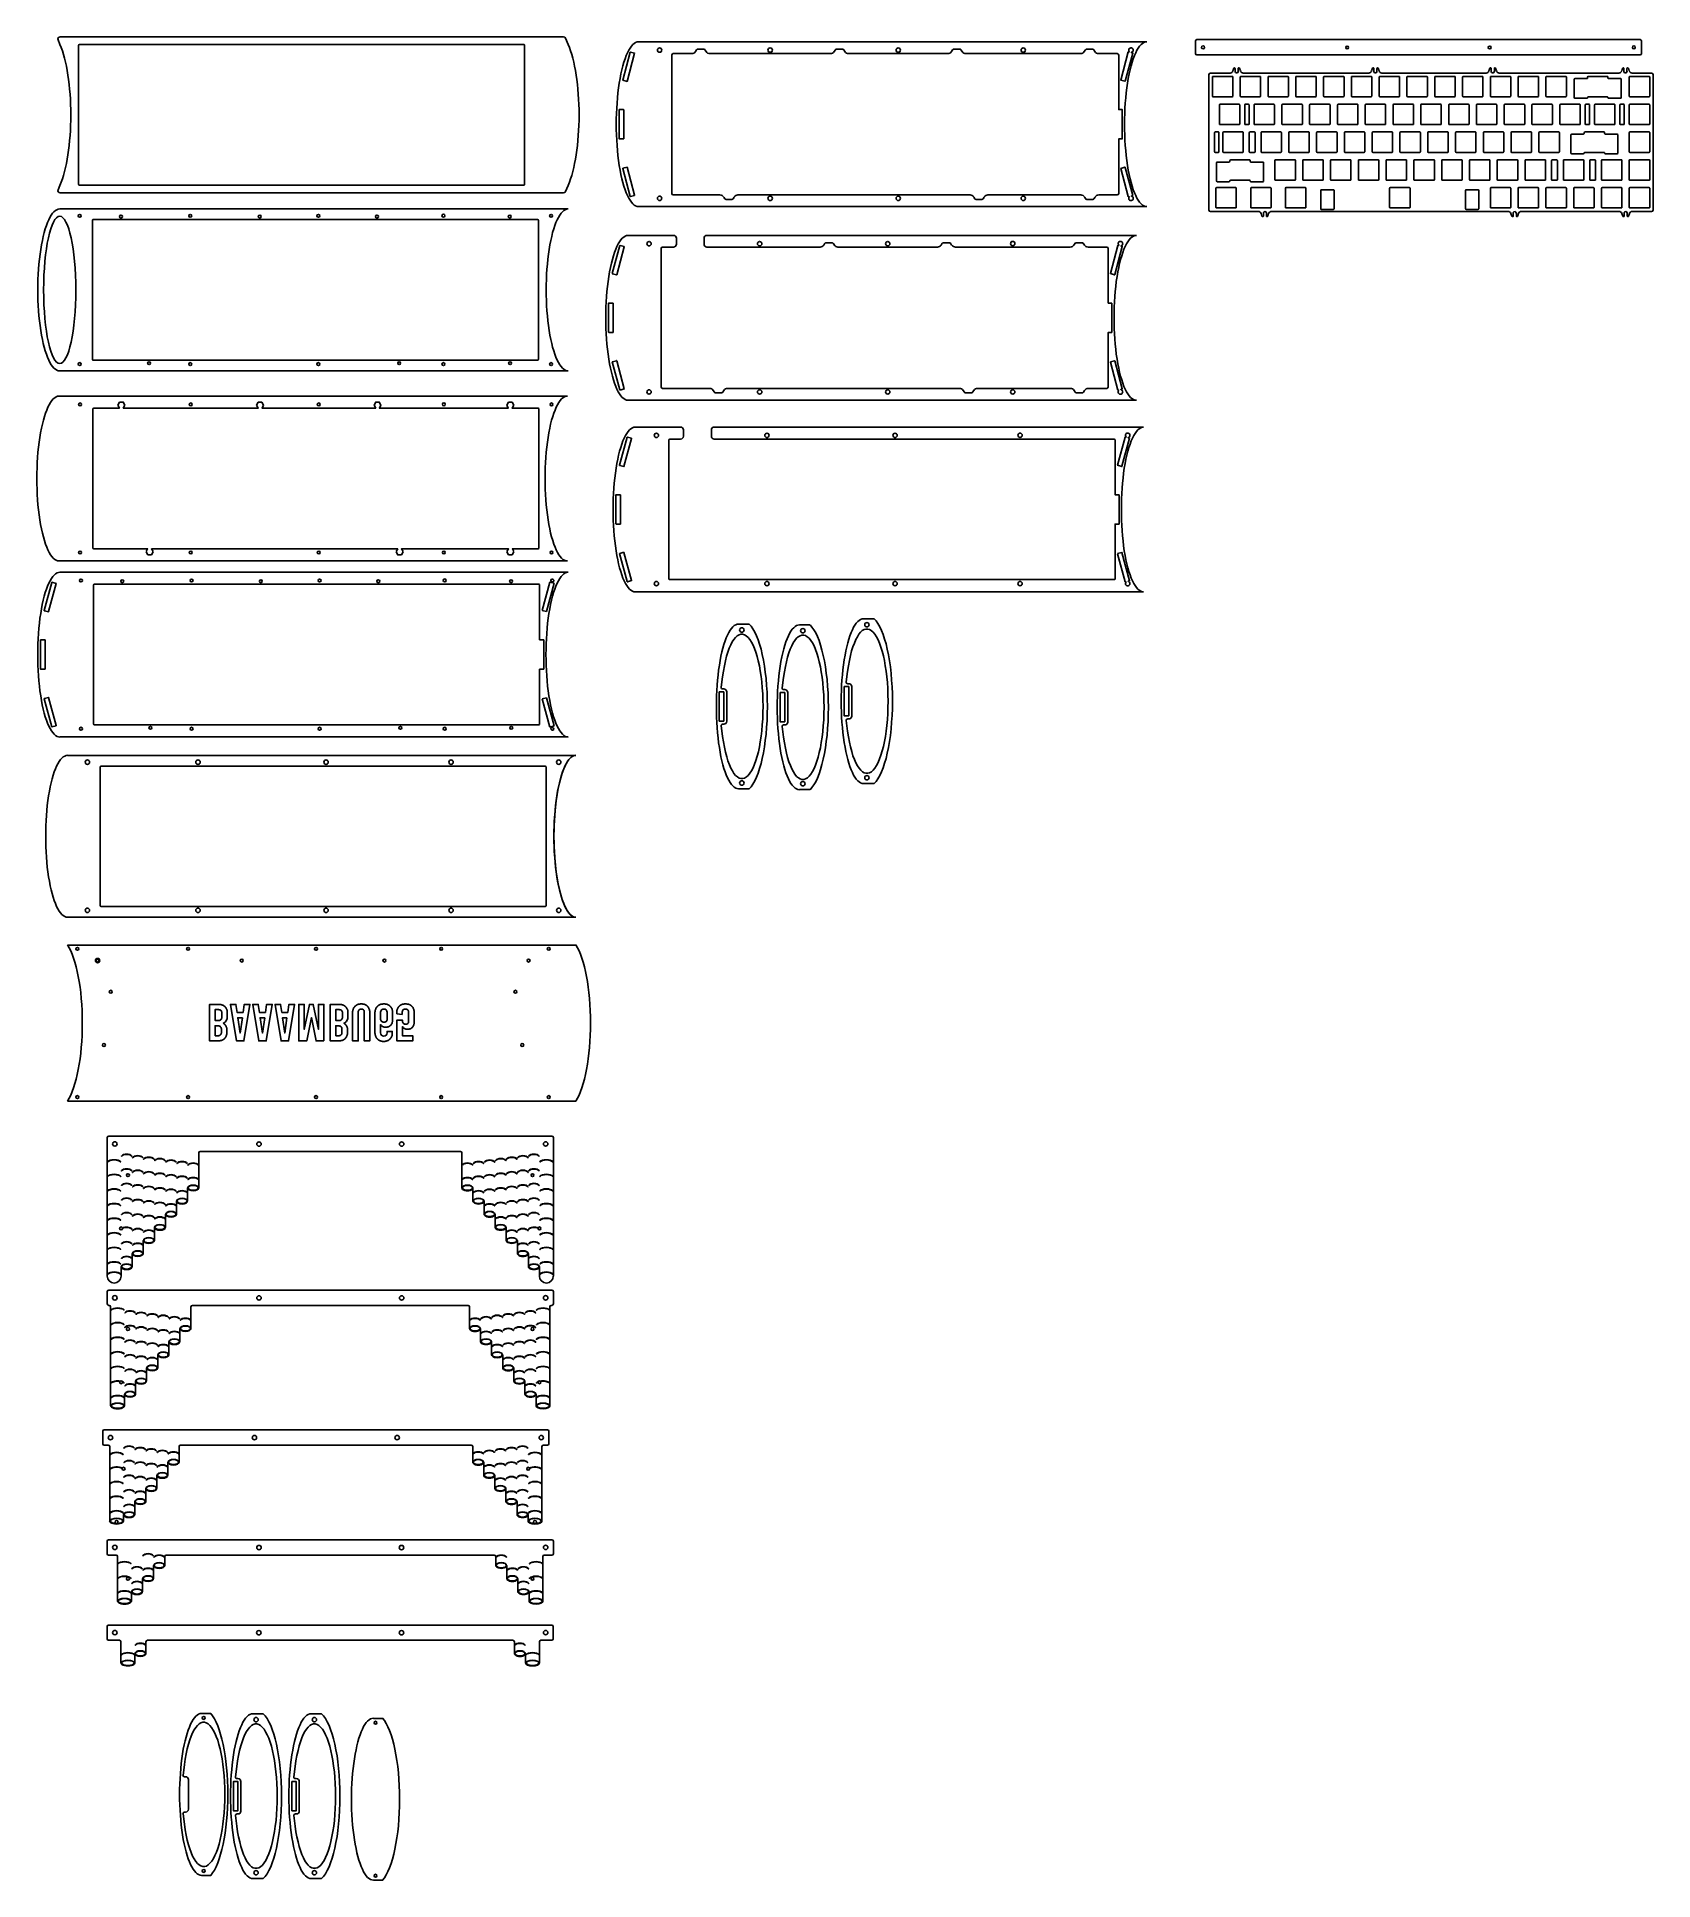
# Model space of a CAD drawing. Header units: millimetres. Extents: x -554 to 554, y -632 to 632.
import ezdxf

# ---------------------------------------------------------------- set-up
doc = ezdxf.new("R2010")
doc.units = ezdxf.units.MM
doc.layers.get('0').update_dxf_attribs({"lineweight": 25, "true_color": 0xffffff})
for name, color, linetype, lineweight, true_color in [('brass', 7, 'Continuous', 25, 0x000000), ('f1', 7, 'Continuous', 25, 0x000000), ('f2', 7, 'Continuous', 25, 0x000000), ('f3', 7, 'Continuous', 25, 0x000000), ('f4', 7, 'Continuous', 25, 0x000000), ('f5', 7, 'Continuous', 25, 0x000000), ('Plate', 7, 'Continuous', 25, 0x000000)]:
    doc.layers.add(name, color=color, linetype=linetype, lineweight=lineweight, true_color=true_color)

msp = doc.modelspace()

# ---------------------------------------------------------------- linework, layer by layer
for p, q in [((-539.4, 629.7), (-538.1, 626.6)), ((-538, 631.8), (-192.9, 631.8)), ((-525.4, 530.8), (-525.4, 625.9)), ((-524.8, 626.5), (-220.2, 626.5)), ((-219.6, 625.9), (-219.6, 530.8)), ((-191.5, 630.9), (-189.7, 626.6)), ((-141.5, 628.3), (206.9, 628.3)), ((-118.8, 524.4), (-118.8, 619.3)), ((-105, 620.3), (-117.8, 620.3)), ((-102.5, 621.7), (-101.7, 622.9)), ((-100.9, 623.4), (-96.9, 623.4)), ((-95.2, 621.7), (-96, 622.9)), ((-9.9, 620.3), (-92.7, 620.3)), ((-7.4, 621.7), (-6.6, 622.9)), ((-5.8, 623.4), (-1.8, 623.4)), ((-0.2, 621.7), (-0.9, 622.9)), ((70.5, 620.3), (2.4, 620.3)), ((73.1, 621.7), (73.8, 622.9)), ((74.7, 623.4), (78.7, 623.4)), ((80.3, 621.7), (79.5, 622.9)), ((161.5, 620.3), (82.8, 620.3)), ((164, 621.7), (164.8, 622.9)), ((165.7, 623.4), (169.7, 623.4)), ((171.3, 621.7), (170.5, 622.9)), ((173.8, 620.3), (186.6, 620.3)), ((187.6, 582), (187.6, 619.3)), ((266.5, 610.3), (265.9, 608.4)), ((267.4, 610.2), (267.4, 608.1)), ((269.5, 610.2), (269.5, 608.1)), ((270.4, 610.3), (271.1, 608.4)), ((361.6, 610.3), (360.9, 608.4)), ((362.5, 610.2), (362.5, 608.1)), ((364.6, 610.2), (364.6, 608.1)), ((365.5, 610.3), (366.1, 608.4)), ((442.1, 610.3), (441.4, 608.4)), ((443, 610.2), (443, 608.1)), ((445.1, 610.2), (445.1, 608.1)), ((446, 610.3), (446.6, 608.4)), ((533, 610.3), (532.4, 608.4)), ((533.9, 610.2), (533.9, 608.1)), ((536, 610.2), (536, 608.1)), ((537, 610.3), (537.6, 608.4)), ((523, 604.2), (523, 603.7)), ((274.5, 585.6), (276.5, 585.6)), ((507.9, 585.6), (509.9, 585.6)), ((531.7, 585.6), (533.7, 585.6)), ((274.5, 571.6), (276.5, 571.6)), ((507.9, 571.6), (509.9, 571.6)), ((531.7, 571.6), (533.7, 571.6)), ((187.6, 524.4), (187.6, 561.7)), ((253.8, 566.6), (255.8, 566.6)), ((277.6, 566.6), (280.6, 566.6)), ((520.7, 566.1), (520.7, 565.6)), ((253.8, 552.6), (255.8, 552.6)), ((277.6, 552.6), (280.6, 552.6)), ((277.8, 547), (277.8, 546.5)), ((484.8, 547.5), (487.8, 547.5)), ((511, 547.5), (514, 547.5)), ((484.8, 533.5), (487.8, 533.5)), ((511, 533.5), (514, 533.5)), ((-539.4, 526.9), (-538.1, 530)), ((-538, 524.9), (-192.9, 524.9)), ((-220.2, 530.2), (-524.8, 530.2)), ((-191.5, 525.8), (-189.7, 530)), ((-85.7, 523.4), (-117.8, 523.4)), ((-83.1, 522), (-82.4, 520.8)), ((-81.5, 520.3), (-77.5, 520.3)), ((-75.9, 522), (-76.7, 520.8)), ((-73.4, 523.4), (85.7, 523.4)), ((88.2, 522), (89, 520.8)), ((89.8, 520.3), (93.8, 520.3)), ((95.4, 522), (94.6, 520.8)), ((97.9, 523.4), (161.7, 523.4)), ((164.2, 522), (165, 520.8)), ((165.8, 520.3), (169.8, 520.3)), ((171.4, 522), (170.6, 520.8)), ((173.9, 523.4), (186.6, 523.4)), ((335.2, 526.5), (335.2, 514)), ((425.4, 526.5), (425.4, 514)), ((-538.3, 513.8), (-189.8, 513.8)), ((-515.9, 410.8), (-515.9, 505.9)), ((-515.3, 506.5), (-210.7, 506.5)), ((-210.1, 505.9), (-210.1, 410.8)), ((206.9, 515.4), (-141.5, 515.4)), ((285.8, 508.8), (285.2, 510.7)), ((286.8, 508.9), (286.8, 511)), ((288.9, 508.9), (288.9, 511)), ((289.8, 508.8), (290.4, 510.7)), ((457.2, 508.8), (456.5, 510.7)), ((458.1, 508.9), (458.1, 511)), ((460.2, 508.9), (460.2, 511)), ((461.1, 508.8), (461.7, 510.7)), ((533.2, 508.8), (532.5, 510.7)), ((534.1, 508.9), (534.1, 511)), ((536.2, 508.9), (536.2, 511)), ((537.1, 508.8), (537.7, 510.7)), ((-148.7, 495.7), (-117.6, 495.7)), ((-148.7, 495.7), (-117.6, 495.7)), ((-115.6, 489.7), (-115.6, 493.7)), ((-96.6, 489.7), (-96.6, 493.7)), ((-94.6, 495.7), (199.7, 495.7)), ((-126, 391.8), (-126, 486.7)), ((-117.6, 487.7), (-125, 487.7)), ((-17.1, 487.7), (-94.6, 487.7)), ((-14.6, 489.1), (-13.8, 490.3)), ((-13, 490.7), (-9, 490.7)), ((-7.3, 489.1), (-8.1, 490.3)), ((63.4, 487.7), (-4.8, 487.7)), ((65.9, 489.1), (66.7, 490.3)), ((67.5, 490.7), (71.5, 490.7)), ((73.1, 489.1), (72.4, 490.3)), ((154.4, 487.7), (75.7, 487.7)), ((156.9, 489.1), (157.7, 490.3)), ((158.5, 490.7), (162.5, 490.7)), ((164.1, 489.1), (163.3, 490.3)), ((166.6, 487.7), (179.4, 487.7)), ((180.4, 449.4), (180.4, 486.7)), ((180.4, 391.8), (180.4, 429.1)), ((-210.7, 410.2), (-515.3, 410.2)), ((-189.8, 402.9), (-538.3, 402.9)), ((-538.7, 385.5), (-190.3, 385.5)), ((-497.2, 381.3), (-498.4, 379.3)), ((-498.4, 379.2), (-497.3, 377.3)), ((-494.8, 381.4), (-497.2, 381.4)), ((-493.6, 379.3), (-494.8, 381.3)), ((-494.7, 377.3), (-493.6, 379.2)), ((-402.2, 381.3), (-403.3, 379.3)), ((-403.3, 379.2), (-402.2, 377.3)), ((-399.8, 381.4), (-402.1, 381.4)), ((-398.5, 379.3), (-399.7, 381.3)), ((-399.6, 377.3), (-398.5, 379.2)), ((-321.7, 381.3), (-322.8, 379.3)), ((-322.8, 379.2), (-321.7, 377.3)), ((-319.3, 381.4), (-321.6, 381.4)), ((-318.1, 379.3), (-319.2, 381.3)), ((-319.1, 377.3), (-318.1, 379.2)), ((-230.7, 381.3), (-231.9, 379.3)), ((-231.9, 379.2), (-230.8, 377.3)), ((-228.3, 381.4), (-230.6, 381.4)), ((-227.1, 379.3), (-228.2, 381.3)), ((-228.2, 377.3), (-227.1, 379.2)), ((199.7, 382.8), (-148.7, 382.8)), ((-92.8, 390.8), (-125, 390.8)), ((-90.3, 389.4), (-89.5, 388.2)), ((-88.7, 387.7), (-84.7, 387.7)), ((-83.1, 389.4), (-83.8, 388.2)), ((-80.5, 390.8), (78.5, 390.8)), ((81, 389.4), (81.8, 388.2)), ((82.6, 387.7), (86.6, 387.7)), ((88.2, 389.4), (87.5, 388.2)), ((90.8, 390.8), (154.5, 390.8)), ((157, 389.4), (157.8, 388.2)), ((158.6, 387.7), (162.6, 387.7)), ((164.2, 389.4), (163.5, 388.2)), ((166.8, 390.8), (179.4, 390.8)), ((-515.6, 281.5), (-515.6, 376.6)), ((-515, 377.2), (-497.4, 377.2)), ((-494.6, 377.2), (-402.3, 377.2)), ((-399.5, 377.2), (-321.8, 377.2)), ((-319.1, 377.2), (-230.9, 377.2)), ((-228.1, 377.2), (-210.4, 377.2)), ((-209.8, 376.6), (-209.8, 281.5)), ((-143.7, 364.3), (-112.7, 364.3)), ((-120.7, 260.3), (-120.7, 355.4)), ((-120.1, 356), (-112.7, 356)), ((-110.7, 358), (-110.7, 362.3)), ((-91.6, 358), (-91.6, 362.3)), ((204.7, 364.3), (-89.6, 364.3)), ((-89.6, 356), (184.5, 356)), ((185.1, 355.4), (185.1, 318)), ((185.1, 297.7), (185.1, 260.3)), ((-478, 280.9), (-515, 280.9)), ((-478, 280.8), (-479.1, 278.9)), ((-479.1, 278.8), (-477.9, 276.8)), ((-474.3, 278.9), (-475.4, 280.8)), ((-475.4, 276.8), (-474.3, 278.8)), ((-306.7, 280.9), (-475.3, 280.9)), ((-306.6, 280.8), (-307.7, 278.9)), ((-307.7, 278.8), (-306.6, 276.8)), ((-304.1, 276.8), (-302.9, 278.8)), ((-230.7, 280.9), (-304, 280.9)), ((-302.9, 278.9), (-304, 280.8)), ((-230.6, 280.8), (-231.7, 278.9)), ((-231.7, 278.8), (-230.6, 276.8)), ((-228.1, 276.8), (-226.9, 278.8)), ((-210.4, 280.9), (-228, 280.9)), ((-226.9, 278.9), (-228, 280.8)), ((-190.3, 272.6), (-538.7, 272.6)), ((-477.8, 276.7), (-475.5, 276.7)), ((-306.5, 276.7), (-304.2, 276.7)), ((-230.5, 276.7), (-228.2, 276.7)), ((-538.1, 264.8), (-189.7, 264.8)), ((-515.1, 160.8), (-515.1, 255.9)), ((-514.5, 256.5), (-209.9, 256.5)), ((-209.3, 255.9), (-209.3, 218.4)), ((184.5, 259.7), (-120.1, 259.7)), ((204.7, 251.4), (-143.7, 251.4)), ((-72.9, 229.2), (-65.8, 229.2)), ((-31.2, 228.7), (-24, 228.7)), ((12.7, 232.8), (19.9, 232.8)), ((-209.3, 198.3), (-209.3, 160.8)), ((-84.9, 186), (-83.9, 193.1)), ((-43.1, 185.5), (-42.1, 192.6)), ((0.8, 189.6), (1.7, 196.7)), ((-83.9, 184.8), (-83.1, 184.8)), ((-81.1, 162.6), (-81.1, 182.8)), ((-42.1, 184.3), (-41.3, 184.3)), ((-39.3, 162.1), (-39.3, 182.3)), ((1.8, 188.4), (2.6, 188.4)), ((4.6, 166.2), (4.6, 186.4)), ((-189.7, 151.9), (-538.1, 151.9)), ((-209.9, 160.2), (-514.5, 160.2)), ((-84.9, 159.5), (-83.9, 152.3)), ((-83.9, 160.6), (-83.1, 160.6)), ((-43.1, 159), (-42.1, 151.7)), ((-42.1, 160.1), (-41.3, 160.1)), ((0.8, 163.1), (1.8, 155.9)), ((1.8, 164.2), (2.6, 164.2)), ((-532.9, 139.2), (-184.5, 139.2)), ((-510.6, 36.2), (-510.6, 131.3)), ((-510, 131.9), (-205.4, 131.9)), ((-204.8, 131.3), (-204.8, 36.2)), ((-186.3, 138.8), (-186.5, 138.7)), ((-72.9, 116.3), (-65.8, 116.3)), ((-31.2, 115.8), (-24, 115.8)), ((12.7, 119.9), (19.9, 119.9)), ((-184.5, 28.3), (-532.9, 28.3)), ((-205.4, 35.6), (-510, 35.6)), ((-186.3, 28.7), (-186.5, 28.8)), ((-532.9, 9.2), (-184.5, 9.2)), ((-532.9, -97.7), (-184.5, -97.7)), ((-504.7, -237.8), (-504.4, -237.8)), ((-507.8, -333.6), (-505, -333.6)), ((-465.3, -409), (-240.4, -409)), ((-478.2, -467.4), (-227.6, -467.4)), ((-441.1, -517.6), (-434.7, -517.6)), ((-405.9, -517.8), (-398.8, -517.8)), ((-365.9, -517.8), (-358.8, -517.8)), ((-323.3, -520.9), (-316.9, -520.9)), ((-453.7, -559.8), (-452.8, -552.7)), ((-417.8, -561), (-416.9, -553.9)), ((-377.8, -561), (-376.9, -553.9)), ((-452.8, -560.9), (-452, -560.9)), ((-450, -583.2), (-450, -562.9)), ((-416.8, -562.2), (-416.1, -562.2)), ((-414.1, -584.4), (-414.1, -564.2)), ((-376.8, -562.2), (-376.1, -562.2)), ((-374.1, -584.4), (-374.1, -564.2)), ((-453.7, -586.3), (-452.8, -593.5)), ((-452.8, -585.2), (-452, -585.2)), ((-417.8, -587.5), (-416.9, -594.7)), ((-416.8, -586.4), (-416.1, -586.4)), ((-377.8, -587.5), (-376.9, -594.7)), ((-376.8, -586.4), (-376.1, -586.4)), ((-441.1, -628.5), (-434.7, -628.5)), ((-405.9, -630.7), (-398.8, -630.7)), ((-365.9, -630.7), (-358.8, -630.7)), ((-323.3, -631.8), (-316.9, -631.8))]:
    msp.add_line(p, q)
at = {"color": 7, "true_color": 0x000000}
for p, q in [((250.5, 607), (264, 607)), ((273, 607), (359, 607)), ((368, 607), (439.5, 607)), ((448.5, 607), (530.5, 607)), ((539.5, 607), (552.9, 607)), ((249.5, 513.1), (249.5, 606)), ((251.9, 604.3), (251.9, 591.1)), ((265.5, 604.7), (252.3, 604.7)), ((265.9, 591.1), (265.9, 604.3)), ((270.9, 604.3), (270.9, 591.1)), ((284.5, 604.7), (271.3, 604.7)), ((284.9, 591.1), (284.9, 604.3)), ((290, 604.3), (290, 591.1)), ((303.6, 604.7), (290.4, 604.7)), ((304, 591.1), (304, 604.3)), ((309, 604.3), (309, 591.1)), ((322.6, 604.7), (309.4, 604.7)), ((323, 591.1), (323, 604.3)), ((328.1, 604.3), (328.1, 591.1)), ((341.7, 604.7), (328.5, 604.7)), ((342.1, 591.1), (342.1, 604.3)), ((347.1, 604.3), (347.1, 591.1)), ((360.7, 604.7), (347.5, 604.7)), ((361.1, 591.1), (361.1, 604.3)), ((366.2, 604.3), (366.2, 591.1)), ((379.8, 604.7), (366.6, 604.7)), ((380.2, 591.1), (380.2, 604.3)), ((385.2, 604.3), (385.2, 591.1)), ((398.8, 604.7), (385.6, 604.7)), ((399.2, 591.1), (399.2, 604.3)), ((404.3, 604.3), (404.3, 591.1)), ((417.9, 604.7), (404.7, 604.7)), ((418.3, 591.1), (418.3, 604.3)), ((423.3, 604.3), (423.3, 591.1)), ((436.9, 604.7), (423.7, 604.7)), ((437.3, 591.1), (437.3, 604.3)), ((442.4, 604.3), (442.4, 591.1)), ((456, 604.7), (442.8, 604.7)), ((456.4, 591.1), (456.4, 604.3)), ((461.4, 604.3), (461.4, 591.1)), ((475, 604.7), (461.8, 604.7)), ((475.4, 591.1), (475.4, 604.3)), ((480.5, 604.3), (480.5, 591.1)), ((494.1, 604.7), (480.9, 604.7)), ((494.5, 591.1), (494.5, 604.3)), ((499.9, 602.7), (499.9, 590.2)), ((508.5, 603.2), (500.4, 603.2)), ((509, 604.2), (509, 603.7)), ((522.5, 604.7), (509.5, 604.7)), ((523.5, 603.2), (531.6, 603.2)), ((532.1, 602.7), (532.1, 590.2)), ((537.6, 604.3), (537.6, 591.1)), ((551.2, 604.7), (538, 604.7)), ((551.6, 591.1), (551.6, 604.3)), ((553.9, 606), (553.9, 513.1)), ((252.3, 590.7), (265.5, 590.7)), ((256.6, 585.2), (256.6, 572)), ((270.2, 585.6), (257, 585.6)), ((270.6, 572), (270.6, 585.2)), ((271.3, 590.7), (284.5, 590.7)), ((274, 572.1), (274, 585.1)), ((277, 572.1), (277, 585.1)), ((280.4, 585.2), (280.4, 572)), ((294, 585.6), (280.8, 585.6)), ((290.4, 590.7), (303.6, 590.7)), ((294.4, 572), (294.4, 585.2)), ((299.5, 585.2), (299.5, 572)), ((313.1, 585.6), (299.9, 585.6)), ((309.4, 590.7), (322.6, 590.7)), ((313.5, 572), (313.5, 585.2)), ((318.5, 585.2), (318.5, 572)), ((332.1, 585.6), (318.9, 585.6)), ((328.5, 590.7), (341.7, 590.7)), ((332.5, 572), (332.5, 585.2)), ((337.6, 585.2), (337.6, 572)), ((351.2, 585.6), (338, 585.6)), ((347.5, 590.7), (360.7, 590.7)), ((351.6, 572), (351.6, 585.2)), ((356.6, 585.2), (356.6, 572)), ((370.2, 585.6), (357, 585.6)), ((366.6, 590.7), (379.8, 590.7)), ((370.6, 572), (370.6, 585.2)), ((375.7, 585.2), (375.7, 572)), ((389.3, 585.6), (376.1, 585.6)), ((385.6, 590.7), (398.8, 590.7)), ((389.7, 572), (389.7, 585.2)), ((394.7, 585.2), (394.7, 572)), ((408.3, 585.6), (395.1, 585.6)), ((404.7, 590.7), (417.9, 590.7)), ((408.7, 572), (408.7, 585.2)), ((413.8, 585.2), (413.8, 572)), ((427.4, 585.6), (414.2, 585.6)), ((423.7, 590.7), (436.9, 590.7)), ((427.8, 572), (427.8, 585.2)), ((432.8, 585.2), (432.8, 572)), ((446.4, 585.6), (433.2, 585.6)), ((442.8, 590.7), (456, 590.7)), ((446.8, 572), (446.8, 585.2)), ((451.9, 585.2), (451.9, 572)), ((465.5, 585.6), (452.3, 585.6)), ((461.8, 590.7), (475, 590.7)), ((465.9, 572), (465.9, 585.2)), ((470.9, 585.2), (470.9, 572)), ((484.5, 585.6), (471.3, 585.6)), ((480.9, 590.7), (494.1, 590.7)), ((484.9, 572), (484.9, 585.2)), ((490, 585.2), (490, 572)), ((503.6, 585.6), (490.4, 585.6)), ((500.4, 589.7), (508.5, 589.7)), ((504, 572), (504, 585.2)), ((507.4, 572.1), (507.4, 585.1)), ((509, 590.2), (509, 590.2)), ((509.5, 590.7), (522.5, 590.7)), ((510.4, 572.1), (510.4, 585.1)), ((513.8, 585.2), (513.8, 572)), ((527.4, 585.6), (514.2, 585.6)), ((523, 590.2), (523, 590.2)), ((531.6, 589.7), (523.5, 589.7)), ((527.8, 572), (527.8, 585.2)), ((531.2, 572.1), (531.2, 585.1)), ((534.2, 572.1), (534.2, 585.1)), ((537.6, 585.2), (537.6, 572)), ((538, 590.7), (551.2, 590.7)), ((551.2, 585.6), (538, 585.6)), ((551.6, 572), (551.6, 585.2)), ((257, 571.6), (270.2, 571.6)), ((280.8, 571.6), (294, 571.6)), ((299.9, 571.6), (313.1, 571.6)), ((318.9, 571.6), (332.1, 571.6)), ((338, 571.6), (351.2, 571.6)), ((357, 571.6), (370.2, 571.6)), ((376.1, 571.6), (389.3, 571.6)), ((395.1, 571.6), (408.3, 571.6)), ((414.2, 571.6), (427.4, 571.6)), ((433.2, 571.6), (446.4, 571.6)), ((452.3, 571.6), (465.5, 571.6)), ((471.3, 571.6), (484.5, 571.6)), ((490.4, 571.6), (503.6, 571.6)), ((514.2, 571.6), (527.4, 571.6)), ((538, 571.6), (551.2, 571.6)), ((253.3, 553.1), (253.3, 566.1)), ((256.3, 553.1), (256.3, 566.1)), ((259, 566.2), (259, 553)), ((272.6, 566.6), (259.4, 566.6)), ((273, 553), (273, 566.2)), ((277.1, 553.1), (277.1, 566.1)), ((281.1, 553.1), (281.1, 566.1)), ((285.2, 566.2), (285.2, 553)), ((298.8, 566.6), (285.6, 566.6)), ((299.2, 553), (299.2, 566.2)), ((304.2, 566.2), (304.2, 553)), ((317.8, 566.6), (304.6, 566.6)), ((318.2, 553), (318.2, 566.2)), ((323.3, 566.2), (323.3, 553)), ((336.9, 566.6), (323.7, 566.6)), ((337.3, 553), (337.3, 566.2)), ((342.3, 566.2), (342.3, 553)), ((355.9, 566.6), (342.7, 566.6)), ((356.3, 553), (356.3, 566.2)), ((361.4, 566.2), (361.4, 553)), ((375, 566.6), (361.8, 566.6)), ((375.4, 553), (375.4, 566.2)), ((380.4, 566.2), (380.4, 553)), ((394, 566.6), (380.8, 566.6)), ((394.4, 553), (394.4, 566.2)), ((399.5, 566.2), (399.5, 553)), ((413.1, 566.6), (399.9, 566.6)), ((413.5, 553), (413.5, 566.2)), ((418.5, 566.2), (418.5, 553)), ((432.1, 566.6), (418.9, 566.6)), ((432.5, 553), (432.5, 566.2)), ((437.6, 566.2), (437.6, 553)), ((451.2, 566.6), (438, 566.6)), ((451.6, 553), (451.6, 566.2)), ((456.6, 566.2), (456.6, 553)), ((470.2, 566.6), (457, 566.6)), ((470.6, 553), (470.6, 566.2)), ((475.7, 566.2), (475.7, 553)), ((489.3, 566.6), (476.1, 566.6)), ((489.7, 553), (489.7, 566.2)), ((497.6, 564.6), (497.6, 552.1)), ((506.2, 565.1), (498.1, 565.1)), ((506.7, 566.1), (506.7, 565.6)), ((520.2, 566.6), (507.2, 566.6)), ((521.2, 565.1), (529.3, 565.1)), ((529.8, 564.6), (529.8, 552.1)), ((537.6, 566.2), (537.6, 553)), ((551.2, 566.6), (538, 566.6)), ((551.6, 553), (551.6, 566.2)), ((254.7, 545.5), (254.7, 533)), ((263.3, 546), (255.2, 546)), ((259.4, 552.6), (272.6, 552.6)), ((263.8, 547), (263.8, 546.5)), ((277.3, 547.5), (264.3, 547.5)), ((278.3, 546), (286.4, 546)), ((285.6, 552.6), (298.8, 552.6)), ((286.9, 545.5), (286.9, 533)), ((294.7, 547.1), (294.7, 533.9)), ((308.3, 547.5), (295.1, 547.5)), ((304.6, 552.6), (317.8, 552.6)), ((308.7, 533.9), (308.7, 547.1)), ((313.8, 547.1), (313.8, 533.9)), ((327.4, 547.5), (314.2, 547.5)), ((323.7, 552.6), (336.9, 552.6)), ((327.8, 533.9), (327.8, 547.1)), ((332.8, 547.1), (332.8, 533.9)), ((346.4, 547.5), (333.2, 547.5)), ((342.7, 552.6), (355.9, 552.6)), ((346.8, 533.9), (346.8, 547.1)), ((351.9, 547.1), (351.9, 533.9)), ((365.5, 547.5), (352.3, 547.5)), ((361.8, 552.6), (375, 552.6)), ((365.9, 533.9), (365.9, 547.1)), ((370.9, 547.1), (370.9, 533.9)), ((384.5, 547.5), (371.3, 547.5)), ((380.8, 552.6), (394, 552.6)), ((384.9, 533.9), (384.9, 547.1)), ((390, 547.1), (390, 533.9)), ((403.6, 547.5), (390.4, 547.5)), ((399.9, 552.6), (413.1, 552.6)), ((404, 533.9), (404, 547.1)), ((409, 547.1), (409, 533.9)), ((422.6, 547.5), (409.4, 547.5)), ((418.9, 552.6), (432.1, 552.6)), ((423, 533.9), (423, 547.1)), ((428.1, 547.1), (428.1, 533.9)), ((441.7, 547.5), (428.5, 547.5)), ((438, 552.6), (451.2, 552.6)), ((442.1, 533.9), (442.1, 547.1)), ((447.1, 547.1), (447.1, 533.9)), ((460.7, 547.5), (447.5, 547.5)), ((457, 552.6), (470.2, 552.6)), ((461.1, 533.9), (461.1, 547.1)), ((466.2, 547.1), (466.2, 533.9)), ((479.8, 547.5), (466.6, 547.5)), ((476.1, 552.6), (489.3, 552.6)), ((480.2, 533.9), (480.2, 547.1)), ((484.3, 534), (484.3, 547)), ((488.3, 534), (488.3, 547)), ((492.4, 547.1), (492.4, 533.9)), ((506, 547.5), (492.8, 547.5)), ((498.1, 551.6), (506.2, 551.6)), ((506.4, 533.9), (506.4, 547.1)), ((506.7, 552.1), (506.7, 552.1)), ((507.2, 552.6), (520.2, 552.6)), ((510.5, 534), (510.5, 547)), ((514.5, 534), (514.5, 547)), ((518.6, 547.1), (518.6, 533.9)), ((532.2, 547.5), (519, 547.5)), ((520.7, 552.1), (520.7, 552.1)), ((529.3, 551.6), (521.2, 551.6)), ((532.6, 533.9), (532.6, 547.1)), ((537.6, 547.1), (537.6, 533.9)), ((538, 552.6), (551.2, 552.6)), ((551.2, 547.5), (538, 547.5)), ((551.6, 533.9), (551.6, 547.1)), ((255.2, 532.5), (263.3, 532.5)), ((263.8, 533), (263.8, 533)), ((264.3, 533.5), (277.3, 533.5)), ((277.8, 533), (277.8, 533)), ((286.4, 532.5), (278.3, 532.5)), ((295.1, 533.5), (308.3, 533.5)), ((314.2, 533.5), (327.4, 533.5)), ((333.2, 533.5), (346.4, 533.5)), ((352.3, 533.5), (365.5, 533.5)), ((371.3, 533.5), (384.5, 533.5)), ((390.4, 533.5), (403.6, 533.5)), ((409.4, 533.5), (422.6, 533.5)), ((428.5, 533.5), (441.7, 533.5)), ((447.5, 533.5), (460.7, 533.5)), ((466.6, 533.5), (479.8, 533.5)), ((492.8, 533.5), (506, 533.5)), ((519, 533.5), (532.2, 533.5)), ((538, 533.5), (551.2, 533.5)), ((254.2, 528.1), (254.2, 514.9)), ((267.8, 528.5), (254.6, 528.5)), ((268.2, 514.9), (268.2, 528.1)), ((278.1, 528.1), (278.1, 514.9)), ((291.7, 528.5), (278.5, 528.5)), ((292.1, 514.9), (292.1, 528.1)), ((301.9, 528.1), (301.9, 514.9)), ((315.5, 528.5), (302.3, 528.5)), ((315.9, 514.9), (315.9, 528.1)), ((326.1, 526.5), (326.1, 514)), ((334.7, 527), (326.6, 527)), ((373.3, 528.1), (373.3, 514.9)), ((386.9, 528.5), (373.7, 528.5)), ((387.3, 514.9), (387.3, 528.1)), ((425.9, 527), (434, 527)), ((434.5, 526.5), (434.5, 514)), ((442.4, 528.1), (442.4, 514.9)), ((456, 528.5), (442.8, 528.5)), ((456.4, 514.9), (456.4, 528.1)), ((461.4, 528.1), (461.4, 514.9)), ((475, 528.5), (461.8, 528.5)), ((475.4, 514.9), (475.4, 528.1)), ((480.5, 528.1), (480.5, 514.9)), ((494.1, 528.5), (480.9, 528.5)), ((494.5, 514.9), (494.5, 528.1)), ((499.5, 528.1), (499.5, 514.9)), ((513.1, 528.5), (499.9, 528.5)), ((513.5, 514.9), (513.5, 528.1)), ((518.6, 528.1), (518.6, 514.9)), ((532.2, 528.5), (519, 528.5)), ((532.6, 514.9), (532.6, 528.1)), ((537.6, 528.1), (537.6, 514.9)), ((551.2, 528.5), (538, 528.5)), ((551.6, 514.9), (551.6, 528.1)), ((283.3, 512.1), (250.5, 512.1)), ((254.6, 514.5), (267.8, 514.5)), ((278.5, 514.5), (291.7, 514.5)), ((454.6, 512.1), (292.3, 512.1)), ((302.3, 514.5), (315.5, 514.5)), ((326.6, 513.5), (334.7, 513.5)), ((373.7, 514.5), (386.9, 514.5)), ((434, 513.5), (425.9, 513.5)), ((442.8, 514.5), (456, 514.5)), ((461.8, 514.5), (475, 514.5)), ((530.6, 512.1), (463.6, 512.1)), ((480.9, 514.5), (494.1, 514.5)), ((499.9, 514.5), (513.1, 514.5)), ((519, 514.5), (532.2, 514.5)), ((538, 514.5), (551.2, 514.5)), ((552.9, 512.1), (539.6, 512.1))]:
    msp.add_line(p, q, dxfattribs=at)
at = {"color": 5, "true_color": 0x0000ff, "flags": 128}
for points in [[(-426.2, -44.4, 0.156907), (-424.1, -42.5, 0.134483), (-423.4, -39.5), (-423.4, -37.4), (-423.4, -37.4), (-423.4, -37.4), (-423.4, -37.4), (-423.4, -37.3), (-423.4, -37.3), (-423.4, -37.3), (-423.4, -37.3), (-423.4, -37.3), (-423.4, -37.2), (-423.4, -37.2), (-423.4, -37.2), (-423.4, -37.2), (-423.4, -37.2), (-423.4, -37.1), (-423.4, -37.1), (-423.4, -37.1), (-423.4, -37.1), (-423.4, -37.1), (-423.4, -37), (-423.4, -37), (-423.4, -37), (-423.4, -37), (-423.4, -37), (-423.4, -36.9), (-423.4, -36.9), (-423.4, -36.9), (-423.4, -36.9), (-423.4, -36.9), (-423.4, -36.8), (-423.4, -36.8), (-423.4, -36.8), (-423.4, -36.8), (-423.4, -36.8), (-423.4, -36.7), (-423.4, -36.7), (-423.4, -36.7), (-423.4, -36.7), (-423.4, -36.7), (-423.4, -36.6), (-423.4, -36.6), (-423.4, -36.6), (-423.4, -36.6), (-423.4, -36.6), (-423.4, -36.5), (-423.4, -36.5), (-423.4, -36.5), (-423.4, -36.5), (-423.4, -36.5), (-423.4, -36.4), (-423.4, -36.4), (-423.4, -36.4), (-423.4, -36.4), (-423.4, -36.4), (-423.4, -36.3), (-423.4, -36.3), (-423.5, -36.3), (-423.5, -36.3), (-423.5, -36.3), (-423.5, -36.2), (-423.5, -36.2), (-423.5, -36.2), (-423.5, -36.2), (-423.5, -36.2), (-423.5, -36.1), (-423.5, -36.1), (-423.5, -36.1), (-423.5, -36.1), (-423.5, -36.1), (-423.5, -36), (-423.5, -36), (-423.5, -36), (-423.5, -36), (-423.5, -36), (-423.5, -36), (-423.5, -35.9), (-423.5, -35.9), (-423.5, -35.9), (-423.5, -35.9), (-423.5, -35.9), (-423.5, -35.8), (-423.5, -35.8), (-423.5, -35.8), (-423.5, -35.8), (-423.5, -35.8), (-423.6, -35.8), (-423.6, -35.7), (-423.6, -35.7), (-423.6, -35.7), (-423.6, -35.7), (-423.6, -35.7), (-423.6, -35.6), (-423.6, -35.6), (-423.6, -35.6), (-423.6, -35.6), (-423.6, -35.6), (-423.6, -35.6), (-423.6, -35.5), (-423.6, -35.5), (-423.6, -35.5), (-423.6, -35.5), (-423.6, -35.5), (-423.6, -35.4), (-423.6, -35.4), (-423.6, -35.4), (-423.6, -35.4), (-423.6, -35.4), (-423.7, -35.4), (-423.7, -35.3), (-423.7, -35.3), (-423.7, -35.3), (-423.7, -35.3), (-423.7, -35.3), (-423.7, -35.2), (-423.7, -35.2), (-423.7, -35.2), (-423.7, -35.2), (-423.7, -35.2), (-423.7, -35.2), (-423.7, -35.1), (-423.7, -35.1), (-423.7, -35.1), (-423.7, -35.1), (-423.7, -35.1), (-423.8, -35.1), (-423.8, -35), (-423.8, -35), (-423.8, -35), (-423.8, -35), (-423.8, -35), (-423.8, -35), (-423.8, -34.9), (-423.8, -34.9), (-423.8, -34.9), (-423.8, -34.9), (-423.8, -34.9), (-423.8, -34.9), (-423.8, -34.8), (-423.8, -34.8), (-423.8, -34.8), (-423.9, -34.8), (-423.9, -34.8), (-423.9, -34.8), (-423.9, -34.7), (-423.9, -34.7), (-423.9, -34.7), (-423.9, -34.7), (-423.9, -34.7), (-423.9, -34.7), (-423.9, -34.6), (-423.9, -34.6), (-423.9, -34.6), (-423.9, -34.6), (-423.9, -34.6), (-424, -34.6), (-424, -34.5), (-424, -34.5), (-424, -34.5), (-424, -34.5), (-424, -34.5), (-424, -34.5), (-424, -34.5), (-424, -34.4), (-424, -34.4), (-424, -34.4), (-424, -34.4), (-424.1, -34.4), (-424.1, -34.4), (-424.1, -34.3), (-424.1, -34.3), (-424.1, -34.3), (-424.1, -34.3), (-424.1, -34.3), (-424.1, -34.3), (-424.1, -34.2), (-424.1, -34.2), (-424.1, -34.2), (-424.1, -34.2), (-424.2, -34.2), (-424.2, -34.2), (-424.2, -34.2), (-424.2, -34.1), (-424.2, -34.1), (-424.2, -34.1), (-424.2, -34.1), (-424.2, -34.1), (-424.2, -34.1), (-424.2, -34), (-424.2, -34), (-424.3, -34), (-424.3, -34), (-424.3, -34), (-424.3, -34), (-424.3, -34), (-424.3, -33.9), (-424.3, -33.9), (-424.3, -33.9), (-424.3, -33.9), (-424.3, -33.9), (-424.3, -33.9), (-424.4, -33.9), (-424.4, -33.8), (-424.4, -33.8), (-424.4, -33.8), (-424.4, -33.8), (-424.4, -33.8), (-424.4, -33.8), (-424.4, -33.8), (-424.4, -33.7), (-424.4, -33.7), (-424.5, -33.7), (-424.5, -33.7), (-424.5, -33.7), (-424.5, -33.7), (-424.5, -33.7), (-424.5, -33.6), (-424.5, -33.6), (-424.5, -33.6), (-424.5, -33.6), (-424.6, -33.6), (-424.6, -33.6), (-424.6, -33.6), (-424.6, -33.5), (-424.6, -33.5), (-424.6, -33.5), (-424.6, -33.5), (-424.6, -33.5), (-424.6, -33.5), (-424.6, -33.5), (-424.7, -33.4), (-424.7, -33.4), (-424.7, -33.4), (-424.7, -33.4), (-424.7, -33.4), (-424.7, -33.4), (-424.7, -33.4), (-424.7, -33.4), (-424.8, -33.3), (-424.8, -33.3), (-424.8, -33.3), (-424.8, -33.3), (-424.8, -33.3), (-424.8, -33.3), (-424.8, -33.3), (-424.8, -33.2), (-424.8, -33.2), (-424.9, -33.2), (-424.9, -33.2), (-424.9, -33.2), (-424.9, -33.2), (-424.9, -33.2), (-424.9, -33.2), (-424.9, -33.1), (-424.9, -33.1), (-425, -33.1), (-425, -33.1), (-425, -33.1), (-425, -33.1), (-425, -33.1), (-425, -33.1), (-425, -33), (-425, -33), (-425.1, -33), (-425.1, -33), (-425.1, -33), (-425.1, -33), (-425.1, -33), (-425.1, -33), (-425.1, -32.9), (-425.1, -32.9), (-425.2, -32.9), (-425.2, -32.9), (-425.2, -32.9), (-425.2, -32.9), (-425.2, -32.9), (-425.2, -32.9), (-425.2, -32.9), (-425.3, -32.8), (-425.3, -32.8), (-425.3, -32.8), (-425.3, -32.8), (-425.3, -32.8), (-425.3, -32.8), (-425.3, -32.8), (-425.3, -32.8), (-425.4, -32.7), (-425.4, -32.7), (-425.4, -32.7), (-425.4, -32.7), (-425.4, -32.7), (-425.4, -32.7), (-425.4, -32.7), (-425.5, -32.7), (-425.5, -32.7), (-425.5, -32.6), (-425.5, -32.6), (-425.5, -32.6), (-425.5, -32.6), (-425.5, -32.6), (-425.6, -32.6), (-425.6, -32.6), (-425.6, -32.6), (-425.6, -32.6), (-425.6, -32.6), (-425.6, -32.5), (-425.6, -32.5), (-425.7, -32.5), (-425.7, -32.5), (-425.7, -32.5), (-425.7, -32.5), (-425.7, -32.5), (-425.7, -32.5), (-425.7, -32.5), (-425.8, -32.5), (-425.8, -32.4), (-425.8, -32.4), (-425.8, -32.4), (-425.8, -32.4), (-425.8, -32.4), (-425.8, -32.4), (-425.9, -32.4), (-425.9, -32.4), (-425.9, -32.4), (-425.9, -32.4), (-425.9, -32.3), (-425.9, -32.3), (-425.9, -32.3), (-426, -32.3), (-426, -32.3), (-426, -32.3), (-426, -32.3), (-426, -32.3), (-426, -32.3), (-426, -32.3), (-426.1, -32.3), (-426.1, -32.2), (-426.1, -32.2), (-426.1, -32.2), (-426.1, -32.2), (-426.1, -32.2), (-426.2, -32.2), (-426.2, -32.2), (-426.2, -32.2), (-426.2, -32.2), (-426.2, -32.2), (-426.2, -32.2), (-426.2, -32.2), (-426.3, -32.1), (-426.3, -32.1), (-426.3, -32.1), (-426.3, -32.1), (-426.3, -32.1), (-426.3, -32.1), (-426.4, -32.1), (-426.4, -32.1), (-426.4, -32.1), (-426.4, -32.1), (-426.4, -32.1), (-426.4, -32.1), (-426.5, -32), (-426.5, -32), (-426.5, -32), (-426.5, -32), (-426.5, -32), (-426.5, -32), (-426.6, -32), (-426.6, -32), (-426.6, -32), (-426.6, -32), (-426.6, -32), (-426.6, -32), (-426.6, -32), (-426.7, -32), (-426.7, -31.9), (-426.7, -31.9), (-426.7, -31.9), (-426.7, -31.9), (-426.7, -31.9), (-426.8, -31.9), (-426.8, -31.9), (-426.8, -31.9), (-426.8, -31.9), (-426.8, -31.9), (-426.8, -31.9), (-426.9, -31.9), (-426.9, -31.9), (-426.9, -31.9), (-426.9, -31.9), (-426.9, -31.9), (-427, -31.8), (-427, -31.8), (-427, -31.8), (-427, -31.8), (-427, -31.8), (-427, -31.8), (-427.1, -31.8), (-427.1, -31.8), (-427.1, -31.8), (-427.1, -31.8), (-427.1, -31.8), (-427.1, -31.8), (-427.2, -31.8), (-427.2, -31.8), (-427.2, -31.8), (-427.2, -31.8), (-427.2, -31.8), (-427.2, -31.7), (-427.3, -31.7), (-427.3, -31.7), (-427.3, -31.7), (-427.3, -31.7), (-427.3, -31.7), (-427.4, -31.7), (-427.4, -31.7), (-427.4, -31.7), (-427.4, -31.7), (-427.4, -31.7), (-427.4, -31.7), (-427.5, -31.7), (-427.5, -31.7), (-427.5, -31.7), (-427.5, -31.7), (-427.5, -31.7), (-427.6, -31.7), (-427.6, -31.7), (-427.6, -31.7), (-427.6, -31.7), (-427.6, -31.6), (-427.6, -31.6), (-427.7, -31.6), (-427.7, -31.6), (-427.7, -31.6), (-427.7, -31.6), (-427.7, -31.6), (-427.8, -31.6), (-427.8, -31.6), (-427.8, -31.6), (-427.8, -31.6), (-427.8, -31.6), (-427.8, -31.6), (-427.9, -31.6), (-427.9, -31.6), (-427.9, -31.6), (-427.9, -31.6), (-427.9, -31.6), (-428, -31.6), (-428, -31.6), (-428, -31.6), (-428, -31.6), (-428, -31.6), (-428.1, -31.6), (-428.1, -31.6), (-428.1, -31.6), (-428.1, -31.6), (-428.1, -31.6), (-428.1, -31.6), (-428.2, -31.5), (-428.2, -31.5), (-428.2, -31.5), (-428.2, -31.5), (-428.2, -31.5), (-428.3, -31.5), (-428.3, -31.5), (-428.3, -31.5), (-428.3, -31.5), (-428.3, -31.5), (-428.4, -31.5), (-428.4, -31.5), (-428.4, -31.5), (-428.4, -31.5), (-428.4, -31.5), (-428.5, -31.5), (-428.5, -31.5), (-428.5, -31.5), (-428.5, -31.5), (-428.5, -31.5), (-428.6, -31.5), (-428.6, -31.5), (-428.6, -31.5), (-428.6, -31.5), (-428.6, -31.5), (-428.7, -31.5), (-428.7, -31.5), (-428.7, -31.5), (-428.7, -31.5), (-428.7, -31.5), (-428.8, -31.5), (-428.8, -31.5), (-428.8, -31.5), (-428.8, -31.5), (-428.8, -31.5), (-428.9, -31.5), (-428.9, -31.5), (-428.9, -31.5), (-428.9, -31.5), (-428.9, -31.5), (-429, -31.5), (-429, -31.5), (-429, -31.5), (-429, -31.5), (-429.1, -31.5), (-429.1, -31.5), (-429.1, -31.5), (-429.1, -31.5), (-429.1, -31.5), (-429.2, -31.5), (-429.2, -31.5), (-429.2, -31.5), (-429.2, -31.5), (-429.2, -31.5), (-429.3, -31.5), (-429.3, -31.5), (-429.3, -31.5), (-435.6, -31.5), (-435.6, -56.5), (-429.6, -56.5), (-429.6, -56.5), (-429.6, -56.5), (-429.6, -56.5), (-429.5, -56.5), (-429.5, -56.5), (-429.5, -56.5), (-429.5, -56.5), (-429.5, -56.5), (-429.4, -56.5), (-429.4, -56.5), (-429.4, -56.5), (-429.4, -56.5), (-429.4, -56.5), (-429.3, -56.5), (-429.3, -56.5), (-429.3, -56.5), (-429.3, -56.5), (-429.2, -56.5), (-429.2, -56.5), (-429.2, -56.5), (-429.2, -56.5), (-429.2, -56.5), (-429.1, -56.5), (-429.1, -56.5), (-429.1, -56.5), (-429.1, -56.5), (-429.1, -56.5), (-429, -56.4), (-429, -56.4), (-429, -56.4), (-429, -56.4), (-429, -56.4), (-428.9, -56.4), (-428.9, -56.4), (-428.9, -56.4), (-428.9, -56.4), (-428.9, -56.4), (-428.8, -56.4), (-428.8, -56.4), (-428.8, -56.4), (-428.8, -56.4), (-428.8, -56.4), (-428.7, -56.4), (-428.7, -56.4), (-428.7, -56.4), (-428.7, -56.4), (-428.7, -56.4), (-428.6, -56.4), (-428.6, -56.4), (-428.6, -56.4), (-428.6, -56.4), (-428.6, -56.4), (-428.5, -56.4), (-428.5, -56.4), (-428.5, -56.4), (-428.5, -56.4), (-428.5, -56.4), (-428.5, -56.4), (-428.4, -56.4), (-428.4, -56.4), (-428.4, -56.4), (-428.4, -56.4), (-428.4, -56.4), (-428.3, -56.4), (-428.3, -56.4), (-428.3, -56.4), (-428.3, -56.4), (-428.3, -56.4), (-428.2, -56.4), (-428.2, -56.3), (-428.2, -56.3), (-428.2, -56.3), (-428.2, -56.3), (-428.1, -56.3), (-428.1, -56.3), (-428.1, -56.3), (-428.1, -56.3), (-428.1, -56.3), (-428.1, -56.3), (-428, -56.3), (-428, -56.3), (-428, -56.3), (-428, -56.3), (-428, -56.3), (-427.9, -56.3), (-427.9, -56.3), (-427.9, -56.3), (-427.9, -56.3), (-427.9, -56.3), (-427.9, -56.3), (-427.8, -56.3), (-427.8, -56.3), (-427.8, -56.3), (-427.8, -56.2), (-427.8, -56.2), (-427.7, -56.2), (-427.7, -56.2), (-427.7, -56.2), (-427.7, -56.2), (-427.7, -56.2), (-427.7, -56.2), (-427.6, -56.2), (-427.6, -56.2), (-427.6, -56.2), (-427.6, -56.2), (-427.6, -56.2), (-427.6, -56.2), (-427.5, -56.2), (-427.5, -56.2), (-427.5, -56.2), (-427.5, -56.2), (-427.5, -56.2), (-427.4, -56.2), (-427.4, -56.1), (-427.4, -56.1), (-427.4, -56.1), (-427.4, -56.1), (-427.4, -56.1), (-427.3, -56.1), (-427.3, -56.1), (-427.3, -56.1), (-427.3, -56.1), (-427.3, -56.1), (-427.3, -56.1), (-427.2, -56.1), (-427.2, -56.1), (-427.2, -56.1), (-427.2, -56.1), (-427.2, -56.1), (-427.2, -56.1), (-427.1, -56), (-427.1, -56), (-427.1, -56), (-427.1, -56), (-427.1, -56), (-427.1, -56), (-427, -56), (-427, -56), (-427, -56), (-427, -56), (-427, -56), (-427, -56), (-426.9, -56), (-426.9, -56), (-426.9, -55.9), (-426.9, -55.9), (-426.9, -55.9), (-426.9, -55.9), (-426.8, -55.9), (-426.8, -55.9), (-426.8, -55.9), (-426.8, -55.9), (-426.8, -55.9), (-426.8, -55.9), (-426.7, -55.9), (-426.7, -55.9), (-426.7, -55.9), (-426.7, -55.9), (-426.7, -55.8), (-426.7, -55.8), (-426.6, -55.8), (-426.6, -55.8), (-426.6, -55.8), (-426.6, -55.8), (-426.6, -55.8), (-426.6, -55.8), (-426.6, -55.8), (-426.5, -55.8), (-426.5, -55.8), (-426.5, -55.8), (-426.5, -55.7), (-426.5, -55.7), (-426.5, -55.7), (-426.4, -55.7), (-426.4, -55.7), (-426.4, -55.7), (-426.4, -55.7), (-426.4, -55.7), (-426.4, -55.7), (-426.4, -55.7), (-426.3, -55.7), (-426.3, -55.6), (-426.3, -55.6), (-426.3, -55.6), (-426.3, -55.6), (-426.3, -55.6), (-426.2, -55.6), (-426.2, -55.6), (-426.2, -55.6), (-426.2, -55.6), (-426.2, -55.6), (-426.2, -55.6), (-426.2, -55.5), (-426.1, -55.5), (-426.1, -55.5), (-426.1, -55.5), (-426.1, -55.5), (-426.1, -55.5), (-426.1, -55.5), (-426.1, -55.5), (-426, -55.5), (-426, -55.5), (-426, -55.4), (-426, -55.4), (-426, -55.4), (-426, -55.4), (-426, -55.4), (-425.9, -55.4), (-425.9, -55.4), (-425.9, -55.4), (-425.9, -55.4), (-425.9, -55.4), (-425.9, -55.3), (-425.9, -55.3), (-425.8, -55.3), (-425.8, -55.3), (-425.8, -55.3), (-425.8, -55.3), (-425.8, -55.3), (-425.8, -55.3), (-425.8, -55.3), (-425.7, -55.2), (-425.7, -55.2), (-425.7, -55.2), (-425.7, -55.2), (-425.7, -55.2), (-425.7, -55.2), (-425.7, -55.2), (-425.7, -55.2), (-425.6, -55.2), (-425.6, -55.1), (-425.6, -55.1), (-425.6, -55.1), (-425.6, -55.1), (-425.6, -55.1), (-425.6, -55.1), (-425.5, -55.1), (-425.5, -55.1), (-425.5, -55.1), (-425.5, -55), (-425.5, -55), (-425.5, -55), (-425.5, -55), (-425.5, -55), (-425.4, -55), (-425.4, -55), (-425.4, -55), (-425.4, -54.9), (-425.4, -54.9), (-425.4, -54.9), (-425.4, -54.9), (-425.4, -54.9), (-425.3, -54.9), (-425.3, -54.9), (-425.3, -54.9), (-425.3, -54.8), (-425.3, -54.8), (-425.3, -54.8), (-425.3, -54.8), (-425.3, -54.8), (-425.2, -54.8), (-425.2, -54.8), (-425.2, -54.8), (-425.2, -54.7), (-425.2, -54.7), (-425.2, -54.7), (-425.2, -54.7), (-425.2, -54.7), (-425.1, -54.7), (-425.1, -54.7), (-425.1, -54.7), (-425.1, -54.6), (-425.1, -54.6), (-425.1, -54.6), (-425.1, -54.6), (-425.1, -54.6), (-425.1, -54.6), (-425, -54.6), (-425, -54.5), (-425, -54.5), (-425, -54.5), (-425, -54.5), (-425, -54.5), (-425, -54.5), (-425, -54.5), (-424.9, -54.4), (-424.9, -54.4), (-424.9, -54.4), (-424.9, -54.4), (-424.9, -54.4), (-424.9, -54.4), (-424.9, -54.4), (-424.9, -54.4), (-424.9, -54.3), (-424.9, -54.3), (-424.8, -54.3), (-424.8, -54.3), (-424.8, -54.3), (-424.8, -54.3), (-424.8, -54.3), (-424.8, -54.2), (-424.8, -54.2), (-424.8, -54.2), (-424.8, -54.2), (-424.7, -54.2), (-424.7, -54.2), (-424.7, -54.2), (-424.7, -54.1), (-424.7, -54.1), (-424.7, -54.1), (-424.7, -54.1), (-424.7, -54.1), (-424.7, -54.1), (-424.7, -54.1), (-424.6, -54), (-424.6, -54), (-424.6, -54), (-424.6, -54), (-424.6, -54), (-424.6, -54), (-424.6, -53.9), (-424.6, -53.9), (-424.6, -53.9), (-424.6, -53.9), (-424.6, -53.9), (-424.5, -53.9), (-424.5, -53.9), (-424.5, -53.8), (-424.5, -53.8), (-424.5, -53.8), (-424.5, -53.8), (-424.5, -53.8), (-424.5, -53.8), (-424.5, -53.8), (-424.5, -53.7), (-424.5, -53.7), (-424.4, -53.7), (-424.4, -53.7), (-424.4, -53.7), (-424.4, -53.7), (-424.4, -53.6), (-424.4, -53.6), (-424.4, -53.6), (-424.4, -53.6), (-424.4, -53.6), (-424.4, -53.6), (-424.4, -53.6), (-424.4, -53.5), (-424.3, -53.5), (-424.3, -53.5), (-424.3, -53.5), (-424.3, -53.5), (-424.3, -53.5), (-424.3, -53.4), (-424.3, -53.4), (-424.3, -53.4), (-424.3, -53.4), (-424.3, -53.4), (-424.3, -53.4), (-424.3, -53.3), (-424.3, -53.3), (-424.2, -53.3), (-424.2, -53.3), (-424.2, -53.3), (-424.2, -53.3), (-424.2, -53.2), (-424.2, -53.2), (-424.2, -53.2), (-424.2, -53.2), (-424.2, -53.2), (-424.2, -53.2), (-424.2, -53.1), (-424.2, -53.1), (-424.2, -53.1), (-424.2, -53.1), (-424.1, -53.1), (-424.1, -53.1), (-424.1, -53), (-424.1, -53), (-424.1, -53), (-424.1, -53), (-424.1, -53), (-424.1, -53), (-424.1, -52.9), (-424.1, -52.9), (-424.1, -52.9), (-424.1, -52.9), (-424.1, -52.9), (-424.1, -52.9), (-424.1, -52.8), (-424.1, -52.8), (-424, -52.8), (-424, -52.8), (-424, -52.8), (-424, -52.8), (-424, -52.7), (-424, -52.7), (-424, -52.7), (-424, -52.7), (-424, -52.7), (-424, -52.7), (-424, -52.6), (-424, -52.6), (-424, -52.6), (-424, -52.6), (-424, -52.6), (-424, -52.5), (-424, -52.5), (-424, -52.5), (-424, -52.5), (-423.9, -52.5), (-423.9, -52.5), (-423.9, -52.4), (-423.9, -52.4), (-423.9, -52.4), (-423.9, -52.4), (-423.9, -52.4), (-423.9, -52.4), (-423.9, -52.3), (-423.9, -52.3), (-423.9, -52.3), (-423.9, -52.3), (-423.9, -52.3), (-423.9, -52.2), (-423.9, -52.2), (-423.9, -52.2), (-423.9, -52.2), (-423.9, -52.2), (-423.9, -52.2), (-423.9, -52.1), (-423.9, -52.1), (-423.9, -52.1), (-423.8, -52.1), (-423.8, -52.1), (-423.8, -52), (-423.8, -52), (-423.8, -52), (-423.8, -52), (-423.8, -52), (-423.8, -51.9), (-423.8, -51.9), (-423.8, -51.9), (-423.8, -51.9), (-423.8, -51.9), (-423.8, -51.9), (-423.8, -51.8), (-423.8, -51.8), (-423.8, -51.8), (-423.8, -51.8), (-423.8, -51.8), (-423.8, -51.7), (-423.8, -51.7), (-423.8, -51.7), (-423.8, -51.7), (-423.8, -51.7), (-423.8, -51.6), (-423.8, -51.6), (-423.8, -51.6), (-423.8, -51.6), (-423.8, -51.6), (-423.8, -51.5), (-423.8, -51.5), (-423.8, -51.5), (-423.8, -51.5), (-423.7, -51.5), (-423.7, -51.4), (-423.7, -51.4), (-423.7, -51.4), (-423.7, -51.4), (-423.7, -51.4), (-423.7, -51.3), (-423.7, -51.3), (-423.7, -51.3), (-423.7, -51.3), (-423.7, -51.3), (-423.7, -51.2), (-423.7, -51.2), (-423.7, -51.2), (-423.7, -51.2), (-423.7, -51.2), (-423.7, -51.1), (-423.7, -51.1), (-423.7, -51.1), (-423.7, -51.1), (-423.7, -51.1), (-423.7, -51), (-423.7, -51), (-423.7, -51), (-423.7, -51), (-423.7, -51), (-423.7, -50.9), (-423.7, -50.9), (-423.7, -50.9), (-423.7, -50.9), (-423.7, -50.9), (-423.7, -50.8), (-423.7, -50.8), (-423.7, -50.8), (-423.7, -50.8), (-423.7, -50.8), (-423.7, -50.7), (-423.7, -50.7), (-423.7, -50.7), (-423.7, -50.7), (-423.7, -50.7), (-423.7, -50.6), (-423.7, -50.6), (-423.7, -50.6), (-423.7, -50.6), (-423.7, -50.5), (-423.7, -50.5), (-423.7, -50.5), (-423.7, -49.2), (-423.7, -49.2), (-423.7, -49.1), (-423.7, -49.1), (-423.7, -49.1), (-423.7, -49.1), (-423.7, -49), (-423.7, -49), (-423.7, -49), (-423.7, -48.9), (-423.7, -48.9), (-423.7, -48.9), (-423.7, -48.9), (-423.7, -48.8), (-423.7, -48.8), (-423.7, -48.8), (-423.7, -48.8), (-423.7, -48.7), (-423.7, -48.7), (-423.7, -48.7), (-423.7, -48.7), (-423.7, -48.6), (-423.7, -48.6), (-423.7, -48.6), (-423.7, -48.6), (-423.7, -48.5), (-423.7, -48.5), (-423.7, -48.5), (-423.7, -48.5), (-423.7, -48.4), (-423.7, -48.4), (-423.7, -48.4), (-423.7, -48.4), (-423.7, -48.3), (-423.7, -48.3), (-423.7, -48.3), (-423.7, -48.3), (-423.7, -48.3), (-423.8, -48.2), (-423.8, -48.2), (-423.8, -48.2), (-423.8, -48.2), (-423.8, -48.1), (-423.8, -48.1), (-423.8, -48.1), (-423.8, -48.1), (-423.8, -48), (-423.8, -48), (-423.8, -48), (-423.8, -48), (-423.8, -47.9), (-423.8, -47.9), (-423.8, -47.9), (-423.8, -47.9), (-423.8, -47.9), (-423.8, -47.8), (-423.8, -47.8), (-423.8, -47.8), (-423.8, -47.8), (-423.8, -47.7), (-423.8, -47.7), (-423.8, -47.7), (-423.8, -47.7), (-423.8, -47.6), (-423.9, -47.6), (-423.9, -47.6), (-423.9, -47.6), (-423.9, -47.6), (-423.9, -47.5), (-423.9, -47.5), (-423.9, -47.5), (-423.9, -47.5), (-423.9, -47.4), (-423.9, -47.4), (-423.9, -47.4), (-423.9, -47.4), (-423.9, -47.4), (-423.9, -47.3), (-423.9, -47.3), (-423.9, -47.3), (-423.9, -47.3), (-423.9, -47.3), (-424, -47.2), (-424, -47.2), (-424, -47.2), (-424, -47.2), (-424, -47.1), (-424, -47.1), (-424, -47.1), (-424, -47.1), (-424, -47.1), (-424, -47), (-424, -47), (-424, -47), (-424, -47), (-424, -47), (-424.1, -46.9), (-424.1, -46.9), (-424.1, -46.9), (-424.1, -46.9), (-424.1, -46.9), (-424.1, -46.8), (-424.1, -46.8), (-424.1, -46.8), (-424.1, -46.8), (-424.1, -46.8), (-424.1, -46.7), (-424.1, -46.7), (-424.1, -46.7), (-424.2, -46.7), (-424.2, -46.7), (-424.2, -46.6), (-424.2, -46.6), (-424.2, -46.6), (-424.2, -46.6), (-424.2, -46.6), (-424.2, -46.5), (-424.2, -46.5), (-424.2, -46.5), (-424.2, -46.5), (-424.3, -46.5), (-424.3, -46.4), (-424.3, -46.4), (-424.3, -46.4), (-424.3, -46.4), (-424.3, -46.4), (-424.3, -46.3), (-424.3, -46.3), (-424.3, -46.3), (-424.3, -46.3), (-424.3, -46.3), (-424.4, -46.3), (-424.4, -46.2), (-424.4, -46.2), (-424.4, -46.2), (-424.4, -46.2), (-424.4, -46.2), (-424.4, -46.1), (-424.4, -46.1), (-424.4, -46.1), (-424.5, -46.1), (-424.5, -46.1), (-424.5, -46.1), (-424.5, -46), (-424.5, -46), (-424.5, -46), (-424.5, -46), (-424.5, -46), (-424.5, -45.9), (-424.6, -45.9), (-424.6, -45.9), (-424.6, -45.9), (-424.6, -45.9), (-424.6, -45.9), (-424.6, -45.8), (-424.6, -45.8), (-424.6, -45.8), (-424.6, -45.8), (-424.7, -45.8), (-424.7, -45.8), (-424.7, -45.7), (-424.7, -45.7), (-424.7, -45.7), (-424.7, -45.7), (-424.7, -45.7), (-424.7, -45.7), (-424.8, -45.6), (-424.8, -45.6), (-424.8, -45.6), (-424.8, -45.6), (-424.8, -45.6), (-424.8, -45.6), (-424.8, -45.5), (-424.9, -45.5), (-424.9, -45.5), (-424.9, -45.5), (-424.9, -45.5), (-424.9, -45.5), (-424.9, -45.4), (-424.9, -45.4), (-424.9, -45.4), (-425, -45.4), (-425, -45.4), (-425, -45.4), (-425, -45.4), (-425, -45.3), (-425, -45.3), (-425, -45.3), (-425.1, -45.3), (-425.1, -45.3), (-425.1, -45.3), (-425.1, -45.2), (-425.1, -45.2), (-425.1, -45.2), (-425.2, -45.2), (-425.2, -45.2), (-425.2, -45.2), (-425.2, -45.2), (-425.2, -45.1), (-425.2, -45.1), (-425.2, -45.1), (-425.3, -45.1), (-425.3, -45.1), (-425.3, -45.1), (-425.3, -45.1), (-425.3, -45), (-425.3, -45), (-425.4, -45), (-425.4, -45), (-425.4, -45), (-425.4, -45), (-425.4, -45), (-425.4, -44.9), (-425.5, -44.9), (-425.5, -44.9), (-425.5, -44.9), (-425.5, -44.9), (-425.5, -44.9), (-425.5, -44.9), (-425.6, -44.9), (-425.6, -44.8), (-425.6, -44.8), (-425.6, -44.8), (-425.6, -44.8), (-425.6, -44.8), (-425.7, -44.8), (-425.7, -44.8), (-425.7, -44.7), (-425.7, -44.7), (-425.7, -44.7), (-425.7, -44.7), (-425.8, -44.7), (-425.8, -44.7), (-425.8, -44.7), (-425.8, -44.7), (-425.8, -44.6), (-425.9, -44.6), (-425.9, -44.6), (-425.9, -44.6), (-425.9, -44.6), (-425.9, -44.6), (-425.9, -44.6), (-426, -44.6), (-426, -44.5), (-426, -44.5), (-426, -44.5), (-426, -44.5), (-426.1, -44.5), (-426.1, -44.5), (-426.1, -44.5), (-426.1, -44.5), (-426.1, -44.5), (-426.2, -44.4), (-426.2, -44.4), (-426.2, -44.4), (-426.2, -44.4)], [(-343.5, -44.4, 0.156907), (-341.4, -42.5, 0.134483), (-340.7, -39.5), (-340.7, -37.4), (-340.7, -37.4), (-340.7, -37.4), (-340.7, -37.4), (-340.7, -37.3), (-340.7, -37.3), (-340.7, -37.3), (-340.7, -37.3), (-340.7, -37.3), (-340.7, -37.2), (-340.7, -37.2), (-340.7, -37.2), (-340.7, -37.2), (-340.7, -37.2), (-340.7, -37.1), (-340.7, -37.1), (-340.7, -37.1), (-340.7, -37.1), (-340.7, -37.1), (-340.7, -37), (-340.7, -37), (-340.7, -37), (-340.7, -37), (-340.7, -37), (-340.7, -36.9), (-340.7, -36.9), (-340.7, -36.9), (-340.7, -36.9), (-340.7, -36.9), (-340.7, -36.8), (-340.7, -36.8), (-340.7, -36.8), (-340.7, -36.8), (-340.7, -36.8), (-340.7, -36.7), (-340.7, -36.7), (-340.7, -36.7), (-340.7, -36.7), (-340.7, -36.7), (-340.7, -36.6), (-340.7, -36.6), (-340.7, -36.6), (-340.7, -36.6), (-340.7, -36.6), (-340.7, -36.5), (-340.7, -36.5), (-340.7, -36.5), (-340.7, -36.5), (-340.7, -36.5), (-340.7, -36.4), (-340.7, -36.4), (-340.7, -36.4), (-340.7, -36.4), (-340.7, -36.4), (-340.7, -36.3), (-340.7, -36.3), (-340.7, -36.3), (-340.7, -36.3), (-340.8, -36.3), (-340.8, -36.2), (-340.8, -36.2), (-340.8, -36.2), (-340.8, -36.2), (-340.8, -36.2), (-340.8, -36.1), (-340.8, -36.1), (-340.8, -36.1), (-340.8, -36.1), (-340.8, -36.1), (-340.8, -36), (-340.8, -36), (-340.8, -36), (-340.8, -36), (-340.8, -36), (-340.8, -36), (-340.8, -35.9), (-340.8, -35.9), (-340.8, -35.9), (-340.8, -35.9), (-340.8, -35.9), (-340.8, -35.8), (-340.8, -35.8), (-340.8, -35.8), (-340.8, -35.8), (-340.8, -35.8), (-340.8, -35.8), (-340.8, -35.7), (-340.9, -35.7), (-340.9, -35.7), (-340.9, -35.7), (-340.9, -35.7), (-340.9, -35.6), (-340.9, -35.6), (-340.9, -35.6), (-340.9, -35.6), (-340.9, -35.6), (-340.9, -35.6), (-340.9, -35.5), (-340.9, -35.5), (-340.9, -35.5), (-340.9, -35.5), (-340.9, -35.5), (-340.9, -35.4), (-340.9, -35.4), (-340.9, -35.4), (-340.9, -35.4), (-340.9, -35.4), (-340.9, -35.4), (-341, -35.3), (-341, -35.3), (-341, -35.3), (-341, -35.3), (-341, -35.3), (-341, -35.2), (-341, -35.2), (-341, -35.2), (-341, -35.2), (-341, -35.2), (-341, -35.2), (-341, -35.1), (-341, -35.1), (-341, -35.1), (-341, -35.1), (-341, -35.1), (-341, -35.1), (-341.1, -35), (-341.1, -35), (-341.1, -35), (-341.1, -35), (-341.1, -35), (-341.1, -35), (-341.1, -34.9), (-341.1, -34.9), (-341.1, -34.9), (-341.1, -34.9), (-341.1, -34.9), (-341.1, -34.9), (-341.1, -34.8), (-341.1, -34.8), (-341.1, -34.8), (-341.1, -34.8), (-341.2, -34.8), (-341.2, -34.8), (-341.2, -34.7), (-341.2, -34.7), (-341.2, -34.7), (-341.2, -34.7), (-341.2, -34.7), (-341.2, -34.7), (-341.2, -34.6), (-341.2, -34.6), (-341.2, -34.6), (-341.2, -34.6), (-341.2, -34.6), (-341.2, -34.6), (-341.3, -34.5), (-341.3, -34.5), (-341.3, -34.5), (-341.3, -34.5), (-341.3, -34.5), (-341.3, -34.5), (-341.3, -34.5), (-341.3, -34.4), (-341.3, -34.4), (-341.3, -34.4), (-341.3, -34.4), (-341.3, -34.4), (-341.4, -34.4), (-341.4, -34.3), (-341.4, -34.3), (-341.4, -34.3), (-341.4, -34.3), (-341.4, -34.3), (-341.4, -34.3), (-341.4, -34.2), (-341.4, -34.2), (-341.4, -34.2), (-341.4, -34.2), (-341.4, -34.2), (-341.5, -34.2), (-341.5, -34.2), (-341.5, -34.1), (-341.5, -34.1), (-341.5, -34.1), (-341.5, -34.1), (-341.5, -34.1), (-341.5, -34.1), (-341.5, -34), (-341.5, -34), (-341.5, -34), (-341.6, -34), (-341.6, -34), (-341.6, -34), (-341.6, -34), (-341.6, -33.9), (-341.6, -33.9), (-341.6, -33.9), (-341.6, -33.9), (-341.6, -33.9), (-341.6, -33.9), (-341.6, -33.9), (-341.7, -33.8), (-341.7, -33.8), (-341.7, -33.8), (-341.7, -33.8), (-341.7, -33.8), (-341.7, -33.8), (-341.7, -33.8), (-341.7, -33.7), (-341.7, -33.7), (-341.7, -33.7), (-341.8, -33.7), (-341.8, -33.7), (-341.8, -33.7), (-341.8, -33.7), (-341.8, -33.6), (-341.8, -33.6), (-341.8, -33.6), (-341.8, -33.6), (-341.8, -33.6), (-341.9, -33.6), (-341.9, -33.6), (-341.9, -33.5), (-341.9, -33.5), (-341.9, -33.5), (-341.9, -33.5), (-341.9, -33.5), (-341.9, -33.5), (-341.9, -33.5), (-342, -33.4), (-342, -33.4), (-342, -33.4), (-342, -33.4), (-342, -33.4), (-342, -33.4), (-342, -33.4), (-342, -33.4), (-342, -33.3), (-342.1, -33.3), (-342.1, -33.3), (-342.1, -33.3), (-342.1, -33.3), (-342.1, -33.3), (-342.1, -33.3), (-342.1, -33.2), (-342.1, -33.2), (-342.2, -33.2), (-342.2, -33.2), (-342.2, -33.2), (-342.2, -33.2), (-342.2, -33.2), (-342.2, -33.2), (-342.2, -33.1), (-342.2, -33.1), (-342.2, -33.1), (-342.3, -33.1), (-342.3, -33.1), (-342.3, -33.1), (-342.3, -33.1), (-342.3, -33.1), (-342.3, -33), (-342.3, -33), (-342.4, -33), (-342.4, -33), (-342.4, -33), (-342.4, -33), (-342.4, -33), (-342.4, -33), (-342.4, -32.9), (-342.4, -32.9), (-342.5, -32.9), (-342.5, -32.9), (-342.5, -32.9), (-342.5, -32.9), (-342.5, -32.9), (-342.5, -32.9), (-342.5, -32.9), (-342.5, -32.8), (-342.6, -32.8), (-342.6, -32.8), (-342.6, -32.8), (-342.6, -32.8), (-342.6, -32.8), (-342.6, -32.8), (-342.6, -32.8), (-342.7, -32.7), (-342.7, -32.7), (-342.7, -32.7), (-342.7, -32.7), (-342.7, -32.7), (-342.7, -32.7), (-342.7, -32.7), (-342.7, -32.7), (-342.8, -32.7), (-342.8, -32.6), (-342.8, -32.6), (-342.8, -32.6), (-342.8, -32.6), (-342.8, -32.6), (-342.8, -32.6), (-342.9, -32.6), (-342.9, -32.6), (-342.9, -32.6), (-342.9, -32.6), (-342.9, -32.5), (-342.9, -32.5), (-342.9, -32.5), (-343, -32.5), (-343, -32.5), (-343, -32.5), (-343, -32.5), (-343, -32.5), (-343, -32.5), (-343, -32.5), (-343.1, -32.4), (-343.1, -32.4), (-343.1, -32.4), (-343.1, -32.4), (-343.1, -32.4), (-343.1, -32.4), (-343.1, -32.4), (-343.2, -32.4), (-343.2, -32.4), (-343.2, -32.4), (-343.2, -32.3), (-343.2, -32.3), (-343.2, -32.3), (-343.3, -32.3), (-343.3, -32.3), (-343.3, -32.3), (-343.3, -32.3), (-343.3, -32.3), (-343.3, -32.3), (-343.3, -32.3), (-343.4, -32.3), (-343.4, -32.2), (-343.4, -32.2), (-343.4, -32.2), (-343.4, -32.2), (-343.4, -32.2), (-343.4, -32.2), (-343.5, -32.2), (-343.5, -32.2), (-343.5, -32.2), (-343.5, -32.2), (-343.5, -32.2), (-343.5, -32.2), (-343.6, -32.1), (-343.6, -32.1), (-343.6, -32.1), (-343.6, -32.1), (-343.6, -32.1), (-343.6, -32.1), (-343.7, -32.1), (-343.7, -32.1), (-343.7, -32.1), (-343.7, -32.1), (-343.7, -32.1), (-343.7, -32.1), (-343.7, -32), (-343.8, -32), (-343.8, -32), (-343.8, -32), (-343.8, -32), (-343.8, -32), (-343.8, -32), (-343.9, -32), (-343.9, -32), (-343.9, -32), (-343.9, -32), (-343.9, -32), (-343.9, -32), (-344, -32), (-344, -31.9), (-344, -31.9), (-344, -31.9), (-344, -31.9), (-344, -31.9), (-344.1, -31.9), (-344.1, -31.9), (-344.1, -31.9), (-344.1, -31.9), (-344.1, -31.9), (-344.1, -31.9), (-344.2, -31.9), (-344.2, -31.9), (-344.2, -31.9), (-344.2, -31.9), (-344.2, -31.9), (-344.2, -31.8), (-344.3, -31.8), (-344.3, -31.8), (-344.3, -31.8), (-344.3, -31.8), (-344.3, -31.8), (-344.3, -31.8), (-344.4, -31.8), (-344.4, -31.8), (-344.4, -31.8), (-344.4, -31.8), (-344.4, -31.8), (-344.5, -31.8), (-344.5, -31.8), (-344.5, -31.8), (-344.5, -31.8), (-344.5, -31.8), (-344.5, -31.7), (-344.6, -31.7), (-344.6, -31.7), (-344.6, -31.7), (-344.6, -31.7), (-344.6, -31.7), (-344.6, -31.7), (-344.7, -31.7), (-344.7, -31.7), (-344.7, -31.7), (-344.7, -31.7), (-344.7, -31.7), (-344.8, -31.7), (-344.8, -31.7), (-344.8, -31.7), (-344.8, -31.7), (-344.8, -31.7), (-344.8, -31.7), (-344.9, -31.7), (-344.9, -31.7), (-344.9, -31.7), (-344.9, -31.6), (-344.9, -31.6), (-345, -31.6), (-345, -31.6), (-345, -31.6), (-345, -31.6), (-345, -31.6), (-345, -31.6), (-345.1, -31.6), (-345.1, -31.6), (-345.1, -31.6), (-345.1, -31.6), (-345.1, -31.6), (-345.2, -31.6), (-345.2, -31.6), (-345.2, -31.6), (-345.2, -31.6), (-345.2, -31.6), (-345.3, -31.6), (-345.3, -31.6), (-345.3, -31.6), (-345.3, -31.6), (-345.3, -31.6), (-345.3, -31.6), (-345.4, -31.6), (-345.4, -31.6), (-345.4, -31.6), (-345.4, -31.6), (-345.4, -31.6), (-345.5, -31.5), (-345.5, -31.5), (-345.5, -31.5), (-345.5, -31.5), (-345.5, -31.5), (-345.6, -31.5), (-345.6, -31.5), (-345.6, -31.5), (-345.6, -31.5), (-345.6, -31.5), (-345.7, -31.5), (-345.7, -31.5), (-345.7, -31.5), (-345.7, -31.5), (-345.7, -31.5), (-345.8, -31.5), (-345.8, -31.5), (-345.8, -31.5), (-345.8, -31.5), (-345.8, -31.5), (-345.9, -31.5), (-345.9, -31.5), (-345.9, -31.5), (-345.9, -31.5), (-345.9, -31.5), (-346, -31.5), (-346, -31.5), (-346, -31.5), (-346, -31.5), (-346, -31.5), (-346.1, -31.5), (-346.1, -31.5), (-346.1, -31.5), (-346.1, -31.5), (-346.1, -31.5), (-346.2, -31.5), (-346.2, -31.5), (-346.2, -31.5), (-346.2, -31.5), (-346.2, -31.5), (-346.3, -31.5), (-346.3, -31.5), (-346.3, -31.5), (-346.3, -31.5), (-346.3, -31.5), (-346.4, -31.5), (-346.4, -31.5), (-346.4, -31.5), (-346.4, -31.5), (-346.4, -31.5), (-346.5, -31.5), (-346.5, -31.5), (-346.5, -31.5), (-346.5, -31.5), (-346.6, -31.5), (-346.6, -31.5), (-346.6, -31.5), (-352.9, -31.5), (-352.9, -56.5), (-346.9, -56.5), (-346.9, -56.5), (-346.9, -56.5), (-346.9, -56.5), (-346.8, -56.5), (-346.8, -56.5), (-346.8, -56.5), (-346.8, -56.5), (-346.7, -56.5), (-346.7, -56.5), (-346.7, -56.5), (-346.7, -56.5), (-346.7, -56.5), (-346.6, -56.5), (-346.6, -56.5), (-346.6, -56.5), (-346.6, -56.5), (-346.6, -56.5), (-346.5, -56.5), (-346.5, -56.5), (-346.5, -56.5), (-346.5, -56.5), (-346.5, -56.5), (-346.4, -56.5), (-346.4, -56.5), (-346.4, -56.5), (-346.4, -56.5), (-346.4, -56.5), (-346.3, -56.4), (-346.3, -56.4), (-346.3, -56.4), (-346.3, -56.4), (-346.3, -56.4), (-346.2, -56.4), (-346.2, -56.4), (-346.2, -56.4), (-346.2, -56.4), (-346.2, -56.4), (-346.1, -56.4), (-346.1, -56.4), (-346.1, -56.4), (-346.1, -56.4), (-346.1, -56.4), (-346, -56.4), (-346, -56.4), (-346, -56.4), (-346, -56.4), (-346, -56.4), (-345.9, -56.4), (-345.9, -56.4), (-345.9, -56.4), (-345.9, -56.4), (-345.9, -56.4), (-345.8, -56.4), (-345.8, -56.4), (-345.8, -56.4), (-345.8, -56.4), (-345.8, -56.4), (-345.7, -56.4), (-345.7, -56.4), (-345.7, -56.4), (-345.7, -56.4), (-345.7, -56.4), (-345.6, -56.4), (-345.6, -56.4), (-345.6, -56.4), (-345.6, -56.4), (-345.6, -56.4), (-345.6, -56.4), (-345.5, -56.4), (-345.5, -56.3), (-345.5, -56.3), (-345.5, -56.3), (-345.5, -56.3), (-345.4, -56.3), (-345.4, -56.3), (-345.4, -56.3), (-345.4, -56.3), (-345.4, -56.3), (-345.3, -56.3), (-345.3, -56.3), (-345.3, -56.3), (-345.3, -56.3), (-345.3, -56.3), (-345.3, -56.3), (-345.2, -56.3), (-345.2, -56.3), (-345.2, -56.3), (-345.2, -56.3), (-345.2, -56.3), (-345.1, -56.3), (-345.1, -56.3), (-345.1, -56.3), (-345.1, -56.3), (-345.1, -56.2), (-345.1, -56.2), (-345, -56.2), (-345, -56.2), (-345, -56.2), (-345, -56.2), (-345, -56.2), (-344.9, -56.2), (-344.9, -56.2), (-344.9, -56.2), (-344.9, -56.2), (-344.9, -56.2), (-344.9, -56.2), (-344.8, -56.2), (-344.8, -56.2), (-344.8, -56.2), (-344.8, -56.2), (-344.8, -56.2), (-344.8, -56.2), (-344.7, -56.2), (-344.7, -56.1), (-344.7, -56.1), (-344.7, -56.1), (-344.7, -56.1), (-344.7, -56.1), (-344.6, -56.1), (-344.6, -56.1), (-344.6, -56.1), (-344.6, -56.1), (-344.6, -56.1), (-344.5, -56.1), (-344.5, -56.1), (-344.5, -56.1), (-344.5, -56.1), (-344.5, -56.1), (-344.5, -56.1), (-344.4, -56.1), (-344.4, -56), (-344.4, -56), (-344.4, -56), (-344.4, -56), (-344.4, -56), (-344.3, -56), (-344.3, -56), (-344.3, -56), (-344.3, -56), (-344.3, -56), (-344.3, -56), (-344.2, -56), (-344.2, -56), (-344.2, -56), (-344.2, -55.9), (-344.2, -55.9), (-344.2, -55.9), (-344.1, -55.9), (-344.1, -55.9), (-344.1, -55.9), (-344.1, -55.9), (-344.1, -55.9), (-344.1, -55.9), (-344.1, -55.9), (-344, -55.9), (-344, -55.9), (-344, -55.9), (-344, -55.9), (-344, -55.8), (-344, -55.8), (-343.9, -55.8), (-343.9, -55.8), (-343.9, -55.8), (-343.9, -55.8), (-343.9, -55.8), (-343.9, -55.8), (-343.8, -55.8), (-343.8, -55.8), (-343.8, -55.8), (-343.8, -55.8), (-343.8, -55.7), (-343.8, -55.7), (-343.8, -55.7), (-343.7, -55.7), (-343.7, -55.7), (-343.7, -55.7), (-343.7, -55.7), (-343.7, -55.7), (-343.7, -55.7), (-343.6, -55.7), (-343.6, -55.7), (-343.6, -55.6), (-343.6, -55.6), (-343.6, -55.6), (-343.6, -55.6), (-343.6, -55.6), (-343.5, -55.6), (-343.5, -55.6), (-343.5, -55.6), (-343.5, -55.6), (-343.5, -55.6), (-343.5, -55.6), (-343.5, -55.5), (-343.4, -55.5), (-343.4, -55.5), (-343.4, -55.5), (-343.4, -55.5), (-343.4, -55.5), (-343.4, -55.5), (-343.4, -55.5), (-343.3, -55.5), (-343.3, -55.5), (-343.3, -55.4), (-343.3, -55.4), (-343.3, -55.4), (-343.3, -55.4), (-343.3, -55.4), (-343.2, -55.4), (-343.2, -55.4), (-343.2, -55.4), (-343.2, -55.4), (-343.2, -55.4), (-343.2, -55.3), (-343.2, -55.3), (-343.1, -55.3), (-343.1, -55.3), (-343.1, -55.3), (-343.1, -55.3), (-343.1, -55.3), (-343.1, -55.3), (-343.1, -55.3), (-343, -55.2), (-343, -55.2), (-343, -55.2), (-343, -55.2), (-343, -55.2), (-343, -55.2), (-343, -55.2), (-342.9, -55.2), (-342.9, -55.2), (-342.9, -55.1), (-342.9, -55.1), (-342.9, -55.1), (-342.9, -55.1), (-342.9, -55.1), (-342.9, -55.1), (-342.8, -55.1), (-342.8, -55.1), (-342.8, -55.1), (-342.8, -55), (-342.8, -55), (-342.8, -55), (-342.8, -55), (-342.7, -55), (-342.7, -55), (-342.7, -55), (-342.7, -55), (-342.7, -54.9), (-342.7, -54.9), (-342.7, -54.9), (-342.7, -54.9), (-342.6, -54.9), (-342.6, -54.9), (-342.6, -54.9), (-342.6, -54.9), (-342.6, -54.8), (-342.6, -54.8), (-342.6, -54.8), (-342.6, -54.8), (-342.5, -54.8), (-342.5, -54.8), (-342.5, -54.8), (-342.5, -54.8), (-342.5, -54.7), (-342.5, -54.7), (-342.5, -54.7), (-342.5, -54.7), (-342.4, -54.7), (-342.4, -54.7), (-342.4, -54.7), (-342.4, -54.7), (-342.4, -54.6), (-342.4, -54.6), (-342.4, -54.6), (-342.4, -54.6), (-342.4, -54.6), (-342.3, -54.6), (-342.3, -54.6), (-342.3, -54.5), (-342.3, -54.5), (-342.3, -54.5), (-342.3, -54.5), (-342.3, -54.5), (-342.3, -54.5), (-342.3, -54.5), (-342.2, -54.4), (-342.2, -54.4), (-342.2, -54.4), (-342.2, -54.4), (-342.2, -54.4), (-342.2, -54.4), (-342.2, -54.4), (-342.2, -54.4), (-342.2, -54.3), (-342.1, -54.3), (-342.1, -54.3), (-342.1, -54.3), (-342.1, -54.3), (-342.1, -54.3), (-342.1, -54.3), (-342.1, -54.2), (-342.1, -54.2), (-342.1, -54.2), (-342, -54.2), (-342, -54.2), (-342, -54.2), (-342, -54.2), (-342, -54.1), (-342, -54.1), (-342, -54.1), (-342, -54.1), (-342, -54.1), (-342, -54.1), (-342, -54.1), (-341.9, -54), (-341.9, -54), (-341.9, -54), (-341.9, -54), (-341.9, -54), (-341.9, -54), (-341.9, -53.9), (-341.9, -53.9), (-341.9, -53.9), (-341.9, -53.9), (-341.8, -53.9), (-341.8, -53.9), (-341.8, -53.9), (-341.8, -53.8), (-341.8, -53.8), (-341.8, -53.8), (-341.8, -53.8), (-341.8, -53.8), (-341.8, -53.8), (-341.8, -53.8), (-341.8, -53.7), (-341.7, -53.7), (-341.7, -53.7), (-341.7, -53.7), (-341.7, -53.7), (-341.7, -53.7), (-341.7, -53.6), (-341.7, -53.6), (-341.7, -53.6), (-341.7, -53.6), (-341.7, -53.6), (-341.7, -53.6), (-341.7, -53.6), (-341.6, -53.5), (-341.6, -53.5), (-341.6, -53.5), (-341.6, -53.5), (-341.6, -53.5), (-341.6, -53.5), (-341.6, -53.4), (-341.6, -53.4), (-341.6, -53.4), (-341.6, -53.4), (-341.6, -53.4), (-341.6, -53.4), (-341.6, -53.3), (-341.5, -53.3), (-341.5, -53.3), (-341.5, -53.3), (-341.5, -53.3), (-341.5, -53.3), (-341.5, -53.2), (-341.5, -53.2), (-341.5, -53.2), (-341.5, -53.2), (-341.5, -53.2), (-341.5, -53.2), (-341.5, -53.1), (-341.5, -53.1), (-341.5, -53.1), (-341.4, -53.1), (-341.4, -53.1), (-341.4, -53.1), (-341.4, -53), (-341.4, -53), (-341.4, -53), (-341.4, -53), (-341.4, -53), (-341.4, -53), (-341.4, -52.9), (-341.4, -52.9), (-341.4, -52.9), (-341.4, -52.9), (-341.4, -52.9), (-341.4, -52.9), (-341.4, -52.8), (-341.3, -52.8), (-341.3, -52.8), (-341.3, -52.8), (-341.3, -52.8), (-341.3, -52.8), (-341.3, -52.7), (-341.3, -52.7), (-341.3, -52.7), (-341.3, -52.7), (-341.3, -52.7), (-341.3, -52.7), (-341.3, -52.6), (-341.3, -52.6), (-341.3, -52.6), (-341.3, -52.6), (-341.3, -52.6), (-341.3, -52.5), (-341.3, -52.5), (-341.2, -52.5), (-341.2, -52.5), (-341.2, -52.5), (-341.2, -52.5), (-341.2, -52.4), (-341.2, -52.4), (-341.2, -52.4), (-341.2, -52.4), (-341.2, -52.4), (-341.2, -52.4), (-341.2, -52.3), (-341.2, -52.3), (-341.2, -52.3), (-341.2, -52.3), (-341.2, -52.3), (-341.2, -52.2), (-341.2, -52.2), (-341.2, -52.2), (-341.2, -52.2), (-341.2, -52.2), (-341.2, -52.2), (-341.2, -52.1), (-341.1, -52.1), (-341.1, -52.1), (-341.1, -52.1), (-341.1, -52.1), (-341.1, -52), (-341.1, -52), (-341.1, -52), (-341.1, -52), (-341.1, -52), (-341.1, -51.9), (-341.1, -51.9), (-341.1, -51.9), (-341.1, -51.9), (-341.1, -51.9), (-341.1, -51.9), (-341.1, -51.8), (-341.1, -51.8), (-341.1, -51.8), (-341.1, -51.8), (-341.1, -51.8), (-341.1, -51.7), (-341.1, -51.7), (-341.1, -51.7), (-341.1, -51.7), (-341.1, -51.7), (-341.1, -51.6), (-341.1, -51.6), (-341.1, -51.6), (-341.1, -51.6), (-341.1, -51.6), (-341.1, -51.5), (-341.1, -51.5), (-341, -51.5), (-341, -51.5), (-341, -51.5), (-341, -51.4), (-341, -51.4), (-341, -51.4), (-341, -51.4), (-341, -51.4), (-341, -51.3), (-341, -51.3), (-341, -51.3), (-341, -51.3), (-341, -51.3), (-341, -51.2), (-341, -51.2), (-341, -51.2), (-341, -51.2), (-341, -51.2), (-341, -51.1), (-341, -51.1), (-341, -51.1), (-341, -51.1), (-341, -51.1), (-341, -51), (-341, -51), (-341, -51), (-341, -51), (-341, -51), (-341, -50.9), (-341, -50.9), (-341, -50.9), (-341, -50.9), (-341, -50.9), (-341, -50.8), (-341, -50.8), (-341, -50.8), (-341, -50.8), (-341, -50.8), (-341, -50.7), (-341, -50.7), (-341, -50.7), (-341, -50.7), (-341, -50.7), (-341, -50.6), (-341, -50.6), (-341, -50.6), (-341, -50.6), (-341, -50.5), (-341, -50.5), (-341, -50.5), (-341, -49.2), (-341, -49.2), (-341, -49.1), (-341, -49.1), (-341, -49.1), (-341, -49.1), (-341, -49), (-341, -49), (-341, -49), (-341, -48.9), (-341, -48.9), (-341, -48.9), (-341, -48.9), (-341, -48.8), (-341, -48.8), (-341, -48.8), (-341, -48.8), (-341, -48.7), (-341, -48.7), (-341, -48.7), (-341, -48.7), (-341, -48.6), (-341, -48.6), (-341, -48.6), (-341, -48.6), (-341, -48.5), (-341, -48.5), (-341, -48.5), (-341, -48.5), (-341, -48.4), (-341, -48.4), (-341, -48.4), (-341, -48.4), (-341, -48.3), (-341, -48.3), (-341, -48.3), (-341, -48.3), (-341, -48.3), (-341, -48.2), (-341, -48.2), (-341.1, -48.2), (-341.1, -48.2), (-341.1, -48.1), (-341.1, -48.1), (-341.1, -48.1), (-341.1, -48.1), (-341.1, -48), (-341.1, -48), (-341.1, -48), (-341.1, -48), (-341.1, -47.9), (-341.1, -47.9), (-341.1, -47.9), (-341.1, -47.9), (-341.1, -47.9), (-341.1, -47.8), (-341.1, -47.8), (-341.1, -47.8), (-341.1, -47.8), (-341.1, -47.7), (-341.1, -47.7), (-341.1, -47.7), (-341.1, -47.7), (-341.1, -47.6), (-341.1, -47.6), (-341.2, -47.6), (-341.2, -47.6), (-341.2, -47.6), (-341.2, -47.5), (-341.2, -47.5), (-341.2, -47.5), (-341.2, -47.5), (-341.2, -47.4), (-341.2, -47.4), (-341.2, -47.4), (-341.2, -47.4), (-341.2, -47.4), (-341.2, -47.3), (-341.2, -47.3), (-341.2, -47.3), (-341.2, -47.3), (-341.2, -47.3), (-341.2, -47.2), (-341.3, -47.2), (-341.3, -47.2), (-341.3, -47.2), (-341.3, -47.1), (-341.3, -47.1), (-341.3, -47.1), (-341.3, -47.1), (-341.3, -47.1), (-341.3, -47), (-341.3, -47), (-341.3, -47), (-341.3, -47), (-341.3, -47), (-341.3, -46.9), (-341.4, -46.9), (-341.4, -46.9), (-341.4, -46.9), (-341.4, -46.9), (-341.4, -46.8), (-341.4, -46.8), (-341.4, -46.8), (-341.4, -46.8), (-341.4, -46.8), (-341.4, -46.7), (-341.4, -46.7), (-341.4, -46.7), (-341.4, -46.7), (-341.5, -46.7), (-341.5, -46.6), (-341.5, -46.6), (-341.5, -46.6), (-341.5, -46.6), (-341.5, -46.6), (-341.5, -46.5), (-341.5, -46.5), (-341.5, -46.5), (-341.5, -46.5), (-341.5, -46.5), (-341.6, -46.4), (-341.6, -46.4), (-341.6, -46.4), (-341.6, -46.4), (-341.6, -46.4), (-341.6, -46.3), (-341.6, -46.3), (-341.6, -46.3), (-341.6, -46.3), (-341.6, -46.3), (-341.7, -46.3), (-341.7, -46.2), (-341.7, -46.2), (-341.7, -46.2), (-341.7, -46.2), (-341.7, -46.2), (-341.7, -46.1), (-341.7, -46.1), (-341.7, -46.1), (-341.7, -46.1), (-341.8, -46.1), (-341.8, -46.1), (-341.8, -46), (-341.8, -46), (-341.8, -46), (-341.8, -46), (-341.8, -46), (-341.8, -45.9), (-341.8, -45.9), (-341.9, -45.9), (-341.9, -45.9), (-341.9, -45.9), (-341.9, -45.9), (-341.9, -45.8), (-341.9, -45.8), (-341.9, -45.8), (-341.9, -45.8), (-342, -45.8), (-342, -45.8), (-342, -45.7), (-342, -45.7), (-342, -45.7), (-342, -45.7), (-342, -45.7), (-342, -45.7), (-342.1, -45.6), (-342.1, -45.6), (-342.1, -45.6), (-342.1, -45.6), (-342.1, -45.6), (-342.1, -45.6), (-342.1, -45.5), (-342.1, -45.5), (-342.2, -45.5), (-342.2, -45.5), (-342.2, -45.5), (-342.2, -45.5), (-342.2, -45.4), (-342.2, -45.4), (-342.2, -45.4), (-342.3, -45.4), (-342.3, -45.4), (-342.3, -45.4), (-342.3, -45.4), (-342.3, -45.3), (-342.3, -45.3), (-342.3, -45.3), (-342.4, -45.3), (-342.4, -45.3), (-342.4, -45.3), (-342.4, -45.2), (-342.4, -45.2), (-342.4, -45.2), (-342.4, -45.2), (-342.5, -45.2), (-342.5, -45.2), (-342.5, -45.2), (-342.5, -45.1), (-342.5, -45.1), (-342.5, -45.1), (-342.6, -45.1), (-342.6, -45.1), (-342.6, -45.1), (-342.6, -45.1), (-342.6, -45), (-342.6, -45), (-342.6, -45), (-342.7, -45), (-342.7, -45), (-342.7, -45), (-342.7, -45), (-342.7, -44.9), (-342.7, -44.9), (-342.8, -44.9), (-342.8, -44.9), (-342.8, -44.9), (-342.8, -44.9), (-342.8, -44.9), (-342.8, -44.9), (-342.9, -44.8), (-342.9, -44.8), (-342.9, -44.8), (-342.9, -44.8), (-342.9, -44.8), (-342.9, -44.8), (-343, -44.8), (-343, -44.7), (-343, -44.7), (-343, -44.7), (-343, -44.7), (-343.1, -44.7), (-343.1, -44.7), (-343.1, -44.7), (-343.1, -44.7), (-343.1, -44.6), (-343.1, -44.6), (-343.2, -44.6), (-343.2, -44.6), (-343.2, -44.6), (-343.2, -44.6), (-343.2, -44.6), (-343.3, -44.6), (-343.3, -44.5), (-343.3, -44.5), (-343.3, -44.5), (-343.3, -44.5), (-343.3, -44.5), (-343.4, -44.5), (-343.4, -44.5), (-343.4, -44.5), (-343.4, -44.5), (-343.4, -44.4), (-343.5, -44.4), (-343.5, -44.4), (-343.5, -44.4)], [(-331.6, -31.1), (-331.6, -31.1), (-331.6, -31.1), (-331.7, -31.1), (-331.7, -31.1), (-331.7, -31.1), (-331.7, -31.1), (-331.7, -31.1), (-331.8, -31.1), (-331.8, -31.1), (-331.8, -31.1), (-331.8, -31.1), (-331.8, -31.1), (-331.9, -31.1), (-331.9, -31.1), (-331.9, -31.1), (-331.9, -31.1), (-331.9, -31.1), (-332, -31.1), (-332, -31.1), (-332, -31.1), (-332, -31.1), (-332, -31.1), (-332.1, -31.1), (-332.1, -31.1), (-332.1, -31.1), (-332.1, -31.1), (-332.1, -31.1), (-332.2, -31.1), (-332.2, -31.1), (-332.2, -31.1), (-332.2, -31.1), (-332.2, -31.1), (-332.2, -31.1), (-332.3, -31.1), (-332.3, -31.1), (-332.3, -31.1), (-332.3, -31.1), (-332.3, -31.1), (-332.4, -31.2), (-332.4, -31.2), (-332.4, -31.2), (-332.4, -31.2), (-332.4, -31.2), (-332.5, -31.2), (-332.5, -31.2), (-332.5, -31.2), (-332.5, -31.2), (-332.5, -31.2), (-332.6, -31.2), (-332.6, -31.2), (-332.6, -31.2), (-332.6, -31.2), (-332.6, -31.2), (-332.6, -31.2), (-332.7, -31.2), (-332.7, -31.2), (-332.7, -31.2), (-332.7, -31.2), (-332.7, -31.2), (-332.8, -31.2), (-332.8, -31.2), (-332.8, -31.2), (-332.8, -31.2), (-332.8, -31.2), (-332.9, -31.2), (-332.9, -31.2), (-332.9, -31.2), (-332.9, -31.2), (-332.9, -31.2), (-332.9, -31.2), (-333, -31.2), (-333, -31.2), (-333, -31.2), (-333, -31.2), (-333, -31.3), (-333.1, -31.3), (-333.1, -31.3), (-333.1, -31.3), (-333.1, -31.3), (-333.1, -31.3), (-333.1, -31.3), (-333.2, -31.3), (-333.2, -31.3), (-333.2, -31.3), (-333.2, -31.3), (-333.2, -31.3), (-333.3, -31.3), (-333.3, -31.3), (-333.3, -31.3), (-333.3, -31.3), (-333.3, -31.3), (-333.3, -31.3), (-333.4, -31.3), (-333.4, -31.3), (-333.4, -31.3), (-333.4, -31.3), (-333.4, -31.3), (-333.4, -31.4), (-333.5, -31.4), (-333.5, -31.4), (-333.5, -31.4), (-333.5, -31.4), (-333.5, -31.4), (-333.6, -31.4), (-333.6, -31.4), (-333.6, -31.4), (-333.6, -31.4), (-333.6, -31.4), (-333.6, -31.4), (-333.7, -31.4), (-333.7, -31.4), (-333.7, -31.4), (-333.7, -31.4), (-333.7, -31.4), (-333.7, -31.4), (-333.8, -31.4), (-333.8, -31.5), (-333.8, -31.5), (-333.8, -31.5), (-333.8, -31.5), (-333.8, -31.5), (-333.9, -31.5), (-333.9, -31.5), (-333.9, -31.5), (-333.9, -31.5), (-333.9, -31.5), (-333.9, -31.5), (-334, -31.5), (-334, -31.5), (-334, -31.5), (-334, -31.5), (-334, -31.5), (-334, -31.6), (-334.1, -31.6), (-334.1, -31.6), (-334.1, -31.6), (-334.1, -31.6), (-334.1, -31.6), (-334.1, -31.6), (-334.2, -31.6), (-334.2, -31.6), (-334.2, -31.6), (-334.2, -31.6), (-334.2, -31.6), (-334.2, -31.6), (-334.3, -31.6), (-334.3, -31.6), (-334.3, -31.7), (-334.3, -31.7), (-334.3, -31.7), (-334.3, -31.7), (-334.3, -31.7), (-334.4, -31.7), (-334.4, -31.7), (-334.4, -31.7), (-334.4, -31.7), (-334.4, -31.7), (-334.4, -31.7), (-334.5, -31.7), (-334.5, -31.7), (-334.5, -31.8), (-334.5, -31.8), (-334.5, -31.8), (-334.5, -31.8), (-334.6, -31.8), (-334.6, -31.8), (-334.6, -31.8), (-334.6, -31.8), (-334.6, -31.8), (-334.6, -31.8), (-334.6, -31.8), (-334.7, -31.8), (-334.7, -31.9), (-334.7, -31.9), (-334.7, -31.9), (-334.7, -31.9), (-334.7, -31.9), (-334.8, -31.9), (-334.8, -31.9), (-334.8, -31.9), (-334.8, -31.9), (-334.8, -31.9), (-334.8, -31.9), (-334.8, -32), (-334.9, -32), (-334.9, -32), (-334.9, -32), (-334.9, -32), (-334.9, -32), (-334.9, -32), (-334.9, -32), (-335, -32), (-335, -32), (-335, -32), (-335, -32.1), (-335, -32.1), (-335, -32.1), (-335, -32.1), (-335.1, -32.1), (-335.1, -32.1), (-335.1, -32.1), (-335.1, -32.1), (-335.1, -32.1), (-335.1, -32.1), (-335.2, -32.2), (-335.2, -32.2), (-335.2, -32.2), (-335.2, -32.2), (-335.2, -32.2), (-335.2, -32.2), (-335.2, -32.2), (-335.2, -32.2), (-335.3, -32.2), (-335.3, -32.2), (-335.3, -32.3), (-335.3, -32.3), (-335.3, -32.3), (-335.3, -32.3), (-335.3, -32.3), (-335.4, -32.3), (-335.4, -32.3), (-335.4, -32.3), (-335.4, -32.3), (-335.4, -32.4), (-335.4, -32.4), (-335.4, -32.4), (-335.5, -32.4), (-335.5, -32.4), (-335.5, -32.4), (-335.5, -32.4), (-335.5, -32.4), (-335.5, -32.4), (-335.5, -32.5), (-335.6, -32.5), (-335.6, -32.5), (-335.6, -32.5), (-335.6, -32.5), (-335.6, -32.5), (-335.6, -32.5), (-335.6, -32.5), (-335.6, -32.6), (-335.7, -32.6), (-335.7, -32.6), (-335.7, -32.6), (-335.7, -32.6), (-335.7, -32.6), (-335.7, -32.6), (-335.7, -32.6), (-335.8, -32.6), (-335.8, -32.7), (-335.8, -32.7), (-335.8, -32.7), (-335.8, -32.7), (-335.8, -32.7), (-335.8, -32.7), (-335.8, -32.7), (-335.9, -32.7), (-335.9, -32.8), (-335.9, -32.8), (-335.9, -32.8), (-335.9, -32.8), (-335.9, -32.8), (-335.9, -32.8), (-335.9, -32.8), (-336, -32.9), (-336, -32.9), (-336, -32.9), (-336, -32.9), (-336, -32.9), (-336, -32.9), (-336, -32.9), (-336, -32.9), (-336.1, -33), (-336.1, -33), (-336.1, -33), (-336.1, -33), (-336.1, -33), (-336.1, -33), (-336.1, -33), (-336.1, -33.1), (-336.1, -33.1), (-336.2, -33.1), (-336.2, -33.1), (-336.2, -33.1), (-336.2, -33.1), (-336.2, -33.1), (-336.2, -33.1), (-336.2, -33.2), (-336.2, -33.2), (-336.3, -33.2), (-336.3, -33.2), (-336.3, -33.2), (-336.3, -33.2), (-336.3, -33.2), (-336.3, -33.3), (-336.3, -33.3), (-336.3, -33.3), (-336.3, -33.3), (-336.3, -33.3), (-336.4, -33.3), (-336.4, -33.3), (-336.4, -33.4), (-336.4, -33.4), (-336.4, -33.4), (-336.4, -33.4), (-336.4, -33.4), (-336.4, -33.4), (-336.4, -33.4), (-336.5, -33.5), (-336.5, -33.5), (-336.5, -33.5), (-336.5, -33.5), (-336.5, -33.5), (-336.5, -33.5), (-336.5, -33.5), (-336.5, -33.6), (-336.5, -33.6), (-336.5, -33.6), (-336.6, -33.6), (-336.6, -33.6), (-336.6, -33.6), (-336.6, -33.6), (-336.6, -33.7), (-336.6, -33.7), (-336.6, -33.7), (-336.6, -33.7), (-336.6, -33.7), (-336.6, -33.7), (-336.6, -33.7), (-336.7, -33.8), (-336.7, -33.8), (-336.7, -33.8), (-336.7, -33.8), (-336.7, -33.8), (-336.7, -33.8), (-336.7, -33.8), (-336.7, -33.9), (-336.7, -33.9), (-336.7, -33.9), (-336.7, -33.9), (-336.8, -33.9), (-336.8, -33.9), (-336.8, -34), (-336.8, -34), (-336.8, -34), (-336.8, -34), (-336.8, -34), (-336.8, -34), (-336.8, -34), (-336.8, -34.1), (-336.8, -34.1), (-336.8, -34.1), (-336.9, -34.1), (-336.9, -34.1), (-336.9, -34.1), (-336.9, -34.2), (-336.9, -34.2), (-336.9, -34.2), (-336.9, -34.2), (-336.9, -34.2), (-336.9, -34.2), (-336.9, -34.3), (-336.9, -34.3), (-336.9, -34.3), (-336.9, -34.3), (-337, -34.3), (-337, -34.3), (-337, -34.3), (-337, -34.4), (-337, -34.4), (-337, -34.4), (-337, -34.4), (-337, -34.4), (-337, -34.4), (-337, -34.5), (-337, -34.5), (-337, -34.5), (-337, -34.5), (-337, -34.5), (-337, -34.5), (-337.1, -34.6), (-337.1, -34.6), (-337.1, -34.6), (-337.1, -34.6), (-337.1, -34.6), (-337.1, -34.6), (-337.1, -34.7), (-337.1, -34.7), (-337.1, -34.7), (-337.1, -34.7), (-337.1, -34.7), (-337.1, -34.7), (-337.1, -34.8), (-337.1, -34.8), (-337.1, -34.8), (-337.1, -34.8), (-337.2, -34.8), (-337.2, -34.8), (-337.2, -34.9), (-337.2, -34.9), (-337.2, -34.9), (-337.2, -34.9), (-337.2, -34.9), (-337.2, -34.9), (-337.2, -35), (-337.2, -35), (-337.2, -35), (-337.2, -35), (-337.2, -35), (-337.2, -35), (-337.2, -35.1), (-337.2, -35.1), (-337.2, -35.1), (-337.2, -35.1), (-337.2, -35.1), (-337.3, -35.2), (-337.3, -35.2), (-337.3, -35.2), (-337.3, -35.2), (-337.3, -35.2), (-337.3, -35.2), (-337.3, -35.3), (-337.3, -35.3), (-337.3, -35.3), (-337.3, -35.3), (-337.3, -35.3), (-337.3, -35.3), (-337.3, -35.4), (-337.3, -35.4), (-337.3, -35.4), (-337.3, -35.4), (-337.3, -35.4), (-337.3, -35.5), (-337.3, -35.5), (-337.3, -35.5), (-337.3, -35.5), (-337.3, -35.5), (-337.3, -35.5), (-337.4, -35.6), (-337.4, -35.6), (-337.4, -35.6), (-337.4, -35.6), (-337.4, -35.6), (-337.4, -35.7), (-337.4, -35.7), (-337.4, -35.7), (-337.4, -35.7), (-337.4, -35.7), (-337.4, -35.7), (-337.4, -35.8), (-337.4, -35.8), (-337.4, -35.8), (-337.4, -35.8), (-337.4, -35.8), (-337.4, -35.9), (-337.4, -35.9), (-337.4, -35.9), (-337.4, -35.9), (-337.4, -35.9), (-337.4, -36), (-337.4, -36), (-337.4, -36), (-337.4, -36), (-337.4, -36), (-337.4, -36), (-337.4, -36.1), (-337.4, -36.1), (-337.4, -36.1), (-337.4, -36.1), (-337.4, -36.1), (-337.4, -36.2), (-337.4, -36.2), (-337.4, -36.2), (-337.4, -36.2), (-337.5, -36.2), (-337.5, -36.3), (-337.5, -36.3), (-337.5, -36.3), (-337.5, -36.3), (-337.5, -36.3), (-337.5, -36.4), (-337.5, -36.4), (-337.5, -36.4), (-337.5, -36.4), (-337.5, -36.4), (-337.5, -36.4), (-337.5, -36.5), (-337.5, -36.5), (-337.5, -36.5), (-337.5, -36.5), (-337.5, -36.5), (-337.5, -36.6), (-337.5, -36.6), (-337.5, -36.6), (-337.5, -36.6), (-337.5, -36.6), (-337.5, -36.7), (-337.5, -36.7), (-337.5, -36.7), (-337.5, -36.7), (-337.5, -36.7), (-337.5, -36.8), (-337.5, -36.8), (-337.5, -36.8), (-337.5, -36.8), (-337.5, -36.8), (-337.5, -36.9), (-337.5, -36.9), (-337.5, -36.9), (-337.5, -36.9), (-337.5, -36.9), (-337.5, -37), (-337.5, -56.5), (-333.7, -56.5), (-333.7, -37), (-333.7, -37), (-333.7, -37), (-333.7, -36.9), (-333.7, -36.9), (-333.7, -36.9), (-333.7, -36.9), (-333.7, -36.9), (-333.7, -36.9), (-333.7, -36.9), (-333.7, -36.9), (-333.7, -36.9), (-333.7, -36.9), (-333.7, -36.9), (-333.7, -36.9), (-333.7, -36.8), (-333.7, -36.8), (-333.7, -36.8), (-333.7, -36.8), (-333.7, -36.8), (-333.7, -36.8), (-333.7, -36.8), (-333.7, -36.8), (-333.7, -36.8), (-333.7, -36.8), (-333.7, -36.8), (-333.7, -36.8), (-333.7, -36.7), (-333.7, -36.7), (-333.7, -36.7), (-333.7, -36.7), (-333.7, -36.7), (-333.7, -36.7), (-333.7, -36.7), (-333.7, -36.7), (-333.7, -36.7), (-333.7, -36.7), (-333.7, -36.7), (-333.7, -36.7), (-333.7, -36.7), (-333.7, -36.6), (-333.7, -36.6), (-333.7, -36.6), (-333.7, -36.6), (-333.7, -36.6), (-333.7, -36.6), (-333.7, -36.6), (-333.7, -36.6), (-333.7, -36.6), (-333.7, -36.6), (-333.7, -36.6), (-333.7, -36.6), (-333.7, -36.6), (-333.7, -36.5), (-333.7, -36.5), (-333.7, -36.5), (-333.7, -36.5), (-333.7, -36.5), (-333.7, -36.5), (-333.7, -36.5), (-333.7, -36.5), (-333.7, -36.5), (-333.7, -36.5), (-333.7, -36.5), (-333.7, -36.5), (-333.7, -36.5), (-333.7, -36.4), (-333.7, -36.4), (-333.7, -36.4), (-333.7, -36.4), (-333.7, -36.4), (-333.7, -36.4), (-333.7, -36.4), (-333.7, -36.4), (-333.7, -36.4), (-333.6, -36.4), (-333.6, -36.4), (-333.6, -36.4), (-333.6, -36.4), (-333.6, -36.4), (-333.6, -36.3), (-333.6, -36.3), (-333.6, -36.3), (-333.6, -36.3), (-333.6, -36.3), (-333.6, -36.3), (-333.6, -36.3), (-333.6, -36.3), (-333.6, -36.3), (-333.6, -36.3), (-333.6, -36.3), (-333.6, -36.3), (-333.6, -36.3), (-333.6, -36.3), (-333.6, -36.2), (-333.6, -36.2), (-333.6, -36.2), (-333.6, -36.2), (-333.6, -36.2), (-333.6, -36.2), (-333.6, -36.2), (-333.6, -36.2), (-333.6, -36.2), (-333.6, -36.2), (-333.6, -36.2), (-333.6, -36.2), (-333.6, -36.2), (-333.6, -36.2), (-333.6, -36.1), (-333.6, -36.1), (-333.6, -36.1), (-333.6, -36.1), (-333.6, -36.1), (-333.6, -36.1), (-333.6, -36.1), (-333.6, -36.1), (-333.6, -36.1), (-333.6, -36.1), (-333.6, -36.1), (-333.6, -36.1), (-333.6, -36.1), (-333.6, -36.1), (-333.6, -36.1), (-333.6, -36), (-333.6, -36), (-333.6, -36), (-333.6, -36), (-333.6, -36), (-333.6, -36), (-333.6, -36), (-333.5, -36), (-333.5, -36), (-333.5, -36), (-333.5, -36), (-333.5, -36), (-333.5, -36), (-333.5, -36), (-333.5, -36), (-333.5, -35.9), (-333.5, -35.9), (-333.5, -35.9), (-333.5, -35.9), (-333.5, -35.9), (-333.5, -35.9), (-333.5, -35.9), (-333.5, -35.9), (-333.5, -35.9), (-333.5, -35.9), (-333.5, -35.9), (-333.5, -35.9), (-333.5, -35.9), (-333.5, -35.9), (-333.5, -35.9), (-333.5, -35.9), (-333.5, -35.8), (-333.5, -35.8), (-333.5, -35.8), (-333.5, -35.8), (-333.5, -35.8), (-333.5, -35.8), (-333.5, -35.8), (-333.5, -35.8), (-333.5, -35.8), (-333.5, -35.8), (-333.5, -35.8), (-333.5, -35.8), (-333.5, -35.8), (-333.4, -35.8), (-333.4, -35.8), (-333.4, -35.8), (-333.4, -35.8), (-333.4, -35.7), (-333.4, -35.7), (-333.4, -35.7), (-333.4, -35.7), (-333.4, -35.7), (-333.4, -35.7), (-333.4, -35.7), (-333.4, -35.7), (-333.4, -35.7), (-333.4, -35.7), (-333.4, -35.7), (-333.4, -35.7), (-333.4, -35.7), (-333.4, -35.7), (-333.4, -35.7), (-333.4, -35.7), (-333.4, -35.7), (-333.4, -35.6), (-333.4, -35.6), (-333.4, -35.6), (-333.4, -35.6), (-333.4, -35.6), (-333.4, -35.6), (-333.4, -35.6), (-333.4, -35.6), (-333.4, -35.6), (-333.4, -35.6), (-333.3, -35.6), (-333.3, -35.6), (-333.3, -35.6), (-333.3, -35.6), (-333.3, -35.6), (-333.3, -35.6), (-333.3, -35.6), (-333.3, -35.6), (-333.3, -35.5), (-333.3, -35.5), (-333.3, -35.5), (-333.3, -35.5), (-333.3, -35.5), (-333.3, -35.5), (-333.3, -35.5), (-333.3, -35.5), (-333.3, -35.5), (-333.3, -35.5), (-333.3, -35.5), (-333.3, -35.5), (-333.3, -35.5), (-333.3, -35.5), (-333.3, -35.5), (-333.3, -35.5), (-333.3, -35.5), (-333.3, -35.5), (-333.2, -35.4), (-333.2, -35.4), (-333.2, -35.4), (-333.2, -35.4), (-333.2, -35.4), (-333.2, -35.4), (-333.2, -35.4), (-333.2, -35.4), (-333.2, -35.4), (-333.2, -35.4), (-333.2, -35.4), (-333.2, -35.4), (-333.2, -35.4), (-333.2, -35.4), (-333.2, -35.4), (-333.2, -35.4), (-333.2, -35.4), (-333.2, -35.4), (-333.2, -35.4), (-333.2, -35.4), (-333.2, -35.3), (-333.2, -35.3), (-333.2, -35.3), (-333.2, -35.3), (-333.1, -35.3), (-333.1, -35.3), (-333.1, -35.3), (-333.1, -35.3), (-333.1, -35.3), (-333.1, -35.3), (-333.1, -35.3), (-333.1, -35.3), (-333.1, -35.3, -0.211105), (-331.6, -34.7, -0.211105), (-330.1, -35.3), (-330.1, -35.3), (-330.1, -35.3), (-330.1, -35.3), (-330.1, -35.3), (-330.1, -35.3), (-330, -35.3), (-330, -35.3), (-330, -35.3), (-330, -35.3), (-330, -35.3), (-330, -35.3), (-330, -35.3), (-330, -35.4), (-330, -35.4), (-330, -35.4), (-330, -35.4), (-330, -35.4), (-330, -35.4), (-330, -35.4), (-330, -35.4), (-330, -35.4), (-330, -35.4), (-330, -35.4), (-330, -35.4), (-330, -35.4), (-330, -35.4), (-330, -35.4), (-330, -35.4), (-329.9, -35.4), (-329.9, -35.4), (-329.9, -35.4), (-329.9, -35.4), (-329.9, -35.5), (-329.9, -35.5), (-329.9, -35.5), (-329.9, -35.5), (-329.9, -35.5), (-329.9, -35.5), (-329.9, -35.5), (-329.9, -35.5), (-329.9, -35.5), (-329.9, -35.5), (-329.9, -35.5), (-329.9, -35.5), (-329.9, -35.5), (-329.9, -35.5), (-329.9, -35.5), (-329.9, -35.5), (-329.9, -35.5), (-329.9, -35.5), (-329.9, -35.6), (-329.9, -35.6), (-329.9, -35.6), (-329.9, -35.6), (-329.8, -35.6), (-329.8, -35.6), (-329.8, -35.6), (-329.8, -35.6), (-329.8, -35.6), (-329.8, -35.6), (-329.8, -35.6), (-329.8, -35.6), (-329.8, -35.6), (-329.8, -35.6), (-329.8, -35.6), (-329.8, -35.6), (-329.8, -35.6), (-329.8, -35.6), (-329.8, -35.7), (-329.8, -35.7), (-329.8, -35.7), (-329.8, -35.7), (-329.8, -35.7), (-329.8, -35.7), (-329.8, -35.7), (-329.8, -35.7), (-329.8, -35.7), (-329.8, -35.7), (-329.8, -35.7), (-329.8, -35.7), (-329.8, -35.7), (-329.8, -35.7), (-329.8, -35.7), (-329.8, -35.7), (-329.7, -35.7), (-329.7, -35.8), (-329.7, -35.8), (-329.7, -35.8), (-329.7, -35.8), (-329.7, -35.8), (-329.7, -35.8), (-329.7, -35.8), (-329.7, -35.8), (-329.7, -35.8), (-329.7, -35.8), (-329.7, -35.8), (-329.7, -35.8), (-329.7, -35.8), (-329.7, -35.8), (-329.7, -35.8), (-329.7, -35.8), (-329.7, -35.8), (-329.7, -35.9), (-329.7, -35.9), (-329.7, -35.9), (-329.7, -35.9), (-329.7, -35.9), (-329.7, -35.9), (-329.7, -35.9), (-329.7, -35.9), (-329.7, -35.9), (-329.7, -35.9), (-329.7, -35.9), (-329.7, -35.9), (-329.7, -35.9), (-329.7, -35.9), (-329.7, -35.9), (-329.7, -35.9), (-329.7, -36), (-329.7, -36), (-329.6, -36), (-329.6, -36), (-329.6, -36), (-329.6, -36), (-329.6, -36), (-329.6, -36), (-329.6, -36), (-329.6, -36), (-329.6, -36), (-329.6, -36), (-329.6, -36), (-329.6, -36), (-329.6, -36), (-329.6, -36.1), (-329.6, -36.1), (-329.6, -36.1), (-329.6, -36.1), (-329.6, -36.1), (-329.6, -36.1), (-329.6, -36.1), (-329.6, -36.1), (-329.6, -36.1), (-329.6, -36.1), (-329.6, -36.1), (-329.6, -36.1), (-329.6, -36.1), (-329.6, -36.1), (-329.6, -36.1), (-329.6, -36.2), (-329.6, -36.2), (-329.6, -36.2), (-329.6, -36.2), (-329.6, -36.2), (-329.6, -36.2), (-329.6, -36.2), (-329.6, -36.2), (-329.6, -36.2), (-329.6, -36.2), (-329.6, -36.2), (-329.6, -36.2), (-329.6, -36.2), (-329.6, -36.2), (-329.6, -36.3), (-329.6, -36.3), (-329.6, -36.3), (-329.6, -36.3), (-329.6, -36.3), (-329.6, -36.3), (-329.6, -36.3), (-329.6, -36.3), (-329.6, -36.3), (-329.5, -36.3), (-329.5, -36.3), (-329.5, -36.3), (-329.5, -36.3), (-329.5, -36.3), (-329.5, -36.4), (-329.5, -36.4), (-329.5, -36.4), (-329.5, -36.4), (-329.5, -36.4), (-329.5, -36.4), (-329.5, -36.4), (-329.5, -36.4), (-329.5, -36.4), (-329.5, -36.4), (-329.5, -36.4), (-329.5, -36.4), (-329.5, -36.4), (-329.5, -36.4), (-329.5, -36.5), (-329.5, -36.5), (-329.5, -36.5), (-329.5, -36.5), (-329.5, -36.5), (-329.5, -36.5), (-329.5, -36.5), (-329.5, -36.5), (-329.5, -36.5), (-329.5, -36.5), (-329.5, -36.5), (-329.5, -36.5), (-329.5, -36.5), (-329.5, -36.6), (-329.5, -36.6), (-329.5, -36.6), (-329.5, -36.6), (-329.5, -36.6), (-329.5, -36.6), (-329.5, -36.6), (-329.5, -36.6), (-329.5, -36.6), (-329.5, -36.6), (-329.5, -36.6), (-329.5, -36.6), (-329.5, -36.6), (-329.5, -36.7), (-329.5, -36.7), (-329.5, -36.7), (-329.5, -36.7), (-329.5, -36.7), (-329.5, -36.7), (-329.5, -36.7), (-329.5, -36.7), (-329.5, -36.7), (-329.5, -36.7), (-329.5, -36.7), (-329.5, -36.7), (-329.5, -36.7), (-329.5, -36.8), (-329.5, -36.8), (-329.5, -36.8), (-329.5, -36.8), (-329.5, -36.8), (-329.5, -36.8), (-329.5, -36.8), (-329.5, -36.8), (-329.5, -36.8), (-329.5, -36.8), (-329.5, -36.8), (-329.5, -36.8), (-329.5, -36.9), (-329.5, -36.9), (-329.5, -36.9), (-329.5, -36.9), (-329.5, -36.9), (-329.5, -36.9), (-329.5, -36.9), (-329.5, -36.9), (-329.5, -36.9), (-329.5, -36.9), (-329.5, -36.9), (-329.5, -36.9), (-329.5, -37), (-329.5, -37), (-329.5, -37), (-329.5, -56.5), (-325.8, -56.5), (-325.8, -37), (-325.8, -36.9), (-325.8, -36.9), (-325.8, -36.9), (-325.8, -36.9), (-325.8, -36.9), (-325.8, -36.8), (-325.8, -36.8), (-325.8, -36.8), (-325.8, -36.8), (-325.8, -36.8), (-325.8, -36.7), (-325.8, -36.7), (-325.8, -36.7), (-325.8, -36.7), (-325.8, -36.7), (-325.8, -36.6), (-325.8, -36.6), (-325.8, -36.6), (-325.8, -36.6), (-325.8, -36.6), (-325.8, -36.5), (-325.8, -36.5), (-325.8, -36.5), (-325.8, -36.5), (-325.8, -36.5), (-325.8, -36.4), (-325.8, -36.4), (-325.8, -36.4), (-325.8, -36.4), (-325.8, -36.4), (-325.8, -36.4), (-325.8, -36.3), (-325.8, -36.3), (-325.8, -36.3), (-325.8, -36.3), (-325.8, -36.3), (-325.8, -36.2), (-325.8, -36.2), (-325.8, -36.2), (-325.8, -36.2), (-325.8, -36.2), (-325.8, -36.1), (-325.8, -36.1), (-325.8, -36.1), (-325.8, -36.1), (-325.8, -36.1), (-325.8, -36), (-325.8, -36), (-325.8, -36), (-325.8, -36), (-325.8, -36), (-325.8, -36), (-325.8, -35.9), (-325.8, -35.9), (-325.8, -35.9), (-325.8, -35.9), (-325.9, -35.9), (-325.9, -35.8), (-325.9, -35.8), (-325.9, -35.8), (-325.9, -35.8), (-325.9, -35.8), (-325.9, -35.7), (-325.9, -35.7), (-325.9, -35.7), (-325.9, -35.7), (-325.9, -35.7), (-325.9, -35.7), (-325.9, -35.6), (-325.9, -35.6), (-325.9, -35.6), (-325.9, -35.6), (-325.9, -35.6), (-325.9, -35.5), (-325.9, -35.5), (-325.9, -35.5), (-325.9, -35.5), (-325.9, -35.5), (-325.9, -35.5), (-325.9, -35.4), (-325.9, -35.4), (-325.9, -35.4), (-325.9, -35.4), (-325.9, -35.4), (-325.9, -35.3), (-326, -35.3), (-326, -35.3), (-326, -35.3), (-326, -35.3), (-326, -35.3), (-326, -35.2), (-326, -35.2), (-326, -35.2), (-326, -35.2), (-326, -35.2), (-326, -35.2), (-326, -35.1), (-326, -35.1), (-326, -35.1), (-326, -35.1), (-326, -35.1), (-326, -35), (-326, -35), (-326, -35), (-326, -35), (-326, -35), (-326.1, -35), (-326.1, -34.9), (-326.1, -34.9), (-326.1, -34.9), (-326.1, -34.9), (-326.1, -34.9), (-326.1, -34.9), (-326.1, -34.8), (-326.1, -34.8), (-326.1, -34.8), (-326.1, -34.8), (-326.1, -34.8), (-326.1, -34.8), (-326.1, -34.7), (-326.1, -34.7), (-326.1, -34.7), (-326.1, -34.7), (-326.1, -34.7), (-326.2, -34.7), (-326.2, -34.6), (-326.2, -34.6), (-326.2, -34.6), (-326.2, -34.6), (-326.2, -34.6), (-326.2, -34.6), (-326.2, -34.5), (-326.2, -34.5), (-326.2, -34.5), (-326.2, -34.5), (-326.2, -34.5), (-326.2, -34.5), (-326.2, -34.4), (-326.2, -34.4), (-326.3, -34.4), (-326.3, -34.4), (-326.3, -34.4), (-326.3, -34.4), (-326.3, -34.3), (-326.3, -34.3), (-326.3, -34.3), (-326.3, -34.3), (-326.3, -34.3), (-326.3, -34.3), (-326.3, -34.3), (-326.3, -34.2), (-326.3, -34.2), (-326.3, -34.2), (-326.4, -34.2), (-326.4, -34.2), (-326.4, -34.2), (-326.4, -34.1), (-326.4, -34.1), (-326.4, -34.1), (-326.4, -34.1), (-326.4, -34.1), (-326.4, -34.1), (-326.4, -34), (-326.4, -34), (-326.4, -34), (-326.4, -34), (-326.5, -34), (-326.5, -34), (-326.5, -34), (-326.5, -33.9), (-326.5, -33.9), (-326.5, -33.9), (-326.5, -33.9), (-326.5, -33.9), (-326.5, -33.9), (-326.5, -33.8), (-326.5, -33.8), (-326.5, -33.8), (-326.6, -33.8), (-326.6, -33.8), (-326.6, -33.8), (-326.6, -33.8), (-326.6, -33.7), (-326.6, -33.7), (-326.6, -33.7), (-326.6, -33.7), (-326.6, -33.7), (-326.6, -33.7), (-326.6, -33.7), (-326.7, -33.6), (-326.7, -33.6), (-326.7, -33.6), (-326.7, -33.6), (-326.7, -33.6), (-326.7, -33.6), (-326.7, -33.6), (-326.7, -33.5), (-326.7, -33.5), (-326.7, -33.5), (-326.8, -33.5), (-326.8, -33.5), (-326.8, -33.5), (-326.8, -33.5), (-326.8, -33.4), (-326.8, -33.4), (-326.8, -33.4), (-326.8, -33.4), (-326.8, -33.4), (-326.8, -33.4), (-326.9, -33.4), (-326.9, -33.3), (-326.9, -33.3), (-326.9, -33.3), (-326.9, -33.3), (-326.9, -33.3), (-326.9, -33.3), (-326.9, -33.3), (-326.9, -33.2), (-326.9, -33.2), (-327, -33.2), (-327, -33.2), (-327, -33.2), (-327, -33.2), (-327, -33.2), (-327, -33.1), (-327, -33.1), (-327, -33.1), (-327, -33.1), (-327.1, -33.1), (-327.1, -33.1), (-327.1, -33.1), (-327.1, -33.1), (-327.1, -33), (-327.1, -33), (-327.1, -33), (-327.1, -33), (-327.1, -33), (-327.2, -33), (-327.2, -33), (-327.2, -32.9), (-327.2, -32.9), (-327.2, -32.9), (-327.2, -32.9), (-327.2, -32.9), (-327.2, -32.9), (-327.3, -32.9), (-327.3, -32.9), (-327.3, -32.8), (-327.3, -32.8), (-327.3, -32.8), (-327.3, -32.8), (-327.3, -32.8), (-327.3, -32.8), (-327.4, -32.8), (-327.4, -32.7), (-327.4, -32.7), (-327.4, -32.7), (-327.4, -32.7), (-327.4, -32.7), (-327.4, -32.7), (-327.4, -32.7), (-327.5, -32.7), (-327.5, -32.6), (-327.5, -32.6), (-327.5, -32.6), (-327.5, -32.6), (-327.5, -32.6), (-327.5, -32.6), (-327.5, -32.6), (-327.6, -32.6), (-327.6, -32.6), (-327.6, -32.5), (-327.6, -32.5), (-327.6, -32.5), (-327.6, -32.5), (-327.6, -32.5), (-327.6, -32.5), (-327.7, -32.5), (-327.7, -32.5), (-327.7, -32.4), (-327.7, -32.4), (-327.7, -32.4), (-327.7, -32.4), (-327.7, -32.4), (-327.8, -32.4), (-327.8, -32.4), (-327.8, -32.4), (-327.8, -32.4), (-327.8, -32.3), (-327.8, -32.3), (-327.8, -32.3), (-327.9, -32.3), (-327.9, -32.3), (-327.9, -32.3), (-327.9, -32.3), (-327.9, -32.3), (-327.9, -32.3), (-327.9, -32.2), (-327.9, -32.2), (-328, -32.2), (-328, -32.2), (-328, -32.2), (-328, -32.2), (-328, -32.2), (-328, -32.2), (-328, -32.2), (-328.1, -32.2), (-328.1, -32.1), (-328.1, -32.1), (-328.1, -32.1), (-328.1, -32.1), (-328.1, -32.1), (-328.1, -32.1), (-328.2, -32.1), (-328.2, -32.1), (-328.2, -32.1), (-328.2, -32.1), (-328.2, -32), (-328.2, -32), (-328.2, -32), (-328.3, -32), (-328.3, -32), (-328.3, -32), (-328.3, -32), (-328.3, -32), (-328.3, -32), (-328.3, -32), (-328.4, -32), (-328.4, -31.9), (-328.4, -31.9), (-328.4, -31.9), (-328.4, -31.9), (-328.4, -31.9), (-328.5, -31.9), (-328.5, -31.9), (-328.5, -31.9), (-328.5, -31.9), (-328.5, -31.9), (-328.5, -31.9), (-328.5, -31.8), (-328.6, -31.8), (-328.6, -31.8), (-328.6, -31.8), (-328.6, -31.8), (-328.6, -31.8), (-328.6, -31.8), (-328.6, -31.8), (-328.7, -31.8), (-328.7, -31.8), (-328.7, -31.8), (-328.7, -31.8), (-328.7, -31.7), (-328.7, -31.7), (-328.8, -31.7), (-328.8, -31.7), (-328.8, -31.7), (-328.8, -31.7), (-328.8, -31.7), (-328.8, -31.7), (-328.8, -31.7), (-328.9, -31.7), (-328.9, -31.7), (-328.9, -31.7), (-328.9, -31.7), (-328.9, -31.6), (-328.9, -31.6), (-329, -31.6), (-329, -31.6), (-329, -31.6), (-329, -31.6), (-329, -31.6), (-329, -31.6), (-329.1, -31.6), (-329.1, -31.6), (-329.1, -31.6), (-329.1, -31.6), (-329.1, -31.6), (-329.1, -31.6), (-329.2, -31.6), (-329.2, -31.5), (-329.2, -31.5), (-329.2, -31.5), (-329.2, -31.5), (-329.2, -31.5), (-329.3, -31.5), (-329.3, -31.5), (-329.3, -31.5), (-329.3, -31.5), (-329.3, -31.5), (-329.3, -31.5), (-329.4, -31.5), (-329.4, -31.5), (-329.4, -31.5), (-329.4, -31.5), (-329.4, -31.5), (-329.4, -31.4), (-329.5, -31.4), (-329.5, -31.4), (-329.5, -31.4), (-329.5, -31.4), (-329.5, -31.4), (-329.5, -31.4), (-329.6, -31.4), (-329.6, -31.4), (-329.6, -31.4), (-329.6, -31.4), (-329.6, -31.4), (-329.6, -31.4), (-329.7, -31.4), (-329.7, -31.4), (-329.7, -31.4), (-329.7, -31.4), (-329.7, -31.4), (-329.7, -31.4), (-329.8, -31.3), (-329.8, -31.3), (-329.8, -31.3), (-329.8, -31.3), (-329.8, -31.3), (-329.8, -31.3), (-329.9, -31.3), (-329.9, -31.3), (-329.9, -31.3), (-329.9, -31.3), (-329.9, -31.3), (-330, -31.3), (-330, -31.3), (-330, -31.3), (-330, -31.3), (-330, -31.3), (-330, -31.3), (-330.1, -31.3), (-330.1, -31.3), (-330.1, -31.3), (-330.1, -31.3), (-330.1, -31.3), (-330.2, -31.3), (-330.2, -31.2), (-330.2, -31.2), (-330.2, -31.2), (-330.2, -31.2), (-330.2, -31.2), (-330.3, -31.2), (-330.3, -31.2), (-330.3, -31.2), (-330.3, -31.2), (-330.3, -31.2), (-330.4, -31.2), (-330.4, -31.2), (-330.4, -31.2), (-330.4, -31.2), (-330.4, -31.2), (-330.4, -31.2), (-330.5, -31.2), (-330.5, -31.2), (-330.5, -31.2), (-330.5, -31.2), (-330.5, -31.2), (-330.6, -31.2), (-330.6, -31.2), (-330.6, -31.2), (-330.6, -31.2), (-330.6, -31.2), (-330.7, -31.2), (-330.7, -31.2), (-330.7, -31.2), (-330.7, -31.2), (-330.7, -31.2), (-330.7, -31.2), (-330.8, -31.2), (-330.8, -31.2), (-330.8, -31.2), (-330.8, -31.2), (-330.8, -31.1), (-330.9, -31.1), (-330.9, -31.1), (-330.9, -31.1), (-330.9, -31.1), (-330.9, -31.1), (-331, -31.1), (-331, -31.1), (-331, -31.1), (-331, -31.1), (-331, -31.1), (-331.1, -31.1), (-331.1, -31.1), (-331.1, -31.1), (-331.1, -31.1), (-331.1, -31.1), (-331.2, -31.1), (-331.2, -31.1), (-331.2, -31.1), (-331.2, -31.1), (-331.2, -31.1), (-331.3, -31.1), (-331.3, -31.1), (-331.3, -31.1), (-331.3, -31.1), (-331.3, -31.1), (-331.4, -31.1), (-331.4, -31.1), (-331.4, -31.1), (-331.4, -31.1), (-331.4, -31.1), (-331.5, -31.1), (-331.5, -31.1), (-331.5, -31.1), (-331.5, -31.1), (-331.5, -31.1), (-331.6, -31.1), (-331.6, -31.1)], [(-316.1, -31.1), (-316.1, -31.1), (-316.1, -31.1), (-316.2, -31.1), (-316.2, -31.1), (-316.2, -31.1), (-316.2, -31.1), (-316.2, -31.1), (-316.3, -31.1), (-316.3, -31.1), (-316.3, -31.1), (-316.3, -31.1), (-316.3, -31.1), (-316.4, -31.1), (-316.4, -31.1), (-316.4, -31.1), (-316.4, -31.1), (-316.4, -31.1), (-316.5, -31.1), (-316.5, -31.1), (-316.5, -31.1), (-316.5, -31.1), (-316.5, -31.1), (-316.6, -31.1), (-316.6, -31.1), (-316.6, -31.1), (-316.6, -31.1), (-316.7, -31.1), (-316.7, -31.1), (-316.7, -31.1), (-316.7, -31.1), (-316.7, -31.1), (-316.8, -31.1), (-316.8, -31.1), (-316.8, -31.1), (-316.8, -31.1), (-316.8, -31.1), (-316.9, -31.1), (-316.9, -31.1), (-316.9, -31.2), (-316.9, -31.2), (-316.9, -31.2), (-317, -31.2), (-317, -31.2), (-317, -31.2), (-317, -31.2), (-317, -31.2), (-317.1, -31.2), (-317.1, -31.2), (-317.1, -31.2), (-317.1, -31.2), (-317.1, -31.2), (-317.1, -31.2), (-317.2, -31.2), (-317.2, -31.2), (-317.2, -31.2), (-317.2, -31.2), (-317.2, -31.2), (-317.3, -31.2), (-317.3, -31.2), (-317.3, -31.2), (-317.3, -31.2), (-317.3, -31.2), (-317.4, -31.2), (-317.4, -31.2), (-317.4, -31.2), (-317.4, -31.2), (-317.4, -31.2), (-317.5, -31.2), (-317.5, -31.2), (-317.5, -31.2), (-317.5, -31.2), (-317.5, -31.2), (-317.6, -31.2), (-317.6, -31.3), (-317.6, -31.3), (-317.6, -31.3), (-317.6, -31.3), (-317.6, -31.3), (-317.7, -31.3), (-317.7, -31.3), (-317.7, -31.3), (-317.7, -31.3), (-317.7, -31.3), (-317.8, -31.3), (-317.8, -31.3), (-317.8, -31.3), (-317.8, -31.3), (-317.8, -31.3), (-317.9, -31.3), (-317.9, -31.3), (-317.9, -31.3), (-317.9, -31.3), (-317.9, -31.3), (-317.9, -31.3), (-318, -31.3), (-318, -31.3), (-318, -31.4), (-318, -31.4), (-318, -31.4), (-318.1, -31.4), (-318.1, -31.4), (-318.1, -31.4), (-318.1, -31.4), (-318.1, -31.4), (-318.1, -31.4), (-318.2, -31.4), (-318.2, -31.4), (-318.2, -31.4), (-318.2, -31.4), (-318.2, -31.4), (-318.2, -31.4), (-318.3, -31.4), (-318.3, -31.4), (-318.3, -31.4), (-318.3, -31.4), (-318.3, -31.5), (-318.4, -31.5), (-318.4, -31.5), (-318.4, -31.5), (-318.4, -31.5), (-318.4, -31.5), (-318.4, -31.5), (-318.5, -31.5), (-318.5, -31.5), (-318.5, -31.5), (-318.5, -31.5), (-318.5, -31.5), (-318.5, -31.5), (-318.6, -31.5), (-318.6, -31.5), (-318.6, -31.5), (-318.6, -31.6), (-318.6, -31.6), (-318.6, -31.6), (-318.7, -31.6), (-318.7, -31.6), (-318.7, -31.6), (-318.7, -31.6), (-318.7, -31.6), (-318.7, -31.6), (-318.8, -31.6), (-318.8, -31.6), (-318.8, -31.6), (-318.8, -31.6), (-318.8, -31.6), (-318.8, -31.7), (-318.9, -31.7), (-318.9, -31.7), (-318.9, -31.7), (-318.9, -31.7), (-318.9, -31.7), (-318.9, -31.7), (-319, -31.7), (-319, -31.7), (-319, -31.7), (-319, -31.7), (-319, -31.7), (-319, -31.7), (-319.1, -31.8), (-319.1, -31.8), (-319.1, -31.8), (-319.1, -31.8), (-319.1, -31.8), (-319.1, -31.8), (-319.2, -31.8), (-319.2, -31.8), (-319.2, -31.8), (-319.2, -31.8), (-319.2, -31.8), (-319.2, -31.8), (-319.3, -31.9), (-319.3, -31.9), (-319.3, -31.9), (-319.3, -31.9), (-319.3, -31.9), (-319.3, -31.9), (-319.3, -31.9), (-319.4, -31.9), (-319.4, -31.9), (-319.4, -31.9), (-319.4, -31.9), (-319.4, -32), (-319.4, -32), (-319.5, -32), (-319.5, -32), (-319.5, -32), (-319.5, -32), (-319.5, -32), (-319.5, -32), (-319.5, -32), (-319.6, -32), (-319.6, -32), (-319.6, -32.1), (-319.6, -32.1), (-319.6, -32.1), (-319.6, -32.1), (-319.7, -32.1), (-319.7, -32.1), (-319.7, -32.1), (-319.7, -32.1), (-319.7, -32.1), (-319.7, -32.1), (-319.7, -32.2), (-319.8, -32.2), (-319.8, -32.2), (-319.8, -32.2), (-319.8, -32.2), (-319.8, -32.2), (-319.8, -32.2), (-319.8, -32.2), (-319.9, -32.2), (-319.9, -32.3), (-319.9, -32.3), (-319.9, -32.3), (-319.9, -32.3), (-319.9, -32.3), (-319.9, -32.3), (-320, -32.3), (-320, -32.3), (-320, -32.3), (-320, -32.3), (-320, -32.4), (-320, -32.4), (-320, -32.4), (-320.1, -32.4), (-320.1, -32.4), (-320.1, -32.4), (-320.1, -32.4), (-320.1, -32.4), (-320.1, -32.5), (-320.1, -32.5), (-320.2, -32.5), (-320.2, -32.5), (-320.2, -32.5), (-320.2, -32.5), (-320.2, -32.5), (-320.2, -32.5), (-320.2, -32.5), (-320.3, -32.6), (-320.3, -32.6), (-320.3, -32.6), (-320.3, -32.6), (-320.3, -32.6), (-320.3, -32.6), (-320.3, -32.6), (-320.3, -32.6), (-320.4, -32.7), (-320.4, -32.7), (-320.4, -32.7), (-320.4, -32.7), (-320.4, -32.7), (-320.4, -32.7), (-320.4, -32.7), (-320.5, -32.7), (-320.5, -32.8), (-320.5, -32.8), (-320.5, -32.8), (-320.5, -32.8), (-320.5, -32.8), (-320.5, -32.8), (-320.5, -32.8), (-320.6, -32.9), (-320.6, -32.9), (-320.6, -32.9), (-320.6, -32.9), (-320.6, -32.9), (-320.6, -32.9), (-320.6, -32.9), (-320.6, -32.9), (-320.7, -33), (-320.7, -33), (-320.7, -33), (-320.7, -33), (-320.7, -33), (-320.7, -33), (-320.7, -33), (-320.7, -33.1), (-320.8, -33.1), (-320.8, -33.1), (-320.8, -33.1), (-320.8, -33.1), (-320.8, -33.1), (-320.8, -33.1), (-320.8, -33.1), (-320.8, -33.2), (-320.9, -33.2), (-320.9, -33.2), (-320.9, -33.2), (-320.9, -33.2), (-320.9, -33.2), (-320.9, -33.2), (-320.9, -33.3), (-320.9, -33.3), (-320.9, -33.3), (-321, -33.3), (-321, -33.3), (-321, -33.3), (-321, -33.3), (-321, -33.4), (-321, -33.4), (-321, -33.4), (-321, -33.4), (-321, -33.4), (-321.1, -33.4), (-321.1, -33.4), (-321.1, -33.5), (-321.1, -33.5), (-321.1, -33.5), (-321.1, -33.5), (-321.1, -33.5), (-321.1, -33.5), (-321.1, -33.5), (-321.1, -33.6), (-321.2, -33.6), (-321.2, -33.6), (-321.2, -33.6), (-321.2, -33.6), (-321.2, -33.6), (-321.2, -33.7), (-321.2, -33.7), (-321.2, -33.7), (-321.2, -33.7), (-321.2, -33.7), (-321.3, -33.7), (-321.3, -33.7), (-321.3, -33.8), (-321.3, -33.8), (-321.3, -33.8), (-321.3, -33.8), (-321.3, -33.8), (-321.3, -33.8), (-321.3, -33.8), (-321.3, -33.9), (-321.3, -33.9), (-321.4, -33.9), (-321.4, -33.9), (-321.4, -33.9), (-321.4, -33.9), (-321.4, -34), (-321.4, -34), (-321.4, -34), (-321.4, -34), (-321.4, -34), (-321.4, -34), (-321.4, -34.1), (-321.5, -34.1), (-321.5, -34.1), (-321.5, -34.1), (-321.5, -34.1), (-321.5, -34.1), (-321.5, -34.1), (-321.5, -34.2), (-321.5, -34.2), (-321.5, -34.2), (-321.5, -34.2), (-321.5, -34.2), (-321.5, -34.2), (-321.6, -34.3), (-321.6, -34.3), (-321.6, -34.3), (-321.6, -34.3), (-321.6, -34.3), (-321.6, -34.3), (-321.6, -34.4), (-321.6, -34.4), (-321.6, -34.4), (-321.6, -34.4), (-321.6, -34.4), (-321.6, -34.4), (-321.6, -34.5), (-321.7, -34.5), (-321.7, -34.5), (-321.7, -34.5), (-321.7, -34.5), (-321.7, -34.5), (-321.7, -34.6), (-321.7, -34.6), (-321.7, -34.6), (-321.7, -34.6), (-321.7, -34.6), (-321.7, -34.6), (-321.7, -34.7), (-321.7, -34.7), (-321.7, -34.7), (-321.7, -34.7), (-321.8, -34.7), (-321.8, -34.7), (-321.8, -34.8), (-321.8, -34.8), (-321.8, -34.8), (-321.8, -34.8), (-321.8, -34.8), (-321.8, -34.8), (-321.8, -34.9), (-321.8, -34.9), (-321.8, -34.9), (-321.8, -34.9), (-321.8, -34.9), (-321.8, -34.9), (-321.8, -35), (-321.8, -35), (-321.9, -35), (-321.9, -35), (-321.9, -35), (-321.9, -35.1), (-321.9, -35.1), (-321.9, -35.1), (-321.9, -35.1), (-321.9, -35.1), (-321.9, -35.1), (-321.9, -35.2), (-321.9, -35.2), (-321.9, -35.2), (-321.9, -35.2), (-321.9, -35.2), (-321.9, -35.2), (-321.9, -35.3), (-321.9, -35.3), (-321.9, -35.3), (-321.9, -35.3), (-321.9, -35.3), (-322, -35.4), (-322, -35.4), (-322, -35.4), (-322, -35.4), (-322, -35.4), (-322, -35.4), (-322, -35.5), (-322, -35.5), (-322, -35.5), (-322, -35.5), (-322, -35.5), (-322, -35.6), (-322, -35.6), (-322, -35.6), (-322, -35.6), (-322, -35.6), (-322, -35.6), (-322, -35.7), (-322, -35.7), (-322, -35.7), (-322, -35.7), (-322, -35.7), (-322, -35.8), (-322, -35.8), (-322, -35.8), (-322.1, -35.8), (-322.1, -35.8), (-322.1, -35.9), (-322.1, -35.9), (-322.1, -35.9), (-322.1, -35.9), (-322.1, -35.9), (-322.1, -36), (-322.1, -36), (-322.1, -36), (-322.1, -36), (-322.1, -36), (-322.1, -36), (-322.1, -36.1), (-322.1, -36.1), (-322.1, -36.1), (-322.1, -36.1), (-322.1, -36.1), (-322.1, -36.2), (-322.1, -36.2), (-322.1, -36.2), (-322.1, -36.2), (-322.1, -36.2), (-322.1, -36.3), (-322.1, -36.3), (-322.1, -36.3), (-322.1, -36.3), (-322.1, -36.3), (-322.1, -36.4), (-322.1, -36.4), (-322.1, -36.4), (-322.1, -36.4), (-322.1, -36.4), (-322.1, -36.5), (-322.1, -36.5), (-322.1, -36.5), (-322.1, -36.5), (-322.1, -36.5), (-322.1, -36.6), (-322.1, -36.6), (-322.1, -36.6), (-322.2, -36.6), (-322.2, -36.6), (-322.2, -36.7), (-322.2, -36.7), (-322.2, -36.7), (-322.2, -36.7), (-322.2, -36.7), (-322.2, -36.8), (-322.2, -36.8), (-322.2, -36.8), (-322.2, -36.8), (-322.2, -36.8), (-322.2, -36.9), (-322.2, -36.9), (-322.2, -36.9), (-322.2, -36.9), (-322.2, -36.9), (-322.2, -37), (-322.2, -37), (-322.2, -37), (-322.2, -37), (-322.2, -37), (-322.2, -37.1), (-322.2, -37.1), (-322.2, -37.1), (-322.2, -50.8), (-322.2, -50.8), (-322.2, -50.9), (-322.2, -50.9), (-322.2, -50.9), (-322.2, -50.9), (-322.2, -51), (-322.2, -51), (-322.2, -51), (-322.2, -51), (-322.2, -51), (-322.2, -51.1), (-322.2, -51.1), (-322.2, -51.1), (-322.2, -51.1), (-322.2, -51.1), (-322.2, -51.2), (-322.2, -51.2), (-322.2, -51.2), (-322.2, -51.2), (-322.2, -51.2), (-322.2, -51.3), (-322.2, -51.3), (-322.2, -51.3), (-322.2, -51.3), (-322.1, -51.3), (-322.1, -51.4), (-322.1, -51.4), (-322.1, -51.4), (-322.1, -51.4), (-322.1, -51.4), (-322.1, -51.5), (-322.1, -51.5), (-322.1, -51.5), (-322.1, -51.5), (-322.1, -51.5), (-322.1, -51.6), (-322.1, -51.6), (-322.1, -51.6), (-322.1, -51.6), (-322.1, -51.6), (-322.1, -51.7), (-322.1, -51.7), (-322.1, -51.7), (-322.1, -51.7), (-322.1, -51.7), (-322.1, -51.8), (-322.1, -51.8), (-322.1, -51.8), (-322.1, -51.8), (-322.1, -51.8), (-322.1, -51.9), (-322.1, -51.9), (-322.1, -51.9), (-322.1, -51.9), (-322.1, -51.9), (-322.1, -51.9), (-322.1, -52), (-322.1, -52), (-322.1, -52), (-322.1, -52), (-322.1, -52), (-322.1, -52.1), (-322.1, -52.1), (-322.1, -52.1), (-322.1, -52.1), (-322.1, -52.1), (-322, -52.2), (-322, -52.2), (-322, -52.2), (-322, -52.2), (-322, -52.2), (-322, -52.3), (-322, -52.3), (-322, -52.3), (-322, -52.3), (-322, -52.3), (-322, -52.3), (-322, -52.4), (-322, -52.4), (-322, -52.4), (-322, -52.4), (-322, -52.4), (-322, -52.5), (-322, -52.5), (-322, -52.5), (-322, -52.5), (-322, -52.5), (-322, -52.5), (-322, -52.6), (-322, -52.6), (-322, -52.6), (-321.9, -52.6), (-321.9, -52.6), (-321.9, -52.7), (-321.9, -52.7), (-321.9, -52.7), (-321.9, -52.7), (-321.9, -52.7), (-321.9, -52.7), (-321.9, -52.8), (-321.9, -52.8), (-321.9, -52.8), (-321.9, -52.8), (-321.9, -52.8), (-321.9, -52.9), (-321.9, -52.9), (-321.9, -52.9), (-321.9, -52.9), (-321.9, -52.9), (-321.9, -52.9), (-321.9, -53), (-321.8, -53), (-321.8, -53), (-321.8, -53), (-321.8, -53), (-321.8, -53), (-321.8, -53.1), (-321.8, -53.1), (-321.8, -53.1), (-321.8, -53.1), (-321.8, -53.1), (-321.8, -53.1), (-321.8, -53.2), (-321.8, -53.2), (-321.8, -53.2), (-321.8, -53.2), (-321.8, -53.2), (-321.8, -53.3), (-321.7, -53.3), (-321.7, -53.3), (-321.7, -53.3), (-321.7, -53.3), (-321.7, -53.3), (-321.7, -53.4), (-321.7, -53.4), (-321.7, -53.4), (-321.7, -53.4), (-321.7, -53.4), (-321.7, -53.4), (-321.7, -53.5), (-321.7, -53.5), (-321.7, -53.5), (-321.6, -53.5), (-321.6, -53.5), (-321.6, -53.5), (-321.6, -53.6), (-321.6, -53.6), (-321.6, -53.6), (-321.6, -53.6), (-321.6, -53.6), (-321.6, -53.6), (-321.6, -53.6), (-321.6, -53.7), (-321.6, -53.7), (-321.6, -53.7), (-321.6, -53.7), (-321.5, -53.7), (-321.5, -53.7), (-321.5, -53.8), (-321.5, -53.8), (-321.5, -53.8), (-321.5, -53.8), (-321.5, -53.8), (-321.5, -53.8), (-321.5, -53.9), (-321.5, -53.9), (-321.5, -53.9), (-321.5, -53.9), (-321.4, -53.9), (-321.4, -53.9), (-321.4, -54), (-321.4, -54), (-321.4, -54), (-321.4, -54), (-321.4, -54), (-321.4, -54), (-321.4, -54), (-321.4, -54.1), (-321.4, -54.1), (-321.3, -54.1), (-321.3, -54.1), (-321.3, -54.1), (-321.3, -54.1), (-321.3, -54.2), (-321.3, -54.2), (-321.3, -54.2), (-321.3, -54.2), (-321.3, -54.2), (-321.3, -54.2), (-321.3, -54.2), (-321.2, -54.3), (-321.2, -54.3), (-321.2, -54.3), (-321.2, -54.3), (-321.2, -54.3), (-321.2, -54.3), (-321.2, -54.3), (-321.2, -54.4), (-321.2, -54.4), (-321.2, -54.4), (-321.1, -54.4), (-321.1, -54.4), (-321.1, -54.4), (-321.1, -54.4), (-321.1, -54.5), (-321.1, -54.5), (-321.1, -54.5), (-321.1, -54.5), (-321.1, -54.5), (-321.1, -54.5), (-321, -54.6), (-321, -54.6), (-321, -54.6), (-321, -54.6), (-321, -54.6), (-321, -54.6), (-321, -54.6), (-321, -54.7), (-321, -54.7), (-320.9, -54.7), (-320.9, -54.7), (-320.9, -54.7), (-320.9, -54.7), (-320.9, -54.7), (-320.9, -54.7), (-320.9, -54.8), (-320.9, -54.8), (-320.9, -54.8), (-320.8, -54.8), (-320.8, -54.8), (-320.8, -54.8), (-320.8, -54.8), (-320.8, -54.9), (-320.8, -54.9), (-320.8, -54.9), (-320.8, -54.9), (-320.8, -54.9), (-320.7, -54.9), (-320.7, -54.9), (-320.7, -55), (-320.7, -55), (-320.7, -55), (-320.7, -55), (-320.7, -55), (-320.7, -55), (-320.6, -55), (-320.6, -55), (-320.6, -55.1), (-320.6, -55.1), (-320.6, -55.1), (-320.6, -55.1), (-320.6, -55.1), (-320.6, -55.1), (-320.5, -55.1), (-320.5, -55.2), (-320.5, -55.2), (-320.5, -55.2), (-320.5, -55.2), (-320.5, -55.2), (-320.5, -55.2), (-320.5, -55.2), (-320.4, -55.2), (-320.4, -55.3), (-320.4, -55.3), (-320.4, -55.3), (-320.4, -55.3), (-320.4, -55.3), (-320.4, -55.3), (-320.3, -55.3), (-320.3, -55.3), (-320.3, -55.4), (-320.3, -55.4), (-320.3, -55.4), (-320.3, -55.4), (-320.3, -55.4), (-320.3, -55.4), (-320.2, -55.4), (-320.2, -55.4), (-320.2, -55.5), (-320.2, -55.5), (-320.2, -55.5), (-320.2, -55.5), (-320.2, -55.5), (-320.1, -55.5), (-320.1, -55.5), (-320.1, -55.5), (-320.1, -55.5), (-320.1, -55.6), (-320.1, -55.6), (-320.1, -55.6), (-320, -55.6), (-320, -55.6), (-320, -55.6), (-320, -55.6), (-320, -55.6), (-320, -55.6), (-320, -55.7), (-320, -55.7), (-319.9, -55.7), (-319.9, -55.7), (-319.9, -55.7), (-319.9, -55.7), (-319.9, -55.7), (-319.9, -55.7), (-319.9, -55.7), (-319.8, -55.8), (-319.8, -55.8), (-319.8, -55.8), (-319.8, -55.8), (-319.8, -55.8), (-319.8, -55.8), (-319.7, -55.8), (-319.7, -55.8), (-319.7, -55.8), (-319.7, -55.8), (-319.7, -55.9), (-319.7, -55.9), (-319.7, -55.9), (-319.6, -55.9), (-319.6, -55.9), (-319.6, -55.9), (-319.6, -55.9), (-319.6, -55.9), (-319.6, -55.9), (-319.6, -55.9), (-319.5, -55.9), (-319.5, -56), (-319.5, -56), (-319.5, -56), (-319.5, -56), (-319.5, -56), (-319.5, -56), (-319.4, -56), (-319.4, -56), (-319.4, -56), (-319.4, -56), (-319.4, -56.1), (-319.4, -56.1), (-319.3, -56.1), (-319.3, -56.1), (-319.3, -56.1), (-319.3, -56.1), (-319.3, -56.1), (-319.3, -56.1), (-319.3, -56.1), (-319.2, -56.1), (-319.2, -56.1), (-319.2, -56.1), (-319.2, -56.2), (-319.2, -56.2), (-319.2, -56.2), (-319.1, -56.2), (-319.1, -56.2), (-319.1, -56.2), (-319.1, -56.2), (-319.1, -56.2), (-319.1, -56.2), (-319, -56.2), (-319, -56.2), (-319, -56.2), (-319, -56.2), (-319, -56.3), (-319, -56.3), (-318.9, -56.3), (-318.9, -56.3), (-318.9, -56.3), (-318.9, -56.3), (-318.9, -56.3), (-318.9, -56.3), (-318.8, -56.3), (-318.8, -56.3), (-318.8, -56.3), (-318.8, -56.3), (-318.8, -56.3), (-318.8, -56.4), (-318.8, -56.4), (-318.7, -56.4), (-318.7, -56.4), (-318.7, -56.4), (-318.7, -56.4), (-318.7, -56.4), (-318.7, -56.4), (-318.6, -56.4), (-318.6, -56.4), (-318.6, -56.4), (-318.6, -56.4), (-318.6, -56.4), (-318.5, -56.4), (-318.5, -56.4), (-318.5, -56.4), (-318.5, -56.5), (-318.5, -56.5), (-318.5, -56.5), (-318.4, -56.5), (-318.4, -56.5), (-318.4, -56.5), (-318.4, -56.5), (-318.4, -56.5), (-318.4, -56.5), (-318.3, -56.5), (-318.3, -56.5), (-318.3, -56.5), (-318.3, -56.5), (-318.3, -56.5), (-318.3, -56.5), (-318.2, -56.5), (-318.2, -56.5), (-318.2, -56.6), (-318.2, -56.6), (-318.2, -56.6), (-318.1, -56.6), (-318.1, -56.6), (-318.1, -56.6), (-318.1, -56.6), (-318.1, -56.6), (-318.1, -56.6), (-318, -56.6), (-318, -56.6), (-318, -56.6), (-318, -56.6), (-318, -56.6), (-318, -56.6), (-317.9, -56.6), (-317.9, -56.6), (-317.9, -56.6), (-317.9, -56.6), (-317.9, -56.6), (-317.8, -56.6), (-317.8, -56.7), (-317.8, -56.7), (-317.8, -56.7), (-317.8, -56.7), (-317.8, -56.7), (-317.7, -56.7), (-317.7, -56.7), (-317.7, -56.7), (-317.7, -56.7), (-317.7, -56.7), (-317.6, -56.7), (-317.6, -56.7), (-317.6, -56.7), (-317.6, -56.7), (-317.6, -56.7), (-317.5, -56.7), (-317.5, -56.7), (-317.5, -56.7), (-317.5, -56.7), (-317.5, -56.7), (-317.5, -56.7), (-317.4, -56.7), (-317.4, -56.7), (-317.4, -56.7), (-317.4, -56.7), (-317.4, -56.7), (-317.3, -56.7), (-317.3, -56.7), (-317.3, -56.7), (-317.3, -56.8), (-317.3, -56.8), (-317.2, -56.8), (-317.2, -56.8), (-317.2, -56.8), (-317.2, -56.8), (-317.2, -56.8), (-317.1, -56.8), (-317.1, -56.8), (-317.1, -56.8), (-317.1, -56.8), (-317.1, -56.8), (-317, -56.8), (-317, -56.8), (-317, -56.8), (-317, -56.8), (-317, -56.8), (-316.9, -56.8), (-316.9, -56.8), (-316.9, -56.8), (-316.9, -56.8), (-316.9, -56.8), (-316.9, -56.8), (-316.8, -56.8), (-316.8, -56.8), (-316.8, -56.8), (-316.8, -56.8), (-316.8, -56.8), (-316.7, -56.8), (-316.7, -56.8), (-316.7, -56.8), (-316.7, -56.8), (-316.6, -56.8), (-316.6, -56.8), (-316.6, -56.8), (-316.6, -56.8), (-316.6, -56.8), (-316.5, -56.8), (-316.5, -56.8), (-316.5, -56.8), (-316.5, -56.8), (-316.5, -56.8), (-316.4, -56.8), (-316.4, -56.8), (-316.4, -56.8), (-316.4, -56.8), (-316.4, -56.8), (-316.3, -56.8), (-316.3, -56.8), (-316.3, -56.8), (-316.3, -56.8), (-316.3, -56.8), (-316.2, -56.8), (-316.2, -56.8), (-316.2, -56.8), (-316.2, -56.8), (-316.2, -56.8), (-316.1, -56.8), (-316.1, -56.8), (-316.1, -56.8), (-316.1, -56.8), (-316.1, -56.8), (-316, -56.8), (-316, -56.8), (-316, -56.8), (-316, -56.8), (-315.9, -56.8), (-315.9, -56.8), (-315.9, -56.8), (-315.9, -56.8), (-315.9, -56.8), (-315.8, -56.8), (-315.8, -56.8), (-315.8, -56.8), (-315.8, -56.8), (-315.8, -56.8), (-315.7, -56.8), (-315.7, -56.8), (-315.7, -56.8), (-315.7, -56.8), (-315.7, -56.8), (-315.6, -56.8), (-315.6, -56.8), (-315.6, -56.8), (-315.6, -56.8), (-315.6, -56.8), (-315.5, -56.8), (-315.5, -56.8), (-315.5, -56.8), (-315.5, -56.8), (-315.5, -56.8), (-315.4, -56.8), (-315.4, -56.8), (-315.4, -56.8), (-315.4, -56.8), (-315.4, -56.8), (-315.3, -56.8), (-315.3, -56.8), (-315.3, -56.8), (-315.3, -56.8), (-315.3, -56.8), (-315.2, -56.8), (-315.2, -56.8), (-315.2, -56.8), (-315.2, -56.8), (-315.2, -56.8), (-315.2, -56.8), (-315.1, -56.8), (-315.1, -56.8), (-315.1, -56.7), (-315.1, -56.7), (-315.1, -56.7), (-315, -56.7), (-315, -56.7), (-315, -56.7), (-315, -56.7), (-315, -56.7), (-314.9, -56.7), (-314.9, -56.7), (-314.9, -56.7), (-314.9, -56.7), (-314.9, -56.7), (-314.8, -56.7), (-314.8, -56.7), (-314.8, -56.7), (-314.8, -56.7), (-314.8, -56.7), (-314.8, -56.7), (-314.7, -56.7), (-314.7, -56.7), (-314.7, -56.7), (-314.7, -56.7), (-314.7, -56.7), (-314.6, -56.7), (-314.6, -56.7), (-314.6, -56.7), (-314.6, -56.7), (-314.6, -56.7), (-314.6, -56.6), (-314.5, -56.6), (-314.5, -56.6), (-314.5, -56.6), (-314.5, -56.6), (-314.5, -56.6), (-314.4, -56.6), (-314.4, -56.6), (-314.4, -56.6), (-314.4, -56.6), (-314.4, -56.6), (-314.4, -56.6), (-314.3, -56.6), (-314.3, -56.6), (-314.3, -56.6), (-314.3, -56.6), (-314.3, -56.6), (-314.2, -56.6), (-314.2, -56.6), (-314.2, -56.6), (-314.2, -56.6), (-314.2, -56.5), (-314.2, -56.5), (-314.1, -56.5), (-314.1, -56.5), (-314.1, -56.5), (-314.1, -56.5), (-314.1, -56.5), (-314.1, -56.5), (-314, -56.5), (-314, -56.5), (-314, -56.5), (-314, -56.5), (-314, -56.5), (-314, -56.5), (-313.9, -56.5), (-313.9, -56.5), (-313.9, -56.5), (-313.9, -56.4), (-313.9, -56.4), (-313.8, -56.4), (-313.8, -56.4), (-313.8, -56.4), (-313.8, -56.4), (-313.8, -56.4), (-313.8, -56.4), (-313.7, -56.4), (-313.7, -56.4), (-313.7, -56.4), (-313.7, -56.4), (-313.7, -56.4), (-313.7, -56.4), (-313.6, -56.4), (-313.6, -56.4), (-313.6, -56.3), (-313.6, -56.3), (-313.6, -56.3), (-313.6, -56.3), (-313.5, -56.3), (-313.5, -56.3), (-313.5, -56.3), (-313.5, -56.3), (-313.5, -56.3), (-313.5, -56.3), (-313.5, -56.3), (-313.4, -56.3), (-313.4, -56.3), (-313.4, -56.2), (-313.4, -56.2), (-313.4, -56.2), (-313.4, -56.2), (-313.3, -56.2), (-313.3, -56.2), (-313.3, -56.2), (-313.3, -56.2), (-313.3, -56.2), (-313.3, -56.2), (-313.2, -56.2), (-313.2, -56.2), (-313.2, -56.2), (-313.2, -56.1), (-313.2, -56.1), (-313.2, -56.1), (-313.2, -56.1), (-313.1, -56.1), (-313.1, -56.1), (-313.1, -56.1), (-313.1, -56.1), (-313.1, -56.1), (-313.1, -56.1), (-313, -56.1), (-313, -56.1), (-313, -56), (-313, -56), (-313, -56), (-313, -56), (-313, -56), (-312.9, -56), (-312.9, -56), (-312.9, -56), (-312.9, -56), (-312.9, -56), (-312.9, -55.9), (-312.8, -55.9), (-312.8, -55.9), (-312.8, -55.9), (-312.8, -55.9), (-312.8, -55.9), (-312.8, -55.9), (-312.8, -55.9), (-312.7, -55.9), (-312.7, -55.9), (-312.7, -55.9), (-312.7, -55.8), (-312.7, -55.8), (-312.7, -55.8), (-312.7, -55.8), (-312.6, -55.8), (-312.6, -55.8), (-312.6, -55.8), (-312.6, -55.8), (-312.6, -55.8), (-312.6, -55.8), (-312.6, -55.7), (-312.5, -55.7), (-312.5, -55.7), (-312.5, -55.7), (-312.5, -55.7), (-312.5, -55.7), (-312.5, -55.7), (-312.5, -55.7), (-312.4, -55.7), (-312.4, -55.6), (-312.4, -55.6), (-312.4, -55.6), (-312.4, -55.6), (-312.4, -55.6), (-312.4, -55.6), (-312.3, -55.6), (-312.3, -55.6), (-312.3, -55.6), (-312.3, -55.5), (-312.3, -55.5), (-312.3, -55.5), (-312.3, -55.5), (-312.2, -55.5), (-312.2, -55.5), (-312.2, -55.5), (-312.2, -55.5), (-312.2, -55.5), (-312.2, -55.4), (-312.2, -55.4), (-312.2, -55.4), (-312.1, -55.4), (-312.1, -55.4), (-312.1, -55.4), (-312.1, -55.4), (-312.1, -55.4), (-312.1, -55.3), (-312.1, -55.3), (-312, -55.3), (-312, -55.3), (-312, -55.3), (-312, -55.3), (-312, -55.3), (-312, -55.3), (-312, -55.2), (-312, -55.2), (-311.9, -55.2), (-311.9, -55.2), (-311.9, -55.2), (-311.9, -55.2), (-311.9, -55.2), (-311.9, -55.2), (-311.9, -55.1), (-311.9, -55.1), (-311.8, -55.1), (-311.8, -55.1), (-311.8, -55.1), (-311.8, -55.1), (-311.8, -55.1), (-311.8, -55), (-311.8, -55), (-311.8, -55), (-311.7, -55), (-311.7, -55), (-311.7, -55), (-311.7, -55), (-311.7, -55), (-311.7, -54.9), (-311.7, -54.9), (-311.7, -54.9), (-311.6, -54.9), (-311.6, -54.9), (-311.6, -54.9), (-311.6, -54.9), (-311.6, -54.8), (-311.6, -54.8), (-311.6, -54.8), (-311.6, -54.8), (-311.6, -54.8), (-311.5, -54.8), (-311.5, -54.8), (-311.5, -54.7), (-311.5, -54.7), (-311.5, -54.7), (-311.5, -54.7), (-311.5, -54.7), (-311.5, -54.7), (-311.5, -54.7), (-311.4, -54.7), (-311.4, -54.6), (-311.4, -54.6), (-311.4, -54.6), (-311.4, -54.6), (-311.4, -54.6), (-311.4, -54.6), (-311.4, -54.6), (-311.4, -54.5), (-311.4, -54.5), (-311.3, -54.5), (-311.3, -54.5), (-311.3, -54.5), (-311.3, -54.5), (-311.3, -54.4), (-311.3, -54.4), (-311.3, -54.4), (-311.3, -54.4), (-311.3, -54.4), (-311.3, -54.4), (-311.2, -54.4), (-311.2, -54.3), (-311.2, -54.3), (-311.2, -54.3), (-311.2, -54.3), (-311.2, -54.3), (-311.2, -54.3), (-311.2, -54.3), (-311.2, -54.2), (-311.2, -54.2), (-311.1, -54.2), (-311.1, -54.2), (-311.1, -54.2), (-311.1, -54.2), (-311.1, -54.2), (-311.1, -54.1), (-311.1, -54.1), (-311.1, -54.1), (-311.1, -54.1), (-311.1, -54.1), (-311.1, -54.1), (-311, -54), (-311, -54), (-311, -54), (-311, -54), (-311, -54), (-311, -54), (-311, -54), (-311, -53.9), (-311, -53.9), (-311, -53.9), (-311, -53.9), (-311, -53.9), (-310.9, -53.9), (-310.9, -53.8), (-310.9, -53.8), (-310.9, -53.8), (-310.9, -53.8), (-310.9, -53.8), (-310.9, -53.8), (-310.9, -53.7), (-310.9, -53.7), (-310.9, -53.7), (-310.9, -53.7), (-310.9, -53.7), (-310.8, -53.7), (-310.8, -53.6), (-310.8, -53.6), (-310.8, -53.6), (-310.8, -53.6), (-310.8, -53.6), (-310.8, -53.6), (-310.8, -53.6), (-310.8, -53.5), (-310.8, -53.5), (-310.8, -53.5), (-310.8, -53.5), (-310.8, -53.5), (-310.8, -53.5), (-310.7, -53.4), (-310.7, -53.4), (-310.7, -53.4), (-310.7, -53.4), (-310.7, -53.4), (-310.7, -53.4), (-310.7, -53.3), (-310.7, -53.3), (-310.7, -53.3), (-310.7, -53.3), (-310.7, -53.3), (-310.7, -53.3), (-310.7, -53.2), (-310.7, -53.2), (-310.7, -53.2), (-310.6, -53.2), (-310.6, -53.2), (-310.6, -53.1), (-310.6, -53.1), (-310.6, -53.1), (-310.6, -53.1), (-310.6, -53.1), (-310.6, -53.1), (-310.6, -53), (-310.6, -53), (-310.6, -53), (-310.6, -53), (-310.6, -53), (-310.6, -53), (-310.6, -52.9), (-310.6, -52.9), (-310.6, -52.9), (-310.6, -52.9), (-310.5, -52.9), (-310.5, -52.9), (-310.5, -52.8), (-310.5, -52.8), (-310.5, -52.8), (-310.5, -52.8), (-310.5, -52.8), (-310.5, -52.7), (-310.5, -52.7), (-310.5, -52.7), (-310.5, -52.7), (-310.5, -52.7), (-310.5, -52.7), (-310.5, -52.6), (-310.5, -52.6), (-310.5, -52.6), (-310.5, -52.6), (-310.5, -52.6), (-310.5, -52.5), (-310.5, -52.5), (-310.5, -52.5), (-310.4, -52.5), (-310.4, -52.5), (-310.4, -52.5), (-310.4, -52.4), (-310.4, -52.4), (-310.4, -52.4), (-310.4, -52.4), (-310.4, -52.4), (-310.4, -52.3), (-310.4, -52.3), (-310.4, -52.3), (-310.4, -52.3), (-310.4, -52.3), (-310.4, -52.3), (-310.4, -52.2), (-310.4, -52.2), (-310.4, -52.2), (-310.4, -52.2), (-310.4, -52.2), (-310.4, -52.1), (-310.4, -52.1), (-310.4, -52.1), (-310.4, -52.1), (-310.4, -52.1), (-310.4, -52), (-310.4, -52), (-310.4, -52), (-310.4, -52), (-310.3, -52), (-310.3, -51.9), (-310.3, -51.9), (-310.3, -51.9), (-310.3, -51.9), (-310.3, -51.9), (-310.3, -51.9), (-310.3, -51.8), (-310.3, -51.8), (-310.3, -51.8), (-310.3, -51.8), (-310.3, -51.8), (-310.3, -51.7), (-310.3, -51.7), (-310.3, -51.7), (-310.3, -51.7), (-310.3, -51.7), (-310.3, -51.6), (-310.3, -51.6), (-310.3, -51.6), (-310.3, -51.6), (-310.3, -51.6), (-310.3, -51.5), (-310.3, -51.5), (-310.3, -51.5), (-310.3, -51.5), (-310.3, -51.5), (-310.3, -51.4), (-310.3, -51.4), (-310.3, -51.4), (-310.3, -51.4), (-310.3, -51.4), (-310.3, -51.3), (-310.3, -51.3), (-310.3, -51.3), (-310.3, -51.3), (-310.3, -51.3), (-310.3, -51.2), (-310.3, -51.2), (-310.3, -51.2), (-310.3, -51.2), (-310.3, -51.2), (-310.3, -51.1), (-310.3, -51.1), (-310.3, -51.1), (-310.3, -51.1), (-310.3, -51.1), (-310.3, -51), (-310.3, -51), (-310.3, -51), (-310.3, -51), (-310.3, -51), (-310.3, -50.9), (-310.3, -50.9), (-310.3, -50.9), (-310.3, -50.9), (-310.3, -50.8), (-310.3, -50.8), (-310.3, -50), (-313.9, -50), (-313.9, -51, -0.205579), (-314.5, -52.6, -0.205579), (-316.2, -53.3, -0.206096), (-317.8, -52.6, -0.205579), (-318.4, -51), (-318.4, -45.3, 0.130843), (-317, -46.6, 0.12682), (-314.7, -47.1), (-314.7, -47.1), (-314.7, -47.1), (-314.6, -47.1), (-314.6, -47.1), (-314.6, -47.1), (-314.6, -47.1), (-314.6, -47.1), (-314.6, -47.1), (-314.5, -47.1), (-314.5, -47.1), (-314.5, -47.1), (-314.5, -47.1), (-314.5, -47.1), (-314.5, -47.1), (-314.4, -47.1), (-314.4, -47.1), (-314.4, -47.1), (-314.4, -47.1), (-314.4, -47.1), (-314.4, -47.1), (-314.4, -47.1), (-314.3, -47.1), (-314.3, -47.1), (-314.3, -47.1), (-314.3, -47.1), (-314.3, -47.1), (-314.3, -47.1), (-314.2, -47.1), (-314.2, -47.1), (-314.2, -47.1), (-314.2, -47.1), (-314.2, -47.1), (-314.2, -47.1), (-314.1, -47.1), (-314.1, -47.1), (-314.1, -47), (-314.1, -47), (-314.1, -47), (-314.1, -47), (-314, -47), (-314, -47), (-314, -47), (-314, -47), (-314, -47), (-314, -47), (-314, -47), (-313.9, -47), (-313.9, -47), (-313.9, -47), (-313.9, -47), (-313.9, -47), (-313.9, -47), (-313.8, -47), (-313.8, -47), (-313.8, -47), (-313.8, -47), (-313.8, -47), (-313.8, -47), (-313.8, -47), (-313.7, -47), (-313.7, -47), (-313.7, -47), (-313.7, -47), (-313.7, -47), (-313.7, -47), (-313.7, -47), (-313.6, -47), (-313.6, -47), (-313.6, -47), (-313.6, -47), (-313.6, -47), (-313.6, -47), (-313.5, -47), (-313.5, -47), (-313.5, -47), (-313.5, -47), (-313.5, -47), (-313.5, -46.9), (-313.5, -46.9), (-313.4, -46.9), (-313.4, -46.9), (-313.4, -46.9), (-313.4, -46.9), (-313.4, -46.9), (-313.4, -46.9), (-313.4, -46.9), (-313.3, -46.9), (-313.3, -46.9), (-313.3, -46.9), (-313.3, -46.9), (-313.3, -46.9), (-313.3, -46.9), (-313.3, -46.9), (-313.2, -46.9), (-313.2, -46.9), (-313.2, -46.9), (-313.2, -46.9), (-313.2, -46.9), (-313.2, -46.9), (-313.2, -46.9), (-313.1, -46.9), (-313.1, -46.9), (-313.1, -46.9), (-313.1, -46.8), (-313.1, -46.8), (-313.1, -46.8), (-313.1, -46.8), (-313.1, -46.8), (-313, -46.8), (-313, -46.8), (-313, -46.8), (-313, -46.8), (-313, -46.8), (-313, -46.8), (-313, -46.8), (-312.9, -46.8), (-312.9, -46.8), (-312.9, -46.8), (-312.9, -46.8), (-312.9, -46.8), (-312.9, -46.8), (-312.9, -46.8), (-312.8, -46.8), (-312.8, -46.8), (-312.8, -46.7), (-312.8, -46.7), (-312.8, -46.7), (-312.8, -46.7), (-312.8, -46.7), (-312.8, -46.7), (-312.7, -46.7), (-312.7, -46.7), (-312.7, -46.7), (-312.7, -46.7), (-312.7, -46.7), (-312.7, -46.7), (-312.7, -46.7), (-312.7, -46.7), (-312.6, -46.7), (-312.6, -46.7), (-312.6, -46.7), (-312.6, -46.7), (-312.6, -46.6), (-312.6, -46.6), (-312.6, -46.6), (-312.5, -46.6), (-312.5, -46.6), (-312.5, -46.6), (-312.5, -46.6), (-312.5, -46.6), (-312.5, -46.6), (-312.5, -46.6), (-312.5, -46.6), (-312.4, -46.6), (-312.4, -46.6), (-312.4, -46.6), (-312.4, -46.6), (-312.4, -46.6), (-312.4, -46.5), (-312.4, -46.5), (-312.4, -46.5), (-312.3, -46.5), (-312.3, -46.5), (-312.3, -46.5), (-312.3, -46.5), (-312.3, -46.5), (-312.3, -46.5), (-312.3, -46.5), (-312.3, -46.5), (-312.3, -46.5), (-312.2, -46.5), (-312.2, -46.5), (-312.2, -46.4), (-312.2, -46.4), (-312.2, -46.4), (-312.2, -46.4), (-312.2, -46.4), (-312.2, -46.4), (-312.1, -46.4), (-312.1, -46.4), (-312.1, -46.4), (-312.1, -46.4), (-312.1, -46.4), (-312.1, -46.4), (-312.1, -46.4), (-312.1, -46.4), (-312.1, -46.3), (-312, -46.3), (-312, -46.3), (-312, -46.3), (-312, -46.3), (-312, -46.3), (-312, -46.3), (-312, -46.3), (-312, -46.3), (-311.9, -46.3), (-311.9, -46.3), (-311.9, -46.3), (-311.9, -46.2), (-311.9, -46.2), (-311.9, -46.2), (-311.9, -46.2), (-311.9, -46.2), (-311.9, -46.2), (-311.8, -46.2), (-311.8, -46.2), (-311.8, -46.2), (-311.8, -46.2), (-311.8, -46.2), (-311.8, -46.2), (-311.8, -46.1), (-311.8, -46.1), (-311.8, -46.1), (-311.8, -46.1), (-311.7, -46.1), (-311.7, -46.1), (-311.7, -46.1), (-311.7, -46.1), (-311.7, -46.1), (-311.7, -46.1), (-311.7, -46.1), (-311.7, -46), (-311.7, -46), (-311.6, -46), (-311.6, -46), (-311.6, -46), (-311.6, -46), (-311.6, -46), (-311.6, -46), (-311.6, -46), (-311.6, -46), (-311.6, -45.9), (-311.6, -45.9), (-311.5, -45.9), (-311.5, -45.9), (-311.5, -45.9), (-311.5, -45.9), (-311.5, -45.9), (-311.5, -45.9), (-311.5, -45.9), (-311.5, -45.9), (-311.5, -45.8), (-311.4, -45.8), (-311.4, -45.8), (-311.4, -45.8), (-311.4, -45.8), (-311.4, -45.8), (-311.4, -45.8), (-311.4, -45.8), (-311.4, -45.8), (-311.4, -45.8), (-311.4, -45.7), (-311.4, -45.7), (-311.3, -45.7), (-311.3, -45.7), (-311.3, -45.7), (-311.3, -45.7), (-311.3, -45.7), (-311.3, -45.7), (-311.3, -45.7), (-311.3, -45.6), (-311.3, -45.6), (-311.3, -45.6), (-311.2, -45.6), (-311.2, -45.6), (-311.2, -45.6), (-311.2, -45.6), (-311.2, -45.6), (-311.2, -45.6), (-311.2, -45.5), (-311.2, -45.5), (-311.2, -45.5), (-311.2, -45.5), (-311.2, -45.5), (-311.1, -45.5), (-311.1, -45.5), (-311.1, -45.5), (-311.1, -45.5), (-311.1, -45.4), (-311.1, -45.4), (-311.1, -45.4), (-311.1, -45.4), (-311.1, -45.4), (-311.1, -45.4), (-311.1, -45.4), (-311, -45.4), (-311, -45.4), (-311, -45.3), (-311, -45.3), (-311, -45.3), (-311, -45.3), (-311, -45.3), (-311, -45.3), (-311, -45.3), (-311, -45.3), (-311, -45.2), (-311, -45.2), (-311, -45.2), (-310.9, -45.2), (-310.9, -45.2), (-310.9, -45.2), (-310.9, -45.2), (-310.9, -45.2), (-310.9, -45.2), (-310.9, -45.1), (-310.9, -45.1), (-310.9, -45.1), (-310.9, -45.1), (-310.9, -45.1), (-310.9, -45.1), (-310.8, -45.1), (-310.8, -45.1), (-310.8, -45), (-310.8, -45), (-310.8, -45), (-310.8, -45), (-310.8, -45), (-310.8, -45), (-310.8, -45), (-310.8, -45), (-310.8, -44.9), (-310.8, -44.9), (-310.8, -44.9), (-310.8, -44.9), (-310.7, -44.9), (-310.7, -44.9), (-310.7, -44.9), (-310.7, -44.9), (-310.7, -44.8), (-310.7, -44.8), (-310.7, -44.8), (-310.7, -44.8), (-310.7, -44.8), (-310.7, -44.8), (-310.7, -44.8), (-310.7, -44.7), (-310.7, -44.7), (-310.7, -44.7), (-310.7, -44.7), (-310.6, -44.7), (-310.6, -44.7), (-310.6, -44.7), (-310.6, -44.7), (-310.6, -44.6), (-310.6, -44.6), (-310.6, -44.6), (-310.6, -44.6), (-310.6, -44.6), (-310.6, -44.6), (-310.6, -44.6), (-310.6, -44.5), (-310.6, -44.5), (-310.6, -44.5), (-310.6, -44.5), (-310.6, -44.5), (-310.5, -44.5), (-310.5, -44.5), (-310.5, -44.4), (-310.5, -44.4), (-310.5, -44.4), (-310.5, -44.4), (-310.5, -44.4), (-310.5, -44.4), (-310.5, -44.4), (-310.5, -44.4), (-310.5, -44.3), (-310.5, -44.3), (-310.5, -44.3), (-310.5, -44.3), (-310.5, -44.3), (-310.5, -44.3), (-310.5, -44.3), (-310.5, -44.2), (-310.4, -44.2), (-310.4, -44.2), (-310.4, -44.2), (-310.4, -44.2), (-310.4, -44.2), (-310.4, -44.2), (-310.4, -44.1), (-310.4, -44.1), (-310.4, -44.1), (-310.4, -44.1), (-310.4, -44.1), (-310.4, -44.1), (-310.4, -44.1), (-310.4, -44), (-310.4, -44), (-310.4, -44), (-310.4, -44), (-310.4, -44), (-310.4, -44), (-310.4, -43.9), (-310.4, -43.9), (-310.3, -43.9), (-310.3, -43.9), (-310.3, -43.9), (-310.3, -43.9), (-310.3, -43.9), (-310.3, -43.8), (-310.3, -43.8), (-310.3, -43.8), (-310.3, -43.8), (-310.3, -43.8), (-310.3, -43.8), (-310.3, -43.8), (-310.3, -43.7), (-310.3, -43.7), (-310.3, -43.7), (-310.3, -43.7), (-310.3, -43.7), (-310.3, -43.7), (-310.3, -43.6), (-310.3, -43.6), (-310.3, -43.6), (-310.3, -43.6), (-310.3, -43.6), (-310.3, -43.6), (-310.3, -43.6), (-310.2, -43.5), (-310.2, -43.5), (-310.2, -43.5), (-310.2, -43.5), (-310.2, -43.5), (-310.2, -43.5), (-310.2, -43.4), (-310.2, -43.4), (-310.2, -43.4), (-310.2, -43.4), (-310.2, -43.4), (-310.2, -43.4), (-310.2, -43.3), (-310.2, -43.3), (-310.2, -43.3), (-310.2, -43.3), (-310.2, -43.3), (-310.2, -43.3), (-310.2, -43.3), (-310.2, -43.2), (-310.2, -43.2), (-310.2, -43.2), (-310.2, -43.2), (-310.2, -43.2), (-310.2, -43.2), (-310.2, -43.1), (-310.2, -43.1), (-310.2, -43.1), (-310.2, -43.1), (-310.2, -43.1), (-310.2, -43.1), (-310.2, -43), (-310.2, -43), (-310.2, -43), (-310.2, -43), (-310.2, -43), (-310.1, -43), (-310.1, -42.9), (-310.1, -42.9), (-310.1, -42.9), (-310.1, -42.9), (-310.1, -42.9), (-310.1, -42.9), (-310.1, -42.8), (-310.1, -42.8), (-310.1, -42.8), (-310.1, -42.8), (-310.1, -42.8), (-310.1, -42.8), (-310.1, -42.7), (-310.1, -42.7), (-310.1, -42.7), (-310.1, -42.7), (-310.1, -42.7), (-310.1, -42.6), (-310.1, -42.6), (-310.1, -42.6), (-310.1, -42.6), (-310.1, -42.6), (-310.1, -42.6), (-310.1, -42.5), (-310.1, -42.5), (-310.1, -42.5), (-310.1, -42.5), (-310.1, -42.5), (-310.1, -42.5), (-310.1, -42.4), (-310.1, -42.4), (-310.1, -42.4), (-310.1, -42.4), (-310.1, -42.4), (-310.1, -42.3), (-310.1, -42.3), (-310.1, -42.3), (-310.1, -42.3), (-310.1, -42.3), (-310.1, -42.3), (-310.1, -42.2), (-310.1, -42.2), (-310.1, -42.2), (-310.1, -42.2), (-310.1, -42.2), (-310.1, -42.2), (-310.1, -42.1), (-310.1, -42.1), (-310.1, -42.1), (-310.1, -42.1), (-310.1, -42.1), (-310.1, -42), (-310.1, -42), (-310.1, -42), (-310.1, -42), (-310.1, -42), (-310.1, -37.1), (-310.1, -37.1), (-310.1, -37.1), (-310.1, -37), (-310.1, -37), (-310.1, -37), (-310.1, -37), (-310.1, -37), (-310.1, -36.9), (-310.1, -36.9), (-310.1, -36.9), (-310.1, -36.9), (-310.1, -36.9), (-310.1, -36.8), (-310.1, -36.8), (-310.1, -36.8), (-310.1, -36.8), (-310.1, -36.8), (-310.1, -36.7), (-310.1, -36.7), (-310.1, -36.7), (-310.1, -36.7), (-310.1, -36.7), (-310.1, -36.6), (-310.1, -36.6), (-310.1, -36.6), (-310.1, -36.6), (-310.1, -36.6), (-310.1, -36.5), (-310.1, -36.5), (-310.1, -36.5), (-310.1, -36.5), (-310.1, -36.5), (-310.1, -36.4), (-310.1, -36.4), (-310.1, -36.4), (-310.1, -36.4), (-310.1, -36.4), (-310.1, -36.3), (-310.1, -36.3), (-310.1, -36.3), (-310.1, -36.3), (-310.1, -36.3), (-310.1, -36.2), (-310.1, -36.2), (-310.1, -36.2), (-310.1, -36.2), (-310.1, -36.2), (-310.1, -36.1), (-310.2, -36.1), (-310.2, -36.1), (-310.2, -36.1), (-310.2, -36.1), (-310.2, -36), (-310.2, -36), (-310.2, -36), (-310.2, -36), (-310.2, -36), (-310.2, -36), (-310.2, -35.9), (-310.2, -35.9), (-310.2, -35.9), (-310.2, -35.9), (-310.2, -35.9), (-310.2, -35.8), (-310.2, -35.8), (-310.2, -35.8), (-310.2, -35.8), (-310.2, -35.8), (-310.2, -35.7), (-310.2, -35.7), (-310.2, -35.7), (-310.2, -35.7), (-310.2, -35.7), (-310.2, -35.6), (-310.2, -35.6), (-310.2, -35.6), (-310.2, -35.6), (-310.2, -35.6), (-310.2, -35.6), (-310.3, -35.5), (-310.3, -35.5), (-310.3, -35.5), (-310.3, -35.5), (-310.3, -35.5), (-310.3, -35.4), (-310.3, -35.4), (-310.3, -35.4), (-310.3, -35.4), (-310.3, -35.4), (-310.3, -35.4), (-310.3, -35.3), (-310.3, -35.3), (-310.3, -35.3), (-310.3, -35.3), (-310.3, -35.3), (-310.3, -35.2), (-310.3, -35.2), (-310.3, -35.2), (-310.3, -35.2), (-310.3, -35.2), (-310.3, -35.2), (-310.4, -35.1), (-310.4, -35.1), (-310.4, -35.1), (-310.4, -35.1), (-310.4, -35.1), (-310.4, -35.1), (-310.4, -35), (-310.4, -35), (-310.4, -35), (-310.4, -35), (-310.4, -35), (-310.4, -34.9), (-310.4, -34.9), (-310.4, -34.9), (-310.4, -34.9), (-310.4, -34.9), (-310.4, -34.9), (-310.4, -34.8), (-310.5, -34.8), (-310.5, -34.8), (-310.5, -34.8), (-310.5, -34.8), (-310.5, -34.8), (-310.5, -34.7), (-310.5, -34.7), (-310.5, -34.7), (-310.5, -34.7), (-310.5, -34.7), (-310.5, -34.7), (-310.5, -34.6), (-310.5, -34.6), (-310.5, -34.6), (-310.5, -34.6), (-310.6, -34.6), (-310.6, -34.6), (-310.6, -34.5), (-310.6, -34.5), (-310.6, -34.5), (-310.6, -34.5), (-310.6, -34.5), (-310.6, -34.5), (-310.6, -34.4), (-310.6, -34.4), (-310.6, -34.4), (-310.6, -34.4), (-310.6, -34.4), (-310.6, -34.4), (-310.7, -34.3), (-310.7, -34.3), (-310.7, -34.3), (-310.7, -34.3), (-310.7, -34.3), (-310.7, -34.3), (-310.7, -34.2), (-310.7, -34.2), (-310.7, -34.2), (-310.7, -34.2), (-310.7, -34.2), (-310.7, -34.2), (-310.7, -34.1), (-310.8, -34.1), (-310.8, -34.1), (-310.8, -34.1), (-310.8, -34.1), (-310.8, -34.1), (-310.8, -34.1), (-310.8, -34), (-310.8, -34), (-310.8, -34), (-310.8, -34), (-310.8, -34), (-310.8, -34), (-310.9, -33.9), (-310.9, -33.9), (-310.9, -33.9), (-310.9, -33.9), (-310.9, -33.9), (-310.9, -33.9), (-310.9, -33.8), (-310.9, -33.8), (-310.9, -33.8), (-310.9, -33.8), (-310.9, -33.8), (-311, -33.8), (-311, -33.8), (-311, -33.7), (-311, -33.7), (-311, -33.7), (-311, -33.7), (-311, -33.7), (-311, -33.7), (-311, -33.7), (-311, -33.6), (-311.1, -33.6), (-311.1, -33.6), (-311.1, -33.6), (-311.1, -33.6), (-311.1, -33.6), (-311.1, -33.5), (-311.1, -33.5), (-311.1, -33.5), (-311.1, -33.5), (-311.1, -33.5), (-311.2, -33.5), (-311.2, -33.5), (-311.2, -33.4), (-311.2, -33.4), (-311.2, -33.4), (-311.2, -33.4), (-311.2, -33.4), (-311.2, -33.4), (-311.2, -33.4), (-311.3, -33.3), (-311.3, -33.3), (-311.3, -33.3), (-311.3, -33.3), (-311.3, -33.3), (-311.3, -33.3), (-311.3, -33.3), (-311.3, -33.2), (-311.3, -33.2), (-311.4, -33.2), (-311.4, -33.2), (-311.4, -33.2), (-311.4, -33.2), (-311.4, -33.2), (-311.4, -33.1), (-311.4, -33.1), (-311.4, -33.1), (-311.4, -33.1), (-311.5, -33.1), (-311.5, -33.1), (-311.5, -33.1), (-311.5, -33.1), (-311.5, -33), (-311.5, -33), (-311.5, -33), (-311.5, -33), (-311.5, -33), (-311.6, -33), (-311.6, -33), (-311.6, -32.9), (-311.6, -32.9), (-311.6, -32.9), (-311.6, -32.9), (-311.6, -32.9), (-311.6, -32.9), (-311.7, -32.9), (-311.7, -32.9), (-311.7, -32.8), (-311.7, -32.8), (-311.7, -32.8), (-311.7, -32.8), (-311.7, -32.8), (-311.8, -32.8), (-311.8, -32.8), (-311.8, -32.7), (-311.8, -32.7), (-311.8, -32.7), (-311.8, -32.7), (-311.8, -32.7), (-311.8, -32.7), (-311.9, -32.7), (-311.9, -32.7), (-311.9, -32.6), (-311.9, -32.6), (-311.9, -32.6), (-311.9, -32.6), (-311.9, -32.6), (-311.9, -32.6), (-312, -32.6), (-312, -32.6), (-312, -32.5), (-312, -32.5), (-312, -32.5), (-312, -32.5), (-312, -32.5), (-312.1, -32.5), (-312.1, -32.5), (-312.1, -32.5), (-312.1, -32.5), (-312.1, -32.4), (-312.1, -32.4), (-312.1, -32.4), (-312.2, -32.4), (-312.2, -32.4), (-312.2, -32.4), (-312.2, -32.4), (-312.2, -32.4), (-312.2, -32.3), (-312.2, -32.3), (-312.3, -32.3), (-312.3, -32.3), (-312.3, -32.3), (-312.3, -32.3), (-312.3, -32.3), (-312.3, -32.3), (-312.3, -32.3), (-312.4, -32.3), (-312.4, -32.2), (-312.4, -32.2), (-312.4, -32.2), (-312.4, -32.2), (-312.4, -32.2), (-312.4, -32.2), (-312.5, -32.2), (-312.5, -32.2), (-312.5, -32.2), (-312.5, -32.1), (-312.5, -32.1), (-312.5, -32.1), (-312.5, -32.1), (-312.6, -32.1), (-312.6, -32.1), (-312.6, -32.1), (-312.6, -32.1), (-312.6, -32.1), (-312.6, -32.1), (-312.6, -32), (-312.7, -32), (-312.7, -32), (-312.7, -32), (-312.7, -32), (-312.7, -32), (-312.7, -32), (-312.7, -32), (-312.8, -32), (-312.8, -32), (-312.8, -32), (-312.8, -31.9), (-312.8, -31.9), (-312.8, -31.9), (-312.9, -31.9), (-312.9, -31.9), (-312.9, -31.9), (-312.9, -31.9), (-312.9, -31.9), (-312.9, -31.9), (-312.9, -31.9), (-313, -31.9), (-313, -31.8), (-313, -31.8), (-313, -31.8), (-313, -31.8), (-313, -31.8), (-313.1, -31.8), (-313.1, -31.8), (-313.1, -31.8), (-313.1, -31.8), (-313.1, -31.8), (-313.1, -31.8), (-313.2, -31.8), (-313.2, -31.7), (-313.2, -31.7), (-313.2, -31.7), (-313.2, -31.7), (-313.2, -31.7), (-313.3, -31.7), (-313.3, -31.7), (-313.3, -31.7), (-313.3, -31.7), (-313.3, -31.7), (-313.3, -31.7), (-313.3, -31.7), (-313.4, -31.7), (-313.4, -31.6), (-313.4, -31.6), (-313.4, -31.6), (-313.4, -31.6), (-313.4, -31.6), (-313.5, -31.6), (-313.5, -31.6), (-313.5, -31.6), (-313.5, -31.6), (-313.5, -31.6), (-313.5, -31.6), (-313.6, -31.6), (-313.6, -31.6), (-313.6, -31.6), (-313.6, -31.5), (-313.6, -31.5), (-313.6, -31.5), (-313.7, -31.5), (-313.7, -31.5), (-313.7, -31.5), (-313.7, -31.5), (-313.7, -31.5), (-313.8, -31.5), (-313.8, -31.5), (-313.8, -31.5), (-313.8, -31.5), (-313.8, -31.5), (-313.8, -31.5), (-313.9, -31.5), (-313.9, -31.5), (-313.9, -31.4), (-313.9, -31.4), (-313.9, -31.4), (-313.9, -31.4), (-314, -31.4), (-314, -31.4), (-314, -31.4), (-314, -31.4), (-314, -31.4), (-314, -31.4), (-314.1, -31.4), (-314.1, -31.4), (-314.1, -31.4), (-314.1, -31.4), (-314.1, -31.4), (-314.2, -31.4), (-314.2, -31.4), (-314.2, -31.4), (-314.2, -31.4), (-314.2, -31.3), (-314.2, -31.3), (-314.3, -31.3), (-314.3, -31.3), (-314.3, -31.3), (-314.3, -31.3), (-314.3, -31.3), (-314.4, -31.3), (-314.4, -31.3), (-314.4, -31.3), (-314.4, -31.3), (-314.4, -31.3), (-314.4, -31.3), (-314.5, -31.3), (-314.5, -31.3), (-314.5, -31.3), (-314.5, -31.3), (-314.5, -31.3), (-314.6, -31.3), (-314.6, -31.3), (-314.6, -31.3), (-314.6, -31.3), (-314.6, -31.3), (-314.6, -31.2), (-314.7, -31.2), (-314.7, -31.2), (-314.7, -31.2), (-314.7, -31.2), (-314.7, -31.2), (-314.8, -31.2), (-314.8, -31.2), (-314.8, -31.2), (-314.8, -31.2), (-314.8, -31.2), (-314.9, -31.2), (-314.9, -31.2), (-314.9, -31.2), (-314.9, -31.2), (-314.9, -31.2), (-314.9, -31.2), (-315, -31.2), (-315, -31.2), (-315, -31.2), (-315, -31.2), (-315, -31.2), (-315.1, -31.2), (-315.1, -31.2), (-315.1, -31.2), (-315.1, -31.2), (-315.1, -31.2), (-315.2, -31.2), (-315.2, -31.2), (-315.2, -31.2), (-315.2, -31.2), (-315.2, -31.2), (-315.3, -31.2), (-315.3, -31.2), (-315.3, -31.2), (-315.3, -31.1), (-315.3, -31.1), (-315.4, -31.1), (-315.4, -31.1), (-315.4, -31.1), (-315.4, -31.1), (-315.4, -31.1), (-315.5, -31.1), (-315.5, -31.1), (-315.5, -31.1), (-315.5, -31.1), (-315.5, -31.1), (-315.6, -31.1), (-315.6, -31.1), (-315.6, -31.1), (-315.6, -31.1), (-315.6, -31.1), (-315.7, -31.1), (-315.7, -31.1), (-315.7, -31.1), (-315.7, -31.1), (-315.7, -31.1), (-315.8, -31.1), (-315.8, -31.1), (-315.8, -31.1), (-315.8, -31.1), (-315.8, -31.1), (-315.9, -31.1), (-315.9, -31.1), (-315.9, -31.1), (-315.9, -31.1), (-315.9, -31.1), (-316, -31.1), (-316, -31.1), (-316, -31.1), (-316, -31.1), (-316, -31.1), (-316.1, -31.1)], [(-316.1, -34.7, -0.206096), (-314.5, -35.3, -0.205579), (-313.9, -36.9), (-313.9, -41.4), (-313.9, -41.4), (-313.9, -41.4), (-313.9, -41.4), (-313.9, -41.4), (-313.9, -41.4), (-313.9, -41.5), (-313.9, -41.5), (-313.9, -41.5), (-313.9, -41.5), (-313.9, -41.5), (-313.9, -41.5), (-313.9, -41.5), (-313.9, -41.5), (-313.9, -41.5), (-313.9, -41.5), (-313.9, -41.5), (-313.9, -41.5), (-313.9, -41.6), (-313.9, -41.6), (-313.9, -41.6), (-313.9, -41.6), (-313.9, -41.6), (-313.9, -41.6), (-313.9, -41.6), (-313.9, -41.6), (-313.9, -41.6), (-313.9, -41.6), (-313.9, -41.6), (-313.9, -41.6), (-313.9, -41.7), (-313.9, -41.7), (-313.9, -41.7), (-313.9, -41.7), (-313.9, -41.7), (-313.9, -41.7), (-313.9, -41.7), (-313.9, -41.7), (-313.9, -41.7), (-313.9, -41.7), (-313.9, -41.7), (-313.9, -41.7), (-313.9, -41.8), (-313.9, -41.8), (-313.9, -41.8), (-313.9, -41.8), (-313.9, -41.8), (-313.9, -41.8), (-313.9, -41.8), (-313.9, -41.8), (-313.9, -41.8), (-313.9, -41.8), (-313.9, -41.8), (-313.9, -41.8), (-313.9, -41.9), (-313.9, -41.9), (-313.9, -41.9), (-313.9, -41.9), (-313.9, -41.9), (-313.9, -41.9), (-313.9, -41.9), (-313.9, -41.9), (-313.9, -41.9), (-313.9, -41.9), (-313.9, -41.9), (-313.9, -41.9), (-313.9, -41.9), (-313.9, -42), (-313.9, -42), (-313.9, -42), (-313.9, -42), (-313.9, -42), (-313.9, -42), (-313.9, -42), (-313.9, -42), (-313.9, -42), (-313.9, -42), (-313.9, -42), (-313.9, -42), (-313.9, -42), (-313.9, -42.1), (-313.9, -42.1), (-313.9, -42.1), (-313.9, -42.1), (-313.9, -42.1), (-313.9, -42.1), (-313.9, -42.1), (-313.9, -42.1), (-313.9, -42.1), (-313.9, -42.1), (-313.9, -42.1), (-313.9, -42.1), (-313.9, -42.1), (-313.9, -42.2), (-313.9, -42.2), (-313.9, -42.2), (-314, -42.2), (-314, -42.2), (-314, -42.2), (-314, -42.2), (-314, -42.2), (-314, -42.2), (-314, -42.2), (-314, -42.2), (-314, -42.2), (-314, -42.2), (-314, -42.2), (-314, -42.3), (-314, -42.3), (-314, -42.3), (-314, -42.3), (-314, -42.3), (-314, -42.3), (-314, -42.3), (-314, -42.3), (-314, -42.3), (-314, -42.3), (-314, -42.3), (-314, -42.3), (-314, -42.3), (-314, -42.3), (-314, -42.3), (-314, -42.4), (-314, -42.4), (-314, -42.4), (-314, -42.4), (-314, -42.4), (-314, -42.4), (-314, -42.4), (-314, -42.4), (-314, -42.4), (-314, -42.4), (-314, -42.4), (-314, -42.4), (-314, -42.4), (-314, -42.4), (-314, -42.4), (-314, -42.5), (-314, -42.5), (-314, -42.5), (-314, -42.5), (-314, -42.5), (-314, -42.5), (-314, -42.5), (-314, -42.5), (-314, -42.5), (-314, -42.5), (-314.1, -42.5), (-314.1, -42.5), (-314.1, -42.5), (-314.1, -42.5), (-314.1, -42.5), (-314.1, -42.5), (-314.1, -42.6), (-314.1, -42.6), (-314.1, -42.6), (-314.1, -42.6), (-314.1, -42.6), (-314.1, -42.6), (-314.1, -42.6), (-314.1, -42.6), (-314.1, -42.6), (-314.1, -42.6), (-314.1, -42.6), (-314.1, -42.6), (-314.1, -42.6), (-314.1, -42.6), (-314.1, -42.6), (-314.1, -42.6), (-314.1, -42.6), (-314.1, -42.7), (-314.1, -42.7), (-314.1, -42.7), (-314.1, -42.7), (-314.1, -42.7), (-314.1, -42.7), (-314.1, -42.7), (-314.1, -42.7), (-314.1, -42.7), (-314.1, -42.7), (-314.1, -42.7), (-314.1, -42.7), (-314.1, -42.7), (-314.1, -42.7), (-314.2, -42.7), (-314.2, -42.7), (-314.2, -42.7), (-314.2, -42.8), (-314.2, -42.8), (-314.2, -42.8), (-314.2, -42.8), (-314.2, -42.8), (-314.2, -42.8), (-314.2, -42.8), (-314.2, -42.8), (-314.2, -42.8), (-314.2, -42.8), (-314.2, -42.8), (-314.2, -42.8), (-314.2, -42.8), (-314.2, -42.8), (-314.2, -42.8), (-314.2, -42.8), (-314.2, -42.8), (-314.2, -42.8), (-314.2, -42.9), (-314.2, -42.9), (-314.2, -42.9), (-314.2, -42.9), (-314.2, -42.9), (-314.2, -42.9), (-314.2, -42.9), (-314.2, -42.9), (-314.2, -42.9), (-314.2, -42.9), (-314.3, -42.9), (-314.3, -42.9), (-314.3, -42.9), (-314.3, -42.9), (-314.3, -42.9), (-314.3, -42.9), (-314.3, -42.9), (-314.3, -42.9), (-314.3, -42.9), (-314.3, -42.9), (-314.3, -43), (-314.3, -43), (-314.3, -43), (-314.3, -43), (-314.3, -43), (-314.3, -43), (-314.3, -43), (-314.3, -43), (-314.3, -43), (-314.3, -43), (-314.3, -43), (-314.3, -43), (-314.3, -43), (-314.3, -43), (-314.3, -43), (-314.3, -43), (-314.4, -43), (-314.4, -43), (-314.4, -43), (-314.4, -43), (-314.4, -43), (-314.4, -43), (-314.4, -43.1), (-314.4, -43.1), (-314.4, -43.1), (-314.4, -43.1), (-314.4, -43.1), (-314.4, -43.1), (-314.4, -43.1), (-314.4, -43.1), (-314.4, -43.1), (-314.4, -43.1), (-314.4, -43.1), (-314.4, -43.1), (-314.4, -43.1), (-314.4, -43.1), (-314.4, -43.1), (-314.4, -43.1), (-314.4, -43.1), (-314.4, -43.1), (-314.4, -43.1), (-314.5, -43.1), (-314.5, -43.1), (-314.5, -43.1), (-314.5, -43.1), (-314.5, -43.2), (-314.5, -43.2), (-314.5, -43.2), (-314.5, -43.2), (-314.5, -43.2), (-314.5, -43.2), (-314.5, -43.2), (-314.5, -43.2), (-314.5, -43.2), (-314.5, -43.2), (-314.5, -43.2), (-314.5, -43.2), (-314.5, -43.2), (-314.5, -43.2), (-314.5, -43.2), (-314.5, -43.2), (-314.5, -43.2), (-314.5, -43.2), (-314.6, -43.2), (-314.6, -43.2), (-314.6, -43.2), (-314.6, -43.2), (-314.6, -43.2), (-314.6, -43.2), (-314.6, -43.2), (-314.6, -43.3), (-314.6, -43.3), (-314.6, -43.3), (-314.6, -43.3), (-314.6, -43.3), (-314.6, -43.3), (-314.6, -43.3), (-314.6, -43.3), (-314.6, -43.3), (-314.6, -43.3), (-314.6, -43.3), (-314.6, -43.3), (-314.6, -43.3), (-314.6, -43.3), (-314.7, -43.3), (-314.7, -43.3), (-314.7, -43.3), (-314.7, -43.3), (-314.7, -43.3), (-314.7, -43.3), (-314.7, -43.3), (-314.7, -43.3), (-314.7, -43.3), (-314.7, -43.3), (-314.7, -43.3), (-314.7, -43.3), (-314.7, -43.3), (-314.7, -43.3), (-314.7, -43.3), (-314.7, -43.3), (-314.7, -43.4), (-314.7, -43.4), (-314.7, -43.4), (-314.7, -43.4), (-314.8, -43.4), (-314.8, -43.4), (-314.8, -43.4), (-314.8, -43.4), (-314.8, -43.4), (-314.8, -43.4), (-314.8, -43.4), (-314.8, -43.4), (-314.8, -43.4), (-314.8, -43.4), (-314.8, -43.4), (-314.8, -43.4), (-314.8, -43.4), (-314.8, -43.4), (-314.8, -43.4), (-314.8, -43.4), (-314.8, -43.4), (-314.8, -43.4), (-314.9, -43.4), (-314.9, -43.4), (-314.9, -43.4), (-314.9, -43.4), (-314.9, -43.4), (-314.9, -43.4), (-314.9, -43.4), (-314.9, -43.4), (-314.9, -43.4), (-314.9, -43.4), (-314.9, -43.4), (-314.9, -43.4), (-314.9, -43.5), (-314.9, -43.5), (-314.9, -43.5), (-314.9, -43.5), (-314.9, -43.5), (-314.9, -43.5), (-315, -43.5), (-315, -43.5), (-315, -43.5), (-315, -43.5), (-315, -43.5), (-315, -43.5), (-315, -43.5), (-315, -43.5), (-315, -43.5), (-315, -43.5), (-315, -43.5), (-315, -43.5), (-315, -43.5), (-315, -43.5), (-315, -43.5), (-315, -43.5), (-315, -43.5), (-315.1, -43.5), (-315.1, -43.5), (-315.1, -43.5), (-315.1, -43.5), (-315.1, -43.5), (-315.1, -43.5), (-315.1, -43.5), (-315.1, -43.5), (-315.1, -43.5), (-315.1, -43.5), (-315.1, -43.5), (-315.1, -43.5), (-315.1, -43.5), (-315.1, -43.5), (-315.1, -43.5), (-315.1, -43.5), (-315.1, -43.5), (-315.2, -43.5), (-315.2, -43.5), (-315.2, -43.5), (-315.2, -43.5), (-315.2, -43.5), (-315.2, -43.5), (-315.2, -43.6), (-315.2, -43.6), (-315.2, -43.6), (-315.2, -43.6), (-315.2, -43.6), (-315.2, -43.6), (-315.2, -43.6), (-315.2, -43.6), (-315.2, -43.6), (-315.2, -43.6), (-315.3, -43.6), (-315.3, -43.6), (-315.3, -43.6), (-315.3, -43.6), (-315.3, -43.6), (-315.3, -43.6), (-315.3, -43.6), (-315.3, -43.6), (-315.3, -43.6), (-315.3, -43.6), (-315.3, -43.6), (-315.3, -43.6), (-315.3, -43.6), (-315.3, -43.6), (-315.3, -43.6), (-315.4, -43.6), (-315.4, -43.6), (-315.4, -43.6), (-315.4, -43.6), (-315.4, -43.6), (-315.4, -43.6), (-315.4, -43.6), (-315.4, -43.6), (-315.4, -43.6), (-315.4, -43.6), (-315.4, -43.6), (-315.4, -43.6), (-315.4, -43.6), (-315.4, -43.6), (-315.4, -43.6), (-315.5, -43.6), (-315.5, -43.6), (-315.5, -43.6), (-315.5, -43.6), (-315.5, -43.6), (-315.5, -43.6), (-315.5, -43.6), (-315.5, -43.6), (-315.5, -43.6), (-315.5, -43.6), (-315.5, -43.6), (-315.5, -43.6), (-315.5, -43.6), (-315.5, -43.6), (-315.6, -43.6), (-315.6, -43.6), (-315.6, -43.6), (-315.6, -43.6), (-315.6, -43.6), (-315.6, -43.6), (-315.6, -43.6), (-315.6, -43.6), (-315.6, -43.6), (-315.6, -43.6), (-315.6, -43.6), (-315.6, -43.6), (-315.6, -43.6), (-315.6, -43.6), (-315.7, -43.6), (-315.7, -43.6), (-315.7, -43.6), (-315.7, -43.6), (-315.7, -43.6), (-315.7, -43.6), (-315.7, -43.6), (-315.7, -43.6), (-315.7, -43.6), (-315.7, -43.6), (-315.7, -43.6), (-315.7, -43.6), (-315.7, -43.6), (-315.7, -43.6), (-315.8, -43.6), (-315.8, -43.6), (-315.8, -43.6), (-315.8, -43.6), (-315.8, -43.6), (-315.8, -43.6), (-315.8, -43.6), (-315.8, -43.6), (-315.8, -43.6), (-315.8, -43.6), (-315.8, -43.6), (-315.8, -43.6), (-315.8, -43.6), (-315.9, -43.6), (-315.9, -43.6), (-315.9, -43.6), (-315.9, -43.6), (-315.9, -43.6), (-315.9, -43.6), (-315.9, -43.6), (-315.9, -43.6), (-315.9, -43.6), (-315.9, -43.6), (-315.9, -43.6), (-315.9, -43.6), (-315.9, -43.6), (-316, -43.6), (-316, -43.6), (-316, -43.6), (-316, -43.6), (-316, -43.6), (-316, -43.6), (-316, -43.6), (-316, -43.6), (-316, -43.6), (-316, -43.6), (-316, -43.6), (-316.1, -43.6), (-316.1, -43.6), (-316.1, -43.6), (-316.1, -43.6), (-316.1, -43.6), (-316.1, -43.6), (-316.1, -43.6), (-316.1, -43.6), (-316.1, -43.6), (-316.1, -43.6), (-316.1, -43.6), (-316.1, -43.6), (-316.2, -43.6), (-316.2, -43.6), (-316.2, -43.6), (-316.2, -43.6), (-316.2, -43.6), (-316.2, -43.6), (-316.2, -43.6), (-316.2, -43.6), (-316.2, -43.6), (-316.2, -43.6), (-316.2, -43.6), (-316.2, -43.6), (-316.3, -43.6), (-316.3, -43.6), (-316.3, -43.6), (-316.3, -43.6), (-316.3, -43.6), (-316.3, -43.6), (-316.3, -43.6), (-316.3, -43.6), (-316.3, -43.6), (-316.3, -43.6), (-316.3, -43.6), (-316.4, -43.6), (-316.4, -43.6), (-316.4, -43.6), (-316.4, -43.6), (-316.4, -43.6), (-316.4, -43.6), (-316.4, -43.6), (-316.4, -43.6), (-316.4, -43.6), (-316.4, -43.6), (-316.4, -43.6), (-316.4, -43.6), (-316.4, -43.6), (-316.5, -43.6), (-316.5, -43.6), (-316.5, -43.6), (-316.5, -43.6), (-316.5, -43.6), (-316.5, -43.6), (-316.5, -43.6), (-316.5, -43.6), (-316.5, -43.6), (-316.5, -43.6), (-316.5, -43.6), (-316.5, -43.6), (-316.6, -43.6), (-316.6, -43.6), (-316.6, -43.6), (-316.6, -43.6), (-316.6, -43.6), (-316.6, -43.6), (-316.6, -43.6), (-316.6, -43.6), (-316.6, -43.6), (-316.6, -43.6), (-316.6, -43.6), (-316.6, -43.6), (-316.6, -43.6), (-316.7, -43.6), (-316.7, -43.6), (-316.7, -43.6), (-316.7, -43.6), (-316.7, -43.6), (-316.7, -43.6), (-316.7, -43.6), (-316.7, -43.6), (-316.7, -43.6), (-316.7, -43.6), (-316.7, -43.6), (-316.7, -43.6), (-316.7, -43.6), (-316.7, -43.6), (-316.8, -43.5), (-316.8, -43.5), (-316.8, -43.5), (-316.8, -43.5), (-316.8, -43.5), (-316.8, -43.5), (-316.8, -43.5), (-316.8, -43.5), (-316.8, -43.5), (-316.8, -43.5), (-316.8, -43.5), (-316.8, -43.5), (-316.8, -43.5), (-316.9, -43.5), (-316.9, -43.5), (-316.9, -43.5), (-316.9, -43.5), (-316.9, -43.5), (-316.9, -43.5), (-316.9, -43.5), (-316.9, -43.5), (-316.9, -43.5), (-316.9, -43.5), (-316.9, -43.5), (-316.9, -43.5), (-316.9, -43.5), (-316.9, -43.5), (-317, -43.5), (-317, -43.5), (-317, -43.5), (-317, -43.5), (-317, -43.5), (-317, -43.5), (-317, -43.5), (-317, -43.5), (-317, -43.5), (-317, -43.5), (-317, -43.5), (-317, -43.5), (-317, -43.5), (-317, -43.5), (-317, -43.5), (-317.1, -43.4), (-317.1, -43.4), (-317.1, -43.4), (-317.1, -43.4), (-317.1, -43.4), (-317.1, -43.4), (-317.1, -43.4), (-317.1, -43.4), (-317.1, -43.4), (-317.1, -43.4), (-317.1, -43.4), (-317.1, -43.4), (-317.1, -43.4), (-317.1, -43.4), (-317.1, -43.4), (-317.2, -43.4), (-317.2, -43.4), (-317.2, -43.4), (-317.2, -43.4), (-317.2, -43.4), (-317.2, -43.4), (-317.2, -43.4), (-317.2, -43.4), (-317.2, -43.4), (-317.2, -43.4), (-317.2, -43.4), (-317.2, -43.4), (-317.2, -43.4), (-317.2, -43.4), (-317.2, -43.4), (-317.3, -43.4), (-317.3, -43.3), (-317.3, -43.3), (-317.3, -43.3), (-317.3, -43.3), (-317.3, -43.3), (-317.3, -43.3), (-317.3, -43.3), (-317.3, -43.3), (-317.3, -43.3), (-317.3, -43.3), (-317.3, -43.3), (-317.3, -43.3), (-317.3, -43.3), (-317.3, -43.3), (-317.3, -43.3), (-317.3, -43.3), (-317.4, -43.3), (-317.4, -43.3), (-317.4, -43.3), (-317.4, -43.3), (-317.4, -43.3), (-317.4, -43.3), (-317.4, -43.3), (-317.4, -43.3), (-317.4, -43.3), (-317.4, -43.3), (-317.4, -43.3), (-317.4, -43.2), (-317.4, -43.2), (-317.4, -43.2), (-317.4, -43.2), (-317.4, -43.2), (-317.5, -43.2), (-317.5, -43.2), (-317.5, -43.2), (-317.5, -43.2), (-317.5, -43.2), (-317.5, -43.2), (-317.5, -43.2), (-317.5, -43.2), (-317.5, -43.2), (-317.5, -43.2), (-317.5, -43.2), (-317.5, -43.2), (-317.5, -43.2), (-317.5, -43.2), (-317.5, -43.2), (-317.5, -43.2), (-317.5, -43.2), (-317.5, -43.2), (-317.6, -43.2), (-317.6, -43.1), (-317.6, -43.1), (-317.6, -43.1), (-317.6, -43.1), (-317.6, -43.1), (-317.6, -43.1), (-317.6, -43.1), (-317.6, -43.1), (-317.6, -43.1), (-317.6, -43.1), (-317.6, -43.1), (-317.6, -43.1), (-317.6, -43.1), (-317.6, -43.1), (-317.6, -43.1), (-317.6, -43.1), (-317.6, -43.1), (-317.7, -43.1), (-317.7, -43.1), (-317.7, -43.1), (-317.7, -43.1), (-317.7, -43), (-317.7, -43), (-317.7, -43), (-317.7, -43), (-317.7, -43), (-317.7, -43), (-317.7, -43), (-317.7, -43), (-317.7, -43), (-317.7, -43), (-317.7, -43), (-317.7, -43), (-317.7, -43), (-317.7, -43), (-317.7, -43), (-317.7, -43), (-317.8, -43), (-317.8, -43), (-317.8, -43), (-317.8, -43), (-317.8, -42.9), (-317.8, -42.9), (-317.8, -42.9), (-317.8, -42.9), (-317.8, -42.9), (-317.8, -42.9), (-317.8, -42.9), (-317.8, -42.9), (-317.8, -42.9), (-317.8, -42.9), (-317.8, -42.9), (-317.8, -42.9), (-317.8, -42.9), (-317.8, -42.9), (-317.8, -42.9), (-317.8, -42.9), (-317.8, -42.9), (-317.9, -42.9), (-317.9, -42.8), (-317.9, -42.8), (-317.9, -42.8), (-317.9, -42.8), (-317.9, -42.8), (-317.9, -42.8), (-317.9, -42.8), (-317.9, -42.8), (-317.9, -42.8), (-317.9, -42.8), (-317.9, -42.8), (-317.9, -42.8), (-317.9, -42.8), (-317.9, -42.8), (-317.9, -42.8), (-317.9, -42.8), (-317.9, -42.8), (-317.9, -42.8), (-317.9, -42.7), (-317.9, -42.7), (-317.9, -42.7), (-317.9, -42.7), (-318, -42.7), (-318, -42.7), (-318, -42.7), (-318, -42.7), (-318, -42.7), (-318, -42.7), (-318, -42.7), (-318, -42.7), (-318, -42.7), (-318, -42.7), (-318, -42.7), (-318, -42.7), (-318, -42.6), (-318, -42.6), (-318, -42.6), (-318, -42.6), (-318, -42.6), (-318, -42.6), (-318, -42.6), (-318, -42.6), (-318, -42.6), (-318, -42.6), (-318, -42.6), (-318, -42.6), (-318, -42.6), (-318, -42.6), (-318.1, -42.6), (-318.1, -42.6), (-318.1, -42.5), (-318.1, -42.5), (-318.1, -42.5), (-318.1, -42.5), (-318.1, -42.5), (-318.1, -42.5), (-318.1, -42.5), (-318.1, -42.5), (-318.1, -42.5), (-318.1, -42.5), (-318.1, -42.5), (-318.1, -42.5), (-318.1, -42.5), (-318.1, -42.5), (-318.1, -42.5), (-318.1, -42.5), (-318.1, -42.4), (-318.1, -42.4), (-318.1, -42.4), (-318.1, -42.4), (-318.1, -42.4), (-318.1, -42.4), (-318.1, -42.4), (-318.1, -42.4), (-318.1, -42.4), (-318.1, -42.4), (-318.1, -42.4), (-318.1, -42.4), (-318.1, -42.4), (-318.2, -42.4), (-318.2, -42.4), (-318.2, -42.3), (-318.2, -42.3), (-318.2, -42.3), (-318.2, -42.3), (-318.2, -42.3), (-318.2, -42.3), (-318.2, -42.3), (-318.2, -42.3), (-318.2, -42.3), (-318.2, -42.3), (-318.2, -42.3), (-318.2, -42.3), (-318.2, -42.3), (-318.2, -42.3), (-318.2, -42.2), (-318.2, -42.2), (-318.2, -42.2), (-318.2, -42.2), (-318.2, -42.2), (-318.2, -42.2), (-318.2, -42.2), (-318.2, -42.2), (-318.2, -42.2), (-318.2, -42.2), (-318.2, -42.2), (-318.2, -42.2), (-318.2, -42.2), (-318.2, -42.2), (-318.2, -42.1), (-318.2, -42.1), (-318.2, -42.1), (-318.2, -42.1), (-318.2, -42.1), (-318.2, -42.1), (-318.2, -42.1), (-318.2, -42.1), (-318.3, -42.1), (-318.3, -42.1), (-318.3, -42.1), (-318.3, -42.1), (-318.3, -42.1), (-318.3, -42), (-318.3, -42), (-318.3, -42), (-318.3, -42), (-318.3, -42), (-318.3, -42), (-318.3, -42), (-318.3, -42), (-318.3, -42), (-318.3, -42), (-318.3, -42), (-318.3, -42), (-318.3, -42), (-318.3, -42), (-318.3, -41.9), (-318.3, -41.9), (-318.3, -41.9), (-318.3, -41.9), (-318.3, -41.9), (-318.3, -41.9), (-318.3, -41.9), (-318.3, -41.9), (-318.3, -41.9), (-318.3, -41.9), (-318.3, -41.9), (-318.3, -41.9), (-318.3, -41.8), (-318.3, -41.8), (-318.3, -41.8), (-318.3, -41.8), (-318.3, -41.8), (-318.3, -41.8), (-318.3, -41.8), (-318.3, -41.8), (-318.3, -41.8), (-318.3, -41.8), (-318.3, -41.8), (-318.3, -41.8), (-318.3, -41.8), (-318.3, -41.7), (-318.3, -41.7), (-318.3, -41.7), (-318.3, -41.7), (-318.3, -41.7), (-318.3, -41.7), (-318.3, -41.7), (-318.3, -41.7), (-318.3, -41.7), (-318.3, -41.7), (-318.3, -41.7), (-318.3, -41.7), (-318.3, -41.6), (-318.3, -41.6), (-318.3, -41.6), (-318.3, -41.6), (-318.3, -41.6), (-318.3, -41.6), (-318.4, -41.6), (-318.4, -41.6), (-318.4, -41.6), (-318.4, -41.6), (-318.4, -41.6), (-318.4, -41.6), (-318.4, -41.5), (-318.4, -41.5), (-318.4, -41.5), (-318.4, -41.5), (-318.4, -41.5), (-318.4, -41.5), (-318.4, -41.5), (-318.4, -41.5), (-318.4, -41.5), (-318.4, -41.5), (-318.4, -41.5), (-318.4, -41.5), (-318.4, -41.4), (-318.4, -41.4), (-318.4, -41.4), (-318.4, -41.4), (-318.4, -41.4), (-318.4, -41.4), (-318.4, -41.4), (-318.4, -41.4), (-318.4, -41.4), (-318.4, -41.4), (-318.4, -41.4), (-318.4, -41.3), (-318.4, -41.3), (-318.4, -41.3), (-318.4, -41.3), (-318.4, -41.3), (-318.4, -41.3), (-318.4, -41.3), (-318.4, -41.3), (-318.4, -41.3), (-318.4, -41.3), (-318.4, -41.3), (-318.4, -41.2), (-318.4, -41.2), (-318.4, -41.2), (-318.4, -41.2), (-318.4, -41.2), (-318.4, -41.2), (-318.4, -41.2), (-318.4, -41.2), (-318.4, -41.2), (-318.4, -41.2), (-318.4, -41.2), (-318.4, -41.1), (-318.4, -36.9, -0.205579), (-317.8, -35.3), (-317.8, -35.3), (-317.8, -35.3), (-317.8, -35.3), (-317.7, -35.3), (-317.7, -35.3), (-317.7, -35.3), (-317.7, -35.3), (-317.7, -35.3), (-317.7, -35.2), (-317.7, -35.2), (-317.7, -35.2), (-317.7, -35.2), (-317.7, -35.2), (-317.7, -35.2), (-317.7, -35.2), (-317.7, -35.2), (-317.7, -35.2), (-317.7, -35.2), (-317.7, -35.2), (-317.7, -35.2), (-317.7, -35.2), (-317.7, -35.2), (-317.7, -35.2), (-317.7, -35.2), (-317.6, -35.2), (-317.6, -35.2), (-317.6, -35.2), (-317.6, -35.2), (-317.6, -35.2), (-317.6, -35.2), (-317.6, -35.2), (-317.6, -35.1), (-317.6, -35.1), (-317.6, -35.1), (-317.6, -35.1), (-317.6, -35.1), (-317.6, -35.1), (-317.6, -35.1), (-317.6, -35.1), (-317.6, -35.1), (-317.6, -35.1), (-317.6, -35.1), (-317.6, -35.1), (-317.5, -35.1), (-317.5, -35.1), (-317.5, -35.1), (-317.5, -35.1), (-317.5, -35.1), (-317.5, -35.1), (-317.5, -35.1), (-317.5, -35.1), (-317.5, -35.1), (-317.5, -35.1), (-317.5, -35.1), (-317.5, -35.1), (-317.5, -35.1), (-317.5, -35.1), (-317.5, -35), (-317.5, -35), (-317.5, -35), (-317.5, -35), (-317.4, -35), (-317.4, -35), (-317.4, -35), (-317.4, -35), (-317.4, -35), (-317.4, -35), (-317.4, -35), (-317.4, -35), (-317.4, -35), (-317.4, -35), (-317.4, -35), (-317.4, -35), (-317.4, -35), (-317.4, -35), (-317.4, -35), (-317.4, -35), (-317.4, -35), (-317.3, -35), (-317.3, -35), (-317.3, -35), (-317.3, -35), (-317.3, -35), (-317.3, -35), (-317.3, -35), (-317.3, -35), (-317.3, -34.9), (-317.3, -34.9), (-317.3, -34.9), (-317.3, -34.9), (-317.3, -34.9), (-317.3, -34.9), (-317.3, -34.9), (-317.3, -34.9), (-317.3, -34.9), (-317.2, -34.9), (-317.2, -34.9), (-317.2, -34.9), (-317.2, -34.9), (-317.2, -34.9), (-317.2, -34.9), (-317.2, -34.9), (-317.2, -34.9), (-317.2, -34.9), (-317.2, -34.9), (-317.2, -34.9), (-317.2, -34.9), (-317.2, -34.9), (-317.2, -34.9), (-317.2, -34.9), (-317.2, -34.9), (-317.1, -34.9), (-317.1, -34.9), (-317.1, -34.9), (-317.1, -34.9), (-317.1, -34.9), (-317.1, -34.9), (-317.1, -34.9), (-317.1, -34.9), (-317.1, -34.9), (-317.1, -34.9), (-317.1, -34.8), (-317.1, -34.8), (-317.1, -34.8), (-317.1, -34.8), (-317.1, -34.8), (-317.1, -34.8), (-317, -34.8), (-317, -34.8), (-317, -34.8), (-317, -34.8), (-317, -34.8), (-317, -34.8), (-317, -34.8), (-317, -34.8), (-317, -34.8), (-317, -34.8), (-317, -34.8), (-317, -34.8), (-317, -34.8), (-317, -34.8), (-317, -34.8), (-316.9, -34.8), (-316.9, -34.8), (-316.9, -34.8), (-316.9, -34.8), (-316.9, -34.8), (-316.9, -34.8), (-316.9, -34.8), (-316.9, -34.8), (-316.9, -34.8), (-316.9, -34.8), (-316.9, -34.8), (-316.9, -34.8), (-316.9, -34.8), (-316.9, -34.8), (-316.8, -34.8), (-316.8, -34.8), (-316.8, -34.8), (-316.8, -34.8), (-316.8, -34.8), (-316.8, -34.8), (-316.8, -34.8), (-316.8, -34.8), (-316.8, -34.8), (-316.8, -34.8), (-316.8, -34.8), (-316.8, -34.8), (-316.8, -34.8), (-316.8, -34.8), (-316.8, -34.8), (-316.7, -34.7), (-316.7, -34.7), (-316.7, -34.7), (-316.7, -34.7), (-316.7, -34.7), (-316.7, -34.7), (-316.7, -34.7), (-316.7, -34.7), (-316.7, -34.7), (-316.7, -34.7), (-316.7, -34.7), (-316.7, -34.7), (-316.7, -34.7), (-316.6, -34.7), (-316.6, -34.7), (-316.6, -34.7), (-316.6, -34.7), (-316.6, -34.7), (-316.6, -34.7), (-316.6, -34.7), (-316.6, -34.7), (-316.6, -34.7), (-316.6, -34.7), (-316.6, -34.7), (-316.6, -34.7), (-316.6, -34.7), (-316.6, -34.7), (-316.5, -34.7), (-316.5, -34.7), (-316.5, -34.7), (-316.5, -34.7), (-316.5, -34.7), (-316.5, -34.7), (-316.5, -34.7), (-316.5, -34.7), (-316.5, -34.7), (-316.5, -34.7), (-316.5, -34.7), (-316.5, -34.7), (-316.5, -34.7), (-316.4, -34.7), (-316.4, -34.7), (-316.4, -34.7), (-316.4, -34.7), (-316.4, -34.7), (-316.4, -34.7), (-316.4, -34.7), (-316.4, -34.7), (-316.4, -34.7), (-316.4, -34.7), (-316.4, -34.7), (-316.4, -34.7), (-316.4, -34.7), (-316.3, -34.7), (-316.3, -34.7), (-316.3, -34.7), (-316.3, -34.7), (-316.3, -34.7), (-316.3, -34.7), (-316.3, -34.7), (-316.3, -34.7), (-316.3, -34.7), (-316.3, -34.7), (-316.3, -34.7), (-316.3, -34.7), (-316.2, -34.7), (-316.2, -34.7), (-316.2, -34.7), (-316.2, -34.7), (-316.2, -34.7), (-316.2, -34.7), (-316.2, -34.7), (-316.2, -34.7), (-316.2, -34.7), (-316.2, -34.7), (-316.2, -34.7), (-316.2, -34.7), (-316.1, -34.7), (-316.1, -34.7), (-316.1, -34.7), (-316.1, -34.7), (-316.1, -34.7), (-316.1, -34.7), (-316.1, -34.7)], [(-301.3, -31.1), (-301.3, -31.1), (-301.3, -31.1), (-301.3, -31.1), (-301.4, -31.1), (-301.4, -31.1), (-301.4, -31.1), (-301.4, -31.1), (-301.4, -31.1), (-301.5, -31.1), (-301.5, -31.1), (-301.5, -31.1), (-301.5, -31.1), (-301.5, -31.1), (-301.6, -31.1), (-301.6, -31.1), (-301.6, -31.1), (-301.6, -31.1), (-301.7, -31.1), (-301.7, -31.1), (-301.7, -31.1), (-301.7, -31.1), (-301.7, -31.1), (-301.8, -31.1), (-301.8, -31.1), (-301.8, -31.1), (-301.8, -31.1), (-301.8, -31.1), (-301.9, -31.1), (-301.9, -31.1), (-301.9, -31.1), (-301.9, -31.1), (-301.9, -31.1), (-302, -31.1), (-302, -31.1), (-302, -31.1), (-302, -31.1), (-302, -31.1), (-302.1, -31.1), (-302.1, -31.2), (-302.1, -31.2), (-302.1, -31.2), (-302.1, -31.2), (-302.2, -31.2), (-302.2, -31.2), (-302.2, -31.2), (-302.2, -31.2), (-302.2, -31.2), (-302.3, -31.2), (-302.3, -31.2), (-302.3, -31.2), (-302.3, -31.2), (-302.3, -31.2), (-302.4, -31.2), (-302.4, -31.2), (-302.4, -31.2), (-302.4, -31.2), (-302.4, -31.2), (-302.5, -31.2), (-302.5, -31.2), (-302.5, -31.2), (-302.5, -31.2), (-302.5, -31.2), (-302.6, -31.2), (-302.6, -31.2), (-302.6, -31.2), (-302.6, -31.2), (-302.6, -31.2), (-302.7, -31.2), (-302.7, -31.2), (-302.7, -31.2), (-302.7, -31.2), (-302.7, -31.2), (-302.8, -31.2), (-302.8, -31.2), (-302.8, -31.3), (-302.8, -31.3), (-302.8, -31.3), (-302.9, -31.3), (-302.9, -31.3), (-302.9, -31.3), (-302.9, -31.3), (-302.9, -31.3), (-302.9, -31.3), (-303, -31.3), (-303, -31.3), (-303, -31.3), (-303, -31.3), (-303, -31.3), (-303.1, -31.3), (-303.1, -31.3), (-303.1, -31.3), (-303.1, -31.3), (-303.1, -31.3), (-303.2, -31.3), (-303.2, -31.3), (-303.2, -31.3), (-303.2, -31.3), (-303.2, -31.4), (-303.2, -31.4), (-303.3, -31.4), (-303.3, -31.4), (-303.3, -31.4), (-303.3, -31.4), (-303.3, -31.4), (-303.4, -31.4), (-303.4, -31.4), (-303.4, -31.4), (-303.4, -31.4), (-303.4, -31.4), (-303.4, -31.4), (-303.5, -31.4), (-303.5, -31.4), (-303.5, -31.4), (-303.5, -31.4), (-303.5, -31.4), (-303.5, -31.4), (-303.6, -31.5), (-303.6, -31.5), (-303.6, -31.5), (-303.6, -31.5), (-303.6, -31.5), (-303.6, -31.5), (-303.7, -31.5), (-303.7, -31.5), (-303.7, -31.5), (-303.7, -31.5), (-303.7, -31.5), (-303.8, -31.5), (-303.8, -31.5), (-303.8, -31.5), (-303.8, -31.5), (-303.8, -31.5), (-303.8, -31.6), (-303.9, -31.6), (-303.9, -31.6), (-303.9, -31.6), (-303.9, -31.6), (-303.9, -31.6), (-303.9, -31.6), (-304, -31.6), (-304, -31.6), (-304, -31.6), (-304, -31.6), (-304, -31.6), (-304, -31.6), (-304.1, -31.6), (-304.1, -31.6), (-304.1, -31.7), (-304.1, -31.7), (-304.1, -31.7), (-304.1, -31.7), (-304.2, -31.7), (-304.2, -31.7), (-304.2, -31.7), (-304.2, -31.7), (-304.2, -31.7), (-304.2, -31.7), (-304.2, -31.7), (-304.3, -31.7), (-304.3, -31.7), (-304.3, -31.8), (-304.3, -31.8), (-304.3, -31.8), (-304.3, -31.8), (-304.4, -31.8), (-304.4, -31.8), (-304.4, -31.8), (-304.4, -31.8), (-304.4, -31.8), (-304.4, -31.8), (-304.5, -31.8), (-304.5, -31.8), (-304.5, -31.9), (-304.5, -31.9), (-304.5, -31.9), (-304.5, -31.9), (-304.5, -31.9), (-304.6, -31.9), (-304.6, -31.9), (-304.6, -31.9), (-304.6, -31.9), (-304.6, -31.9), (-304.6, -31.9), (-304.7, -32), (-304.7, -32), (-304.7, -32), (-304.7, -32), (-304.7, -32), (-304.7, -32), (-304.7, -32), (-304.8, -32), (-304.8, -32), (-304.8, -32), (-304.8, -32), (-304.8, -32.1), (-304.8, -32.1), (-304.8, -32.1), (-304.9, -32.1), (-304.9, -32.1), (-304.9, -32.1), (-304.9, -32.1), (-304.9, -32.1), (-304.9, -32.1), (-304.9, -32.1), (-305, -32.2), (-305, -32.2), (-305, -32.2), (-305, -32.2), (-305, -32.2), (-305, -32.2), (-305, -32.2), (-305.1, -32.2), (-305.1, -32.2), (-305.1, -32.2), (-305.1, -32.3), (-305.1, -32.3), (-305.1, -32.3), (-305.1, -32.3), (-305.2, -32.3), (-305.2, -32.3), (-305.2, -32.3), (-305.2, -32.3), (-305.2, -32.3), (-305.2, -32.4), (-305.2, -32.4), (-305.3, -32.4), (-305.3, -32.4), (-305.3, -32.4), (-305.3, -32.4), (-305.3, -32.4), (-305.3, -32.4), (-305.3, -32.4), (-305.3, -32.5), (-305.4, -32.5), (-305.4, -32.5), (-305.4, -32.5), (-305.4, -32.5), (-305.4, -32.5), (-305.4, -32.5), (-305.4, -32.5), (-305.5, -32.6), (-305.5, -32.6), (-305.5, -32.6), (-305.5, -32.6), (-305.5, -32.6), (-305.5, -32.6), (-305.5, -32.6), (-305.5, -32.6), (-305.6, -32.6), (-305.6, -32.7), (-305.6, -32.7), (-305.6, -32.7), (-305.6, -32.7), (-305.6, -32.7), (-305.6, -32.7), (-305.6, -32.7), (-305.7, -32.7), (-305.7, -32.8), (-305.7, -32.8), (-305.7, -32.8), (-305.7, -32.8), (-305.7, -32.8), (-305.7, -32.8), (-305.7, -32.8), (-305.8, -32.9), (-305.8, -32.9), (-305.8, -32.9), (-305.8, -32.9), (-305.8, -32.9), (-305.8, -32.9), (-305.8, -32.9), (-305.8, -32.9), (-305.8, -33), (-305.9, -33), (-305.9, -33), (-305.9, -33), (-305.9, -33), (-305.9, -33), (-305.9, -33), (-305.9, -33.1), (-305.9, -33.1), (-305.9, -33.1), (-306, -33.1), (-306, -33.1), (-306, -33.1), (-306, -33.1), (-306, -33.1), (-306, -33.2), (-306, -33.2), (-306, -33.2), (-306, -33.2), (-306.1, -33.2), (-306.1, -33.2), (-306.1, -33.2), (-306.1, -33.3), (-306.1, -33.3), (-306.1, -33.3), (-306.1, -33.3), (-306.1, -33.3), (-306.1, -33.3), (-306.2, -33.3), (-306.2, -33.4), (-306.2, -33.4), (-306.2, -33.4), (-306.2, -33.4), (-306.2, -33.4), (-306.2, -33.4), (-306.2, -33.4), (-306.2, -33.5), (-306.2, -33.5), (-306.3, -33.5), (-306.3, -33.5), (-306.3, -33.5), (-306.3, -33.5), (-306.3, -33.5), (-306.3, -33.6), (-306.3, -33.6), (-306.3, -33.6), (-306.3, -33.6), (-306.3, -33.6), (-306.3, -33.6), (-306.4, -33.7), (-306.4, -33.7), (-306.4, -33.7), (-306.4, -33.7), (-306.4, -33.7), (-306.4, -33.7), (-306.4, -33.7), (-306.4, -33.8), (-306.4, -33.8), (-306.4, -33.8), (-306.4, -33.8), (-306.5, -33.8), (-306.5, -33.8), (-306.5, -33.9), (-306.5, -33.9), (-306.5, -33.9), (-306.5, -33.9), (-306.5, -33.9), (-306.5, -33.9), (-306.5, -33.9), (-306.5, -34), (-306.5, -34), (-306.5, -34), (-306.6, -34), (-306.6, -34), (-306.6, -34), (-306.6, -34.1), (-306.6, -34.1), (-306.6, -34.1), (-306.6, -34.1), (-306.6, -34.1), (-306.6, -34.1), (-306.6, -34.2), (-306.6, -34.2), (-306.6, -34.2), (-306.6, -34.2), (-306.7, -34.2), (-306.7, -34.2), (-306.7, -34.3), (-306.7, -34.3), (-306.7, -34.3), (-306.7, -34.3), (-306.7, -34.3), (-306.7, -34.3), (-306.7, -34.4), (-306.7, -34.4), (-306.7, -34.4), (-306.7, -34.4), (-306.7, -34.4), (-306.7, -34.4), (-306.8, -34.5), (-306.8, -34.5), (-306.8, -34.5), (-306.8, -34.5), (-306.8, -34.5), (-306.8, -34.5), (-306.8, -34.6), (-306.8, -34.6), (-306.8, -34.6), (-306.8, -34.6), (-306.8, -34.6), (-306.8, -34.6), (-306.8, -34.7), (-306.8, -34.7), (-306.8, -34.7), (-306.9, -34.7), (-306.9, -34.7), (-306.9, -34.7), (-306.9, -34.8), (-306.9, -34.8), (-306.9, -34.8), (-306.9, -34.8), (-306.9, -34.8), (-306.9, -34.9), (-306.9, -34.9), (-306.9, -34.9), (-306.9, -34.9), (-306.9, -34.9), (-306.9, -34.9), (-306.9, -35), (-306.9, -35), (-306.9, -35), (-306.9, -35), (-307, -35), (-307, -35.1), (-307, -35.1), (-307, -35.1), (-307, -35.1), (-307, -35.1), (-307, -35.1), (-307, -35.2), (-307, -35.2), (-307, -35.2), (-307, -35.2), (-307, -35.2), (-307, -35.3), (-307, -35.3), (-307, -35.3), (-307, -35.3), (-307, -35.3), (-307, -35.3), (-307, -35.4), (-307, -35.4), (-307, -35.4), (-307.1, -35.4), (-307.1, -35.4), (-307.1, -35.5), (-307.1, -35.5), (-307.1, -35.5), (-307.1, -35.5), (-307.1, -35.5), (-307.1, -35.6), (-307.1, -35.6), (-307.1, -35.6), (-307.1, -35.6), (-307.1, -35.6), (-307.1, -35.7), (-307.1, -35.7), (-307.1, -35.7), (-307.1, -35.7), (-307.1, -35.7), (-307.1, -35.7), (-307.1, -35.8), (-307.1, -35.8), (-307.1, -35.8), (-307.1, -35.8), (-307.1, -35.8), (-307.1, -35.9), (-307.1, -35.9), (-307.1, -35.9), (-307.1, -35.9), (-307.1, -35.9), (-307.1, -36), (-307.2, -36), (-307.2, -36), (-307.2, -36), (-307.2, -36), (-307.2, -36.1), (-307.2, -36.1), (-307.2, -36.1), (-307.2, -36.1), (-307.2, -36.1), (-307.2, -36.2), (-307.2, -36.2), (-307.2, -36.2), (-307.2, -36.2), (-307.2, -36.2), (-307.2, -36.3), (-307.2, -36.3), (-307.2, -36.3), (-307.2, -36.3), (-307.2, -36.4), (-307.2, -36.4), (-307.2, -36.4), (-307.2, -36.4), (-307.2, -36.4), (-307.2, -36.5), (-307.2, -36.5), (-307.2, -36.5), (-307.2, -36.5), (-307.2, -36.5), (-307.2, -36.6), (-307.2, -36.6), (-307.2, -36.6), (-307.2, -36.6), (-307.2, -36.6), (-307.2, -36.7), (-307.2, -36.7), (-307.2, -36.7), (-307.2, -36.7), (-307.2, -36.7), (-307.2, -36.8), (-307.2, -36.8), (-307.2, -36.8), (-307.2, -36.8), (-307.2, -36.9), (-307.2, -36.9), (-307.2, -36.9), (-307.2, -36.9), (-307.2, -36.9), (-307.2, -37), (-307.2, -37), (-307.2, -37), (-307.2, -37), (-307.2, -37.1), (-307.2, -37.1), (-307.2, -37.1), (-307.2, -37.1), (-307.2, -37.1), (-307.2, -37.2), (-307.2, -37.2), (-307.2, -37.9), (-303.6, -38.3), (-303.6, -37.5), (-303.6, -37.4), (-303.6, -37.4), (-303.6, -37.4), (-303.6, -37.4), (-303.6, -37.4), (-303.6, -37.3), (-303.6, -37.3), (-303.6, -37.3), (-303.6, -37.3), (-303.6, -37.3), (-303.6, -37.2), (-303.6, -37.2), (-303.6, -37.2), (-303.6, -37.2), (-303.6, -37.2), (-303.6, -37.1), (-303.6, -37.1), (-303.6, -37.1), (-303.6, -37.1), (-303.6, -37.1), (-303.6, -37), (-303.6, -37), (-303.6, -37), (-303.6, -37), (-303.6, -37), (-303.6, -36.9), (-303.6, -36.9), (-303.6, -36.9), (-303.6, -36.9), (-303.6, -36.9), (-303.6, -36.8), (-303.6, -36.8), (-303.6, -36.8), (-303.5, -36.8), (-303.5, -36.8), (-303.5, -36.7), (-303.5, -36.7), (-303.5, -36.7), (-303.5, -36.7), (-303.5, -36.7), (-303.5, -36.6), (-303.5, -36.6), (-303.5, -36.6), (-303.5, -36.6), (-303.5, -36.6), (-303.5, -36.6), (-303.5, -36.5), (-303.5, -36.5), (-303.5, -36.5), (-303.5, -36.5), (-303.5, -36.5), (-303.5, -36.5), (-303.5, -36.4), (-303.5, -36.4), (-303.5, -36.4), (-303.5, -36.4), (-303.5, -36.4), (-303.5, -36.3), (-303.5, -36.3), (-303.5, -36.3), (-303.5, -36.3), (-303.5, -36.3), (-303.5, -36.3), (-303.4, -36.3), (-303.4, -36.2), (-303.4, -36.2), (-303.4, -36.2), (-303.4, -36.2), (-303.4, -36.2), (-303.4, -36.2), (-303.4, -36.1), (-303.4, -36.1), (-303.4, -36.1), (-303.4, -36.1), (-303.4, -36.1), (-303.4, -36.1), (-303.4, -36), (-303.4, -36), (-303.4, -36), (-303.4, -36), (-303.4, -36), (-303.4, -36), (-303.4, -36), (-303.3, -35.9), (-303.3, -35.9), (-303.3, -35.9), (-303.3, -35.9), (-303.3, -35.9), (-303.3, -35.9), (-303.3, -35.9), (-303.3, -35.8), (-303.3, -35.8), (-303.3, -35.8), (-303.3, -35.8), (-303.3, -35.8), (-303.3, -35.8), (-303.3, -35.8), (-303.3, -35.7), (-303.3, -35.7), (-303.2, -35.7), (-303.2, -35.7), (-303.2, -35.7), (-303.2, -35.7), (-303.2, -35.7), (-303.2, -35.7), (-303.2, -35.6), (-303.2, -35.6), (-303.2, -35.6), (-303.2, -35.6), (-303.2, -35.6), (-303.2, -35.6), (-303.2, -35.6), (-303.2, -35.6), (-303.1, -35.5), (-303.1, -35.5), (-303.1, -35.5), (-303.1, -35.5), (-303.1, -35.5), (-303.1, -35.5), (-303.1, -35.5), (-303.1, -35.5), (-303.1, -35.4), (-303.1, -35.4), (-303.1, -35.4), (-303.1, -35.4), (-303, -35.4), (-303, -35.4), (-303, -35.4), (-303, -35.4), (-303, -35.4), (-303, -35.3), (-303, -35.3), (-303, -35.3), (-303, -35.3), (-303, -35.3), (-303, -35.3), (-302.9, -35.3), (-302.9, -35.3), (-302.9, -35.3), (-302.9, -35.3), (-302.9, -35.2), (-302.9, -35.2), (-302.9, -35.2), (-302.9, -35.2), (-302.9, -35.2), (-302.9, -35.2), (-302.8, -35.2), (-302.8, -35.2), (-302.8, -35.2), (-302.8, -35.2), (-302.8, -35.2), (-302.8, -35.1), (-302.8, -35.1), (-302.8, -35.1), (-302.8, -35.1), (-302.8, -35.1), (-302.7, -35.1), (-302.7, -35.1), (-302.7, -35.1), (-302.7, -35.1), (-302.7, -35.1), (-302.7, -35.1), (-302.7, -35.1), (-302.7, -35), (-302.7, -35), (-302.6, -35), (-302.6, -35), (-302.6, -35), (-302.6, -35), (-302.6, -35), (-302.6, -35), (-302.6, -35), (-302.6, -35), (-302.5, -35), (-302.5, -35), (-302.5, -35), (-302.5, -34.9), (-302.5, -34.9), (-302.5, -34.9), (-302.5, -34.9), (-302.5, -34.9), (-302.5, -34.9), (-302.4, -34.9), (-302.4, -34.9), (-302.4, -34.9), (-302.4, -34.9), (-302.4, -34.9), (-302.4, -34.9), (-302.4, -34.9), (-302.3, -34.9), (-302.3, -34.9), (-302.3, -34.9), (-302.3, -34.9), (-302.3, -34.8), (-302.3, -34.8), (-302.3, -34.8), (-302.3, -34.8), (-302.2, -34.8), (-302.2, -34.8), (-302.2, -34.8), (-302.2, -34.8), (-302.2, -34.8), (-302.2, -34.8), (-302.2, -34.8), (-302.1, -34.8), (-302.1, -34.8), (-302.1, -34.8), (-302.1, -34.8), (-302.1, -34.8), (-302.1, -34.8), (-302.1, -34.8), (-302, -34.8), (-302, -34.8), (-302, -34.8), (-302, -34.8), (-302, -34.8), (-302, -34.7), (-302, -34.7), (-301.9, -34.7), (-301.9, -34.7), (-301.9, -34.7), (-301.9, -34.7), (-301.9, -34.7), (-301.9, -34.7), (-301.8, -34.7), (-301.8, -34.7), (-301.8, -34.7), (-301.8, -34.7), (-301.8, -34.7), (-301.8, -34.7), (-301.8, -34.7), (-301.7, -34.7), (-301.7, -34.7), (-301.7, -34.7), (-301.7, -34.7), (-301.7, -34.7), (-301.7, -34.7), (-301.6, -34.7), (-301.6, -34.7), (-301.6, -34.7), (-301.6, -34.7), (-301.6, -34.7), (-301.6, -34.7), (-301.5, -34.7), (-301.5, -34.7), (-301.5, -34.7), (-301.5, -34.7), (-301.5, -34.7), (-301.5, -34.7), (-301.4, -34.7), (-301.4, -34.7), (-301.4, -34.7), (-301.4, -34.7), (-301.4, -34.7), (-301.4, -34.7), (-301.3, -34.7), (-301.3, -34.7), (-301.3, -34.7), (-301.3, -34.7), (-301.3, -34.7), (-301.3, -34.7), (-301.3, -34.7), (-301.3, -34.7), (-301.3, -34.7), (-301.3, -34.7), (-301.3, -34.7), (-301.2, -34.7), (-301.2, -34.7), (-301.2, -34.7), (-301.2, -34.7), (-301.2, -34.7), (-301.2, -34.7), (-301.2, -34.7), (-301.2, -34.7), (-301.2, -34.7), (-301.2, -34.7), (-301.2, -34.7), (-301.2, -34.7), (-301.1, -34.7), (-301.1, -34.7), (-301.1, -34.7), (-301.1, -34.7), (-301.1, -34.7), (-301.1, -34.7), (-301.1, -34.7), (-301.1, -34.7), (-301.1, -34.7), (-301.1, -34.7), (-301.1, -34.7), (-301.1, -34.7), (-301.1, -34.7), (-301, -34.7), (-301, -34.7), (-301, -34.7), (-301, -34.7), (-301, -34.7), (-301, -34.7), (-301, -34.7), (-301, -34.7), (-301, -34.7), (-301, -34.7), (-301, -34.7), (-301, -34.7), (-301, -34.7), (-300.9, -34.7), (-300.9, -34.7), (-300.9, -34.7), (-300.9, -34.7), (-300.9, -34.7), (-300.9, -34.7), (-300.9, -34.7), (-300.9, -34.7), (-300.9, -34.7), (-300.9, -34.7), (-300.9, -34.7), (-300.9, -34.7), (-300.9, -34.7), (-300.8, -34.7), (-300.8, -34.7), (-300.8, -34.7), (-300.8, -34.7), (-300.8, -34.7), (-300.8, -34.7), (-300.8, -34.7), (-300.8, -34.7), (-300.8, -34.7), (-300.8, -34.7), (-300.8, -34.7), (-300.8, -34.7), (-300.8, -34.7), (-300.8, -34.7), (-300.7, -34.7), (-300.7, -34.7), (-300.7, -34.7), (-300.7, -34.7), (-300.7, -34.7), (-300.7, -34.7), (-300.7, -34.7), (-300.7, -34.7), (-300.7, -34.7), (-300.7, -34.8), (-300.7, -34.8), (-300.7, -34.8), (-300.7, -34.8), (-300.7, -34.8), (-300.6, -34.8), (-300.6, -34.8), (-300.6, -34.8), (-300.6, -34.8), (-300.6, -34.8), (-300.6, -34.8), (-300.6, -34.8), (-300.6, -34.8), (-300.6, -34.8), (-300.6, -34.8), (-300.6, -34.8), (-300.6, -34.8), (-300.6, -34.8), (-300.6, -34.8), (-300.5, -34.8), (-300.5, -34.8), (-300.5, -34.8), (-300.5, -34.8), (-300.5, -34.8), (-300.5, -34.8), (-300.5, -34.8), (-300.5, -34.8), (-300.5, -34.8), (-300.5, -34.8), (-300.5, -34.8), (-300.5, -34.8), (-300.5, -34.8), (-300.5, -34.8), (-300.5, -34.8), (-300.4, -34.8), (-300.4, -34.8), (-300.4, -34.8), (-300.4, -34.8), (-300.4, -34.8), (-300.4, -34.8), (-300.4, -34.8), (-300.4, -34.8), (-300.4, -34.8), (-300.4, -34.8), (-300.4, -34.8), (-300.4, -34.8), (-300.4, -34.8), (-300.4, -34.8), (-300.4, -34.8), (-300.3, -34.8), (-300.3, -34.9), (-300.3, -34.9), (-300.3, -34.9), (-300.3, -34.9), (-300.3, -34.9), (-300.3, -34.9), (-300.3, -34.9), (-300.3, -34.9), (-300.3, -34.9), (-300.3, -34.9), (-300.3, -34.9), (-300.3, -34.9), (-300.3, -34.9), (-300.3, -34.9), (-300.3, -34.9), (-300.2, -34.9), (-300.2, -34.9), (-300.2, -34.9), (-300.2, -34.9), (-300.2, -34.9), (-300.2, -34.9), (-300.2, -34.9), (-300.2, -34.9), (-300.2, -34.9), (-300.2, -34.9), (-300.2, -34.9), (-300.2, -34.9), (-300.2, -34.9), (-300.2, -34.9), (-300.2, -34.9), (-300.2, -34.9), (-300.2, -34.9), (-300.1, -34.9), (-300.1, -34.9), (-300.1, -34.9), (-300.1, -35), (-300.1, -35), (-300.1, -35), (-300.1, -35), (-300.1, -35), (-300.1, -35), (-300.1, -35), (-300.1, -35), (-300.1, -35), (-300.1, -35), (-300.1, -35), (-300.1, -35), (-300.1, -35), (-300.1, -35), (-300, -35), (-300, -35), (-300, -35), (-300, -35), (-300, -35), (-300, -35), (-300, -35), (-300, -35), (-300, -35), (-300, -35), (-300, -35), (-300, -35), (-300, -35), (-300, -35), (-300, -35), (-300, -35.1), (-300, -35.1), (-300, -35.1), (-299.9, -35.1), (-299.9, -35.1), (-299.9, -35.1), (-299.9, -35.1), (-299.9, -35.1), (-299.9, -35.1), (-299.9, -35.1), (-299.9, -35.1), (-299.9, -35.1), (-299.9, -35.1), (-299.9, -35.1), (-299.9, -35.1), (-299.9, -35.1), (-299.9, -35.1), (-299.9, -35.1), (-299.9, -35.1), (-299.9, -35.1), (-299.9, -35.1), (-299.9, -35.1), (-299.8, -35.1), (-299.8, -35.1), (-299.8, -35.1), (-299.8, -35.1), (-299.8, -35.2), (-299.8, -35.2), (-299.8, -35.2), (-299.8, -35.2), (-299.8, -35.2), (-299.8, -35.2), (-299.8, -35.2), (-299.8, -35.2), (-299.8, -35.2), (-299.8, -35.2), (-299.8, -35.2), (-299.8, -35.2), (-299.8, -35.2), (-299.8, -35.2), (-299.8, -35.2), (-299.8, -35.2), (-299.7, -35.2), (-299.7, -35.2), (-299.7, -35.2), (-299.7, -35.2), (-299.7, -35.2), (-299.7, -35.2), (-299.7, -35.2), (-299.7, -35.3), (-299.7, -35.3), (-299.7, -35.3), (-299.7, -35.3), (-299.7, -35.3), (-299.7, -35.3), (-299.7, -35.3), (-299.7, -35.3), (-299.7, -35.3), (-299.7, -35.3), (-299.7, -35.3), (-299.7, -35.3), (-299.7, -35.3), (-299.7, -35.3), (-299.6, -35.3), (-299.6, -35.3), (-299.6, -35.3), (-299.6, -35.3), (-299.6, -35.3), (-299.6, -35.3), (-299.6, -35.3), (-299.6, -35.4), (-299.6, -35.4), (-299.6, -35.4), (-299.6, -35.4), (-299.6, -35.4), (-299.6, -35.4), (-299.6, -35.4), (-299.6, -35.4), (-299.6, -35.4), (-299.6, -35.4), (-299.6, -35.4), (-299.6, -35.4), (-299.6, -35.4), (-299.6, -35.4), (-299.6, -35.4), (-299.6, -35.4), (-299.6, -35.4), (-299.5, -35.4), (-299.5, -35.4), (-299.5, -35.5), (-299.5, -35.5), (-299.5, -35.5), (-299.5, -35.5), (-299.5, -35.5), (-299.5, -35.5), (-299.5, -35.5), (-299.5, -35.5), (-299.5, -35.5), (-299.5, -35.5), (-299.5, -35.5), (-299.5, -35.5), (-299.5, -35.5), (-299.5, -35.5), (-299.5, -35.5), (-299.5, -35.5), (-299.5, -35.5), (-299.5, -35.5), (-299.5, -35.6), (-299.5, -35.6), (-299.5, -35.6), (-299.5, -35.6), (-299.5, -35.6), (-299.5, -35.6), (-299.4, -35.6), (-299.4, -35.6), (-299.4, -35.6), (-299.4, -35.6), (-299.4, -35.6), (-299.4, -35.6), (-299.4, -35.6), (-299.4, -35.6), (-299.4, -35.6), (-299.4, -35.6), (-299.4, -35.6), (-299.4, -35.6), (-299.4, -35.7), (-299.4, -35.7), (-299.4, -35.7), (-299.4, -35.7), (-299.4, -35.7), (-299.4, -35.7), (-299.4, -35.7), (-299.4, -35.7), (-299.4, -35.7), (-299.4, -35.7), (-299.4, -35.7), (-299.4, -35.7), (-299.4, -35.7), (-299.4, -35.7), (-299.4, -35.7), (-299.4, -35.7), (-299.4, -35.8), (-299.4, -35.8), (-299.3, -35.8), (-299.3, -35.8), (-299.3, -35.8), (-299.3, -35.8), (-299.3, -35.8), (-299.3, -35.8), (-299.3, -35.8), (-299.3, -35.8), (-299.3, -35.8), (-299.3, -35.8), (-299.3, -35.8), (-299.3, -35.8), (-299.3, -35.8), (-299.3, -35.9), (-299.3, -35.9), (-299.3, -35.9), (-299.3, -35.9), (-299.3, -35.9), (-299.3, -35.9), (-299.3, -35.9), (-299.3, -35.9), (-299.3, -35.9), (-299.3, -35.9), (-299.3, -35.9), (-299.3, -35.9), (-299.3, -35.9), (-299.3, -35.9), (-299.3, -35.9), (-299.3, -36), (-299.3, -36), (-299.3, -36), (-299.3, -36), (-299.3, -36), (-299.3, -36), (-299.3, -36), (-299.3, -36), (-299.2, -36), (-299.2, -36), (-299.2, -36), (-299.2, -36), (-299.2, -36), (-299.2, -36), (-299.2, -36), (-299.2, -36.1), (-299.2, -36.1), (-299.2, -36.1), (-299.2, -36.1), (-299.2, -36.1), (-299.2, -36.1), (-299.2, -36.1), (-299.2, -36.1), (-299.2, -36.1), (-299.2, -36.1), (-299.2, -36.1), (-299.2, -36.1), (-299.2, -36.1), (-299.2, -36.2), (-299.2, -36.2), (-299.2, -36.2), (-299.2, -36.2), (-299.2, -36.2), (-299.2, -36.2), (-299.2, -36.2), (-299.2, -36.2), (-299.2, -36.2), (-299.2, -36.2), (-299.2, -36.2), (-299.2, -36.2), (-299.2, -36.2), (-299.2, -36.2), (-299.2, -36.3), (-299.2, -36.3), (-299.2, -36.3), (-299.2, -36.3), (-299.2, -36.3), (-299.2, -36.3), (-299.2, -36.3), (-299.2, -36.3), (-299.2, -36.3), (-299.2, -36.3), (-299.2, -36.3), (-299.2, -36.3), (-299.2, -36.3), (-299.2, -36.4), (-299.2, -36.4), (-299.2, -36.4), (-299.2, -36.4), (-299.1, -36.4), (-299.1, -36.4), (-299.1, -36.4), (-299.1, -36.4), (-299.1, -36.4), (-299.1, -36.4), (-299.1, -36.4), (-299.1, -36.4), (-299.1, -36.5), (-299.1, -36.5), (-299.1, -36.5), (-299.1, -36.5), (-299.1, -36.5), (-299.1, -36.5), (-299.1, -36.5), (-299.1, -36.5), (-299.1, -36.5), (-299.1, -36.5), (-299.1, -36.5), (-299.1, -36.5), (-299.1, -36.6), (-299.1, -36.6), (-299.1, -36.6), (-299.1, -36.6), (-299.1, -36.6), (-299.1, -36.6), (-299.1, -36.6), (-299.1, -36.6), (-299.1, -36.6), (-299.1, -36.6), (-299.1, -36.6), (-299.1, -36.6), (-299.1, -36.7), (-299.1, -36.7), (-299.1, -36.7), (-299.1, -36.7), (-299.1, -36.7), (-299.1, -36.7), (-299.1, -36.7), (-299.1, -36.7), (-299.1, -36.7), (-299.1, -36.7), (-299.1, -36.7), (-299.1, -36.7), (-299.1, -36.8), (-299.1, -36.8), (-299.1, -36.8), (-299.1, -36.8), (-299.1, -36.8), (-299.1, -36.8), (-299.1, -36.8), (-299.1, -36.8), (-299.1, -36.8), (-299.1, -36.8), (-299.1, -36.8), (-299.1, -36.9), (-299.1, -36.9), (-299.1, -36.9), (-299.1, -36.9), (-299.1, -36.9), (-299.1, -36.9), (-299.1, -36.9), (-299.1, -36.9), (-299.1, -36.9), (-299.1, -36.9), (-299.1, -36.9), (-299.1, -37), (-299.1, -37), (-299.1, -37), (-299.1, -37), (-299.1, -37), (-299.1, -37), (-299.1, -37), (-299.1, -37), (-299.1, -37), (-299.1, -37), (-299.1, -37), (-299.1, -37.1), (-299.1, -37.1), (-299.1, -37.1), (-299.1, -37.1), (-299.1, -37.1), (-299.1, -37.1), (-299.1, -37.1), (-299.1, -42.9), (-299.1, -42.9), (-299.1, -42.9), (-299.1, -42.9), (-299.1, -42.9), (-299.1, -42.9), (-299.1, -42.9), (-299.1, -43), (-299.1, -43), (-299.1, -43), (-299.1, -43), (-299.1, -43), (-299.1, -43), (-299.1, -43), (-299.1, -43), (-299.1, -43), (-299.1, -43), (-299.1, -43), (-299.1, -43), (-299.1, -43.1), (-299.1, -43.1), (-299.1, -43.1), (-299.1, -43.1), (-299.1, -43.1), (-299.1, -43.1), (-299.1, -43.1), (-299.1, -43.1), (-299.1, -43.1), (-299.1, -43.1), (-299.1, -43.1), (-299.1, -43.1), (-299.1, -43.1), (-299.1, -43.2), (-299.1, -43.2), (-299.1, -43.2), (-299.1, -43.2), (-299.1, -43.2), (-299.1, -43.2), (-299.1, -43.2), (-299.1, -43.2), (-299.1, -43.2), (-299.1, -43.2), (-299.1, -43.2), (-299.1, -43.2), (-299.1, -43.3), (-299.1, -43.3), (-299.1, -43.3), (-299.1, -43.3), (-299.1, -43.3), (-299.1, -43.3), (-299.1, -43.3), (-299.1, -43.3), (-299.1, -43.3), (-299.1, -43.3), (-299.1, -43.3), (-299.1, -43.3), (-299.1, -43.3), (-299.1, -43.3), (-299.1, -43.4), (-299.1, -43.4), (-299.1, -43.4), (-299.1, -43.4), (-299.1, -43.4), (-299.1, -43.4), (-299.1, -43.4), (-299.1, -43.4), (-299.1, -43.4), (-299.1, -43.4), (-299.1, -43.4), (-299.1, -43.4), (-299.1, -43.4), (-299.1, -43.5), (-299.1, -43.5), (-299.1, -43.5), (-299.1, -43.5), (-299.1, -43.5), (-299.1, -43.5), (-299.1, -43.5), (-299.1, -43.5), (-299.1, -43.5), (-299.1, -43.5), (-299.1, -43.5), (-299.1, -43.5), (-299.1, -43.5), (-299.1, -43.5), (-299.1, -43.6), (-299.1, -43.6), (-299.1, -43.6), (-299.2, -43.6), (-299.2, -43.6), (-299.2, -43.6), (-299.2, -43.6), (-299.2, -43.6), (-299.2, -43.6), (-299.2, -43.6), (-299.2, -43.6), (-299.2, -43.6), (-299.2, -43.6), (-299.2, -43.6), (-299.2, -43.6), (-299.2, -43.7), (-299.2, -43.7), (-299.2, -43.7), (-299.2, -43.7), (-299.2, -43.7), (-299.2, -43.7), (-299.2, -43.7), (-299.2, -43.7), (-299.2, -43.7), (-299.2, -43.7), (-299.2, -43.7), (-299.2, -43.7), (-299.2, -43.7), (-299.2, -43.7), (-299.2, -43.7), (-299.2, -43.8), (-299.2, -43.8), (-299.2, -43.8), (-299.2, -43.8), (-299.2, -43.8), (-299.2, -43.8), (-299.2, -43.8), (-299.2, -43.8), (-299.2, -43.8), (-299.2, -43.8), (-299.2, -43.8), (-299.2, -43.8), (-299.2, -43.8), (-299.2, -43.8), (-299.2, -43.8), (-299.2, -43.9), (-299.2, -43.9), (-299.2, -43.9), (-299.2, -43.9), (-299.2, -43.9), (-299.2, -43.9), (-299.2, -43.9), (-299.2, -43.9), (-299.2, -43.9), (-299.2, -43.9), (-299.2, -43.9), (-299.3, -43.9), (-299.3, -43.9), (-299.3, -43.9), (-299.3, -43.9), (-299.3, -43.9), (-299.3, -44), (-299.3, -44), (-299.3, -44), (-299.3, -44), (-299.3, -44), (-299.3, -44), (-299.3, -44), (-299.3, -44), (-299.3, -44), (-299.3, -44), (-299.3, -44), (-299.3, -44), (-299.3, -44), (-299.3, -44), (-299.3, -44), (-299.3, -44), (-299.3, -44), (-299.3, -44.1), (-299.3, -44.1), (-299.3, -44.1), (-299.3, -44.1), (-299.3, -44.1), (-299.3, -44.1), (-299.3, -44.1), (-299.3, -44.1), (-299.3, -44.1), (-299.3, -44.1), (-299.3, -44.1), (-299.3, -44.1), (-299.3, -44.1), (-299.3, -44.1), (-299.3, -44.1), (-299.3, -44.1), (-299.3, -44.1), (-299.4, -44.1), (-299.4, -44.2), (-299.4, -44.2), (-299.4, -44.2), (-299.4, -44.2), (-299.4, -44.2), (-299.4, -44.2), (-299.4, -44.2), (-299.4, -44.2), (-299.4, -44.2), (-299.4, -44.2), (-299.4, -44.2), (-299.4, -44.2), (-299.4, -44.2), (-299.4, -44.2), (-299.4, -44.2), (-299.4, -44.2), (-299.4, -44.2), (-299.4, -44.2), (-299.4, -44.3), (-299.4, -44.3), (-299.4, -44.3), (-299.4, -44.3), (-299.4, -44.3), (-299.4, -44.3), (-299.4, -44.3), (-299.4, -44.3), (-299.4, -44.3), (-299.4, -44.3), (-299.4, -44.3), (-299.4, -44.3), (-299.5, -44.3), (-299.5, -44.3), (-299.5, -44.3), (-299.5, -44.3), (-299.5, -44.3), (-299.5, -44.3), (-299.5, -44.3), (-299.5, -44.3), (-299.5, -44.4), (-299.5, -44.4), (-299.5, -44.4), (-299.5, -44.4), (-299.5, -44.4), (-299.5, -44.4), (-299.5, -44.4), (-299.5, -44.4), (-299.5, -44.4), (-299.5, -44.4), (-299.5, -44.4), (-299.5, -44.4), (-299.5, -44.4), (-299.5, -44.4), (-299.5, -44.4), (-299.5, -44.4), (-299.5, -44.4), (-299.5, -44.4), (-299.5, -44.4), (-299.6, -44.4), (-299.6, -44.4), (-299.6, -44.5), (-299.6, -44.5), (-299.6, -44.5), (-299.6, -44.5), (-299.6, -44.5), (-299.6, -44.5), (-299.6, -44.5), (-299.6, -44.5), (-299.6, -44.5), (-299.6, -44.5), (-299.6, -44.5), (-299.6, -44.5), (-299.6, -44.5), (-299.6, -44.5), (-299.6, -44.5), (-299.6, -44.5), (-299.6, -44.5, -0.210365), (-301.1, -45.1, -0.206645), (-302.8, -44.4), (-302.8, -44.4), (-302.8, -44.4), (-302.8, -44.4), (-302.8, -44.4), (-302.8, -44.4), (-302.8, -44.4), (-302.8, -44.4), (-302.8, -44.4), (-302.8, -44.4), (-302.8, -44.4), (-302.8, -44.4), (-302.8, -44.4), (-302.8, -44.3), (-302.9, -44.3), (-302.9, -44.3), (-302.9, -44.3), (-302.9, -44.3), (-302.9, -44.3), (-302.9, -44.3), (-302.9, -44.3), (-302.9, -44.3), (-302.9, -44.3), (-302.9, -44.3), (-302.9, -44.3), (-302.9, -44.3), (-302.9, -44.3), (-302.9, -44.3), (-302.9, -44.3), (-302.9, -44.3), (-302.9, -44.3), (-302.9, -44.2), (-302.9, -44.2), (-302.9, -44.2), (-302.9, -44.2), (-303, -44.2), (-303, -44.2), (-303, -44.2), (-303, -44.2), (-303, -44.2), (-303, -44.2), (-303, -44.2), (-303, -44.2), (-303, -44.2), (-303, -44.2), (-303, -44.2), (-303, -44.2), (-303, -44.2), (-303, -44.2), (-303, -44.1), (-303, -44.1), (-303, -44.1), (-303, -44.1), (-303, -44.1), (-303, -44.1), (-303, -44.1), (-303, -44.1), (-303, -44.1), (-303, -44.1), (-303.1, -44.1), (-303.1, -44.1), (-303.1, -44.1), (-303.1, -44.1), (-303.1, -44.1), (-303.1, -44.1), (-303.1, -44), (-303.1, -44), (-303.1, -44), (-303.1, -44), (-303.1, -44), (-303.1, -44), (-303.1, -44), (-303.1, -44), (-303.1, -44), (-303.1, -44), (-303.1, -44), (-303.1, -44), (-303.1, -44), (-303.1, -44), (-303.1, -44), (-303.1, -44), (-303.1, -43.9), (-303.1, -43.9), (-303.1, -43.9), (-303.1, -43.9), (-303.2, -43.9), (-303.2, -43.9), (-303.2, -43.9), (-303.2, -43.9), (-303.2, -43.9), (-303.2, -43.9), (-303.2, -43.9), (-303.2, -43.9), (-303.2, -43.9), (-303.2, -43.9), (-303.2, -43.9), (-303.2, -43.9), (-303.2, -43.8), (-303.2, -43.8), (-303.2, -43.8), (-303.2, -43.8), (-303.2, -43.8), (-303.2, -43.8), (-303.2, -43.8), (-303.2, -43.8), (-303.2, -43.8), (-303.2, -43.8), (-303.2, -43.8), (-303.2, -43.8), (-303.2, -43.8), (-303.2, -43.8), (-303.2, -43.8), (-303.2, -43.7), (-303.2, -43.7), (-303.2, -43.7), (-303.2, -43.7), (-303.2, -43.7), (-303.3, -43.7), (-303.3, -43.7), (-303.3, -43.7), (-303.3, -43.7), (-303.3, -43.7), (-303.3, -43.7), (-303.3, -43.7), (-303.3, -43.7), (-303.3, -43.7), (-303.3, -43.6), (-303.3, -43.6), (-303.3, -43.6), (-303.3, -43.6), (-303.3, -43.6), (-303.3, -43.6), (-303.3, -43.6), (-303.3, -43.6), (-303.3, -43.6), (-303.3, -43.6), (-303.3, -43.6), (-303.3, -43.6), (-303.3, -43.6), (-303.3, -43.6), (-303.3, -43.5), (-303.3, -43.5), (-303.3, -43.5), (-303.3, -43.5), (-303.3, -43.5), (-303.3, -43.5), (-303.3, -43.5), (-303.3, -43.5), (-303.3, -43.5), (-303.3, -43.5), (-303.3, -43.5), (-303.3, -43.5), (-303.3, -43.5), (-303.3, -43.5), (-303.3, -43.4), (-303.3, -43.4), (-303.3, -43.4), (-303.3, -43.4), (-303.3, -43.4), (-303.4, -43.4), (-303.4, -43.4), (-303.4, -43.4), (-303.4, -43.4), (-303.4, -43.4), (-303.4, -43.4), (-303.4, -43.4), (-303.4, -43.4), (-303.4, -43.3), (-303.4, -43.3), (-303.4, -43.3), (-303.4, -43.3), (-303.4, -43.3), (-303.4, -43.3), (-303.4, -43.3), (-303.4, -43.3), (-303.4, -43.3), (-303.4, -43.3), (-303.4, -43.3), (-303.4, -43.3), (-303.4, -43.3), (-303.4, -43.2), (-303.4, -43.2), (-303.4, -43.2), (-303.4, -43.2), (-303.4, -43.2), (-303.4, -43.2), (-303.4, -43.2), (-303.4, -43.2), (-303.4, -43.2), (-303.4, -43.2), (-303.4, -43.2), (-303.4, -43.2), (-303.4, -43.2), (-303.4, -43.1), (-303.4, -43.1), (-303.4, -43.1), (-303.4, -43.1), (-303.4, -43.1), (-303.4, -43.1), (-303.4, -43.1), (-303.4, -43.1), (-303.4, -43.1), (-303.4, -43.1), (-303.4, -43.1), (-303.4, -43.1), (-303.4, -43), (-303.4, -43), (-303.4, -43), (-303.4, -43), (-303.4, -43), (-303.4, -43), (-303.4, -43), (-303.4, -43), (-303.4, -43), (-303.4, -43), (-303.4, -43), (-303.4, -43), (-303.4, -42.9), (-303.4, -42.9), (-303.4, -42.9), (-303.4, -42.9), (-303.4, -42.9), (-303.4, -42.9), (-303.4, -42.9), (-303.4, -42.9), (-303.4, -42.9), (-303.4, -42.9), (-303.4, -42.9), (-303.4, -42.9), (-303.4, -42.8), (-303.4, -42.8), (-303.4, -42.8), (-303.4, -42.8), (-303.4, -42.8), (-303.4, -42.8), (-303.4, -42.8), (-303.4, -42.8), (-303.4, -42.8), (-303.4, -42.8), (-303.4, -42.8), (-303.4, -42.8), (-303.4, -42.7), (-303.4, -42.7), (-303.4, -42.7), (-303.4, -42.7), (-303.4, -42.7), (-303.4, -42.7), (-303.4, -42.7), (-303.4, -42.7), (-303.4, -42.7), (-303.4, -42.7), (-303.4, -42.7), (-303.4, -42.6), (-303.4, -42.6), (-303.4, -42.6), (-303.4, -42.6), (-303.4, -42.6), (-303.4, -42.2), (-307.1, -42.2), (-307.1, -56.5), (-296.3, -56.5), (-296.3, -52.9), (-303.4, -52.9), (-303.4, -46.7, 0.139828), (-302, -48, 0.127329), (-299.8, -48.5), (-299.8, -48.5), (-299.8, -48.5), (-299.8, -48.5), (-299.8, -48.5), (-299.8, -48.5), (-299.7, -48.5), (-299.7, -48.5), (-299.7, -48.5), (-299.7, -48.5), (-299.7, -48.5), (-299.7, -48.5), (-299.6, -48.5), (-299.6, -48.5), (-299.6, -48.5), (-299.6, -48.5), (-299.6, -48.5), (-299.6, -48.5), (-299.5, -48.5), (-299.5, -48.5), (-299.5, -48.5), (-299.5, -48.5), (-299.5, -48.5), (-299.5, -48.5), (-299.5, -48.5), (-299.4, -48.5), (-299.4, -48.5), (-299.4, -48.5), (-299.4, -48.5), (-299.4, -48.5), (-299.4, -48.5), (-299.3, -48.5), (-299.3, -48.5), (-299.3, -48.5), (-299.3, -48.5), (-299.3, -48.5), (-299.3, -48.5), (-299.2, -48.5), (-299.2, -48.5), (-299.2, -48.5), (-299.2, -48.5), (-299.2, -48.5), (-299.2, -48.5), (-299.2, -48.5), (-299.1, -48.5), (-299.1, -48.5), (-299.1, -48.5), (-299.1, -48.5), (-299.1, -48.5), (-299.1, -48.5), (-299, -48.5), (-299, -48.5), (-299, -48.4), (-299, -48.4), (-299, -48.4), (-299, -48.4), (-299, -48.4), (-298.9, -48.4), (-298.9, -48.4), (-298.9, -48.4), (-298.9, -48.4), (-298.9, -48.4), (-298.9, -48.4), (-298.9, -48.4), (-298.8, -48.4), (-298.8, -48.4), (-298.8, -48.4), (-298.8, -48.4), (-298.8, -48.4), (-298.8, -48.4), (-298.8, -48.4), (-298.7, -48.4), (-298.7, -48.4), (-298.7, -48.4), (-298.7, -48.4), (-298.7, -48.4), (-298.7, -48.4), (-298.7, -48.4), (-298.6, -48.4), (-298.6, -48.4), (-298.6, -48.4), (-298.6, -48.4), (-298.6, -48.4), (-298.6, -48.4), (-298.6, -48.4), (-298.5, -48.4), (-298.5, -48.3), (-298.5, -48.3), (-298.5, -48.3), (-298.5, -48.3), (-298.5, -48.3), (-298.5, -48.3), (-298.4, -48.3), (-298.4, -48.3), (-298.4, -48.3), (-298.4, -48.3), (-298.4, -48.3), (-298.4, -48.3), (-298.4, -48.3), (-298.3, -48.3), (-298.3, -48.3), (-298.3, -48.3), (-298.3, -48.3), (-298.3, -48.3), (-298.3, -48.3), (-298.3, -48.3), (-298.2, -48.3), (-298.2, -48.3), (-298.2, -48.3), (-298.2, -48.3), (-298.2, -48.3), (-298.2, -48.2), (-298.2, -48.2), (-298.2, -48.2), (-298.1, -48.2), (-298.1, -48.2), (-298.1, -48.2), (-298.1, -48.2), (-298.1, -48.2), (-298.1, -48.2), (-298.1, -48.2), (-298, -48.2), (-298, -48.2), (-298, -48.2), (-298, -48.2), (-298, -48.2), (-298, -48.2), (-298, -48.2), (-298, -48.2), (-297.9, -48.2), (-297.9, -48.2), (-297.9, -48.1), (-297.9, -48.1), (-297.9, -48.1), (-297.9, -48.1), (-297.9, -48.1), (-297.9, -48.1), (-297.8, -48.1), (-297.8, -48.1), (-297.8, -48.1), (-297.8, -48.1), (-297.8, -48.1), (-297.8, -48.1), (-297.8, -48.1), (-297.7, -48.1), (-297.7, -48.1), (-297.7, -48.1), (-297.7, -48.1), (-297.7, -48), (-297.7, -48), (-297.7, -48), (-297.7, -48), (-297.7, -48), (-297.6, -48), (-297.6, -48), (-297.6, -48), (-297.6, -48), (-297.6, -48), (-297.6, -48), (-297.6, -48), (-297.6, -48), (-297.5, -48), (-297.5, -48), (-297.5, -47.9), (-297.5, -47.9), (-297.5, -47.9), (-297.5, -47.9), (-297.5, -47.9), (-297.5, -47.9), (-297.4, -47.9), (-297.4, -47.9), (-297.4, -47.9), (-297.4, -47.9), (-297.4, -47.9), (-297.4, -47.9), (-297.4, -47.9), (-297.4, -47.9), (-297.4, -47.8), (-297.3, -47.8), (-297.3, -47.8), (-297.3, -47.8), (-297.3, -47.8), (-297.3, -47.8), (-297.3, -47.8), (-297.3, -47.8), (-297.3, -47.8), (-297.2, -47.8), (-297.2, -47.8), (-297.2, -47.8), (-297.2, -47.8), (-297.2, -47.7), (-297.2, -47.7), (-297.2, -47.7), (-297.2, -47.7), (-297.2, -47.7), (-297.1, -47.7), (-297.1, -47.7), (-297.1, -47.7), (-297.1, -47.7), (-297.1, -47.7), (-297.1, -47.7), (-297.1, -47.7), (-297.1, -47.6), (-297.1, -47.6), (-297, -47.6), (-297, -47.6), (-297, -47.6), (-297, -47.6), (-297, -47.6), (-297, -47.6), (-297, -47.6), (-297, -47.6), (-297, -47.6), (-296.9, -47.6), (-296.9, -47.5), (-296.9, -47.5), (-296.9, -47.5), (-296.9, -47.5), (-296.9, -47.5), (-296.9, -47.5), (-296.9, -47.5), (-296.9, -47.5), (-296.9, -47.5), (-296.8, -47.5), (-296.8, -47.5), (-296.8, -47.4), (-296.8, -47.4), (-296.8, -47.4), (-296.8, -47.4), (-296.8, -47.4), (-296.8, -47.4), (-296.8, -47.4), (-296.8, -47.4), (-296.7, -47.4), (-296.7, -47.4), (-296.7, -47.3), (-296.7, -47.3), (-296.7, -47.3), (-296.7, -47.3), (-296.7, -47.3), (-296.7, -47.3), (-296.7, -47.3), (-296.7, -47.3), (-296.6, -47.3), (-296.6, -47.3), (-296.6, -47.2), (-296.6, -47.2), (-296.6, -47.2), (-296.6, -47.2), (-296.6, -47.2), (-296.6, -47.2), (-296.6, -47.2), (-296.6, -47.2), (-296.5, -47.2), (-296.5, -47.2), (-296.5, -47.1), (-296.5, -47.1), (-296.5, -47.1), (-296.5, -47.1), (-296.5, -47.1), (-296.5, -47.1), (-296.5, -47.1), (-296.5, -47.1), (-296.5, -47.1), (-296.4, -47), (-296.4, -47), (-296.4, -47), (-296.4, -47), (-296.4, -47), (-296.4, -47), (-296.4, -47), (-296.4, -47), (-296.4, -47), (-296.4, -46.9), (-296.4, -46.9), (-296.3, -46.9), (-296.3, -46.9), (-296.3, -46.9), (-296.3, -46.9), (-296.3, -46.9), (-296.3, -46.9), (-296.3, -46.9), (-296.3, -46.8), (-296.3, -46.8), (-296.3, -46.8), (-296.3, -46.8), (-296.2, -46.8), (-296.2, -46.8), (-296.2, -46.8), (-296.2, -46.8), (-296.2, -46.7), (-296.2, -46.7), (-296.2, -46.7), (-296.2, -46.7), (-296.2, -46.7), (-296.2, -46.7), (-296.2, -46.7), (-296.2, -46.7), (-296.2, -46.7), (-296.1, -46.6), (-296.1, -46.6), (-296.1, -46.6), (-296.1, -46.6), (-296.1, -46.6), (-296.1, -46.6), (-296.1, -46.6), (-296.1, -46.6), (-296.1, -46.5), (-296.1, -46.5), (-296.1, -46.5), (-296.1, -46.5), (-296.1, -46.5), (-296, -46.5), (-296, -46.5), (-296, -46.5), (-296, -46.4), (-296, -46.4), (-296, -46.4), (-296, -46.4), (-296, -46.4), (-296, -46.4), (-296, -46.4), (-296, -46.4), (-296, -46.3), (-296, -46.3), (-296, -46.3), (-295.9, -46.3), (-295.9, -46.3), (-295.9, -46.3), (-295.9, -46.3), (-295.9, -46.3), (-295.9, -46.2), (-295.9, -46.2), (-295.9, -46.2), (-295.9, -46.2), (-295.9, -46.2), (-295.9, -46.2), (-295.9, -46.2), (-295.9, -46.2), (-295.9, -46.1), (-295.9, -46.1), (-295.8, -46.1), (-295.8, -46.1), (-295.8, -46.1), (-295.8, -46.1), (-295.8, -46.1), (-295.8, -46.1), (-295.8, -46), (-295.8, -46), (-295.8, -46), (-295.8, -46), (-295.8, -46), (-295.8, -46), (-295.8, -46), (-295.8, -45.9), (-295.8, -45.9), (-295.8, -45.9), (-295.7, -45.9), (-295.7, -45.9), (-295.7, -45.9), (-295.7, -45.9), (-295.7, -45.8), (-295.7, -45.8), (-295.7, -45.8), (-295.7, -45.8), (-295.7, -45.8), (-295.7, -45.8), (-295.7, -45.8), (-295.7, -45.8), (-295.7, -45.7), (-295.7, -45.7), (-295.7, -45.7), (-295.7, -45.7), (-295.7, -45.7), (-295.7, -45.7), (-295.6, -45.7), (-295.6, -45.6), (-295.6, -45.6), (-295.6, -45.6), (-295.6, -45.6), (-295.6, -45.6), (-295.6, -45.6), (-295.6, -45.6), (-295.6, -45.5), (-295.6, -45.5), (-295.6, -45.5), (-295.6, -45.5), (-295.6, -45.5), (-295.6, -45.5), (-295.6, -45.5), (-295.6, -45.4), (-295.6, -45.4), (-295.6, -45.4), (-295.6, -45.4), (-295.6, -45.4), (-295.6, -45.4), (-295.6, -45.4), (-295.5, -45.3), (-295.5, -45.3), (-295.5, -45.3), (-295.5, -45.3), (-295.5, -45.3), (-295.5, -45.3), (-295.5, -45.3), (-295.5, -45.2), (-295.5, -45.2), (-295.5, -45.2), (-295.5, -45.2), (-295.5, -45.2), (-295.5, -45.2), (-295.5, -45.1), (-295.5, -45.1), (-295.5, -45.1), (-295.5, -45.1), (-295.5, -45.1), (-295.5, -45.1), (-295.5, -45.1), (-295.5, -45), (-295.5, -45), (-295.5, -45), (-295.5, -45), (-295.5, -45), (-295.5, -45), (-295.4, -44.9), (-295.4, -44.9), (-295.4, -44.9), (-295.4, -44.9), (-295.4, -44.9), (-295.4, -44.9), (-295.4, -44.9), (-295.4, -44.8), (-295.4, -44.8), (-295.4, -44.8), (-295.4, -44.8), (-295.4, -44.8), (-295.4, -44.8), (-295.4, -44.7), (-295.4, -44.7), (-295.4, -44.7), (-295.4, -44.7), (-295.4, -44.7), (-295.4, -44.7), (-295.4, -44.7), (-295.4, -44.6), (-295.4, -44.6), (-295.4, -44.6), (-295.4, -44.6), (-295.4, -44.6), (-295.4, -44.6), (-295.4, -44.5), (-295.4, -44.5), (-295.4, -44.5), (-295.4, -44.5), (-295.4, -44.5), (-295.4, -44.5), (-295.4, -44.4), (-295.4, -44.4), (-295.4, -44.4), (-295.4, -44.4), (-295.4, -44.4), (-295.4, -44.4), (-295.4, -44.3), (-295.3, -44.3), (-295.3, -44.3), (-295.3, -44.3), (-295.3, -44.3), (-295.3, -44.3), (-295.3, -44.2), (-295.3, -44.2), (-295.3, -44.2), (-295.3, -44.2), (-295.3, -44.2), (-295.3, -44.2), (-295.3, -44.1), (-295.3, -44.1), (-295.3, -44.1), (-295.3, -44.1), (-295.3, -44.1), (-295.3, -44.1), (-295.3, -44), (-295.3, -44), (-295.3, -44), (-295.3, -44), (-295.3, -44), (-295.3, -44), (-295.3, -43.9), (-295.3, -43.9), (-295.3, -43.9), (-295.3, -43.9), (-295.3, -43.9), (-295.3, -43.9), (-295.3, -43.8), (-295.3, -43.8), (-295.3, -43.8), (-295.3, -43.8), (-295.3, -43.8), (-295.3, -43.8), (-295.3, -43.7), (-295.3, -43.7), (-295.3, -43.7), (-295.3, -43.7), (-295.3, -43.7), (-295.3, -43.6), (-295.3, -43.6), (-295.3, -43.6), (-295.3, -43.6), (-295.3, -43.6), (-295.3, -43.6), (-295.3, -43.5), (-295.3, -43.5), (-295.3, -43.5), (-295.3, -43.5), (-295.3, -43.5), (-295.3, -37.2), (-295.3, -37.2), (-295.3, -37.1), (-295.3, -37.1), (-295.3, -37.1), (-295.3, -37.1), (-295.3, -37.1), (-295.3, -37), (-295.3, -37), (-295.3, -37), (-295.3, -37), (-295.3, -36.9), (-295.3, -36.9), (-295.3, -36.9), (-295.3, -36.9), (-295.3, -36.9), (-295.3, -36.8), (-295.3, -36.8), (-295.3, -36.8), (-295.3, -36.8), (-295.3, -36.7), (-295.3, -36.7), (-295.3, -36.7), (-295.3, -36.7), (-295.3, -36.7), (-295.3, -36.6), (-295.3, -36.6), (-295.3, -36.6), (-295.3, -36.6), (-295.3, -36.6), (-295.3, -36.5), (-295.3, -36.5), (-295.3, -36.5), (-295.3, -36.5), (-295.3, -36.5), (-295.3, -36.4), (-295.3, -36.4), (-295.3, -36.4), (-295.3, -36.4), (-295.3, -36.4), (-295.3, -36.3), (-295.3, -36.3), (-295.3, -36.3), (-295.3, -36.3), (-295.3, -36.2), (-295.4, -36.2), (-295.4, -36.2), (-295.4, -36.2), (-295.4, -36.2), (-295.4, -36.1), (-295.4, -36.1), (-295.4, -36.1), (-295.4, -36.1), (-295.4, -36.1), (-295.4, -36), (-295.4, -36), (-295.4, -36), (-295.4, -36), (-295.4, -36), (-295.4, -35.9), (-295.4, -35.9), (-295.4, -35.9), (-295.4, -35.9), (-295.4, -35.9), (-295.4, -35.8), (-295.4, -35.8), (-295.4, -35.8), (-295.4, -35.8), (-295.4, -35.8), (-295.4, -35.7), (-295.4, -35.7), (-295.4, -35.7), (-295.4, -35.7), (-295.4, -35.7), (-295.4, -35.7), (-295.4, -35.6), (-295.4, -35.6), (-295.4, -35.6), (-295.4, -35.6), (-295.5, -35.6), (-295.5, -35.5), (-295.5, -35.5), (-295.5, -35.5), (-295.5, -35.5), (-295.5, -35.5), (-295.5, -35.4), (-295.5, -35.4), (-295.5, -35.4), (-295.5, -35.4), (-295.5, -35.4), (-295.5, -35.3), (-295.5, -35.3), (-295.5, -35.3), (-295.5, -35.3), (-295.5, -35.3), (-295.5, -35.3), (-295.5, -35.2), (-295.5, -35.2), (-295.5, -35.2), (-295.5, -35.2), (-295.5, -35.2), (-295.5, -35.1), (-295.6, -35.1), (-295.6, -35.1), (-295.6, -35.1), (-295.6, -35.1), (-295.6, -35.1), (-295.6, -35), (-295.6, -35), (-295.6, -35), (-295.6, -35), (-295.6, -35), (-295.6, -34.9), (-295.6, -34.9), (-295.6, -34.9), (-295.6, -34.9), (-295.6, -34.9), (-295.6, -34.9), (-295.6, -34.8), (-295.6, -34.8), (-295.7, -34.8), (-295.7, -34.8), (-295.7, -34.8), (-295.7, -34.7), (-295.7, -34.7), (-295.7, -34.7), (-295.7, -34.7), (-295.7, -34.7), (-295.7, -34.7), (-295.7, -34.6), (-295.7, -34.6), (-295.7, -34.6), (-295.7, -34.6), (-295.7, -34.6), (-295.7, -34.6), (-295.7, -34.5), (-295.8, -34.5), (-295.8, -34.5), (-295.8, -34.5), (-295.8, -34.5), (-295.8, -34.5), (-295.8, -34.4), (-295.8, -34.4), (-295.8, -34.4), (-295.8, -34.4), (-295.8, -34.4), (-295.8, -34.4), (-295.8, -34.3), (-295.8, -34.3), (-295.8, -34.3), (-295.8, -34.3), (-295.9, -34.3), (-295.9, -34.3), (-295.9, -34.2), (-295.9, -34.2), (-295.9, -34.2), (-295.9, -34.2), (-295.9, -34.2), (-295.9, -34.2), (-295.9, -34.1), (-295.9, -34.1), (-295.9, -34.1), (-295.9, -34.1), (-295.9, -34.1), (-296, -34.1), (-296, -34), (-296, -34), (-296, -34), (-296, -34), (-296, -34), (-296, -34), (-296, -33.9), (-296, -33.9), (-296, -33.9), (-296, -33.9), (-296, -33.9), (-296.1, -33.9), (-296.1, -33.9), (-296.1, -33.8), (-296.1, -33.8), (-296.1, -33.8), (-296.1, -33.8), (-296.1, -33.8), (-296.1, -33.8), (-296.1, -33.7), (-296.1, -33.7), (-296.1, -33.7), (-296.2, -33.7), (-296.2, -33.7), (-296.2, -33.7), (-296.2, -33.7), (-296.2, -33.6), (-296.2, -33.6), (-296.2, -33.6), (-296.2, -33.6), (-296.2, -33.6), (-296.2, -33.6), (-296.2, -33.5), (-296.3, -33.5), (-296.3, -33.5), (-296.3, -33.5), (-296.3, -33.5), (-296.3, -33.5), (-296.3, -33.5), (-296.3, -33.4), (-296.3, -33.4), (-296.3, -33.4), (-296.3, -33.4), (-296.4, -33.4), (-296.4, -33.4), (-296.4, -33.4), (-296.4, -33.3), (-296.4, -33.3), (-296.4, -33.3), (-296.4, -33.3), (-296.4, -33.3), (-296.4, -33.3), (-296.4, -33.3), (-296.5, -33.2), (-296.5, -33.2), (-296.5, -33.2), (-296.5, -33.2), (-296.5, -33.2), (-296.5, -33.2), (-296.5, -33.2), (-296.5, -33.1), (-296.5, -33.1), (-296.6, -33.1), (-296.6, -33.1), (-296.6, -33.1), (-296.6, -33.1), (-296.6, -33.1), (-296.6, -33.1), (-296.6, -33), (-296.6, -33), (-296.6, -33), (-296.7, -33), (-296.7, -33), (-296.7, -33), (-296.7, -33), (-296.7, -32.9), (-296.7, -32.9), (-296.7, -32.9), (-296.7, -32.9), (-296.7, -32.9), (-296.8, -32.9), (-296.8, -32.9), (-296.8, -32.9), (-296.8, -32.8), (-296.8, -32.8), (-296.8, -32.8), (-296.8, -32.8), (-296.8, -32.8), (-296.9, -32.8), (-296.9, -32.8), (-296.9, -32.7), (-296.9, -32.7), (-296.9, -32.7), (-296.9, -32.7), (-296.9, -32.7), (-296.9, -32.7), (-297, -32.7), (-297, -32.7), (-297, -32.6), (-297, -32.6), (-297, -32.6), (-297, -32.6), (-297, -32.6), (-297, -32.6), (-297.1, -32.6), (-297.1, -32.6), (-297.1, -32.6), (-297.1, -32.5), (-297.1, -32.5), (-297.1, -32.5), (-297.1, -32.5), (-297.1, -32.5), (-297.2, -32.5), (-297.2, -32.5), (-297.2, -32.5), (-297.2, -32.4), (-297.2, -32.4), (-297.2, -32.4), (-297.2, -32.4), (-297.3, -32.4), (-297.3, -32.4), (-297.3, -32.4), (-297.3, -32.4), (-297.3, -32.4), (-297.3, -32.3), (-297.3, -32.3), (-297.3, -32.3), (-297.4, -32.3), (-297.4, -32.3), (-297.4, -32.3), (-297.4, -32.3), (-297.4, -32.3), (-297.4, -32.3), (-297.4, -32.2), (-297.5, -32.2), (-297.5, -32.2), (-297.5, -32.2), (-297.5, -32.2), (-297.5, -32.2), (-297.5, -32.2), (-297.5, -32.2), (-297.6, -32.2), (-297.6, -32.2), (-297.6, -32.1), (-297.6, -32.1), (-297.6, -32.1), (-297.6, -32.1), (-297.6, -32.1), (-297.7, -32.1), (-297.7, -32.1), (-297.7, -32.1), (-297.7, -32.1), (-297.7, -32.1), (-297.7, -32), (-297.7, -32), (-297.8, -32), (-297.8, -32), (-297.8, -32), (-297.8, -32), (-297.8, -32), (-297.8, -32), (-297.9, -32), (-297.9, -32), (-297.9, -32), (-297.9, -31.9), (-297.9, -31.9), (-297.9, -31.9), (-297.9, -31.9), (-298, -31.9), (-298, -31.9), (-298, -31.9), (-298, -31.9), (-298, -31.9), (-298, -31.9), (-298, -31.9), (-298.1, -31.8), (-298.1, -31.8), (-298.1, -31.8), (-298.1, -31.8), (-298.1, -31.8), (-298.1, -31.8), (-298.2, -31.8), (-298.2, -31.8), (-298.2, -31.8), (-298.2, -31.8), (-298.2, -31.8), (-298.2, -31.8), (-298.3, -31.7), (-298.3, -31.7), (-298.3, -31.7), (-298.3, -31.7), (-298.3, -31.7), (-298.3, -31.7), (-298.3, -31.7), (-298.4, -31.7), (-298.4, -31.7), (-298.4, -31.7), (-298.4, -31.7), (-298.4, -31.7), (-298.4, -31.7), (-298.5, -31.6), (-298.5, -31.6), (-298.5, -31.6), (-298.5, -31.6), (-298.5, -31.6), (-298.5, -31.6), (-298.6, -31.6), (-298.6, -31.6), (-298.6, -31.6), (-298.6, -31.6), (-298.6, -31.6), (-298.6, -31.6), (-298.7, -31.6), (-298.7, -31.6), (-298.7, -31.6), (-298.7, -31.5), (-298.7, -31.5), (-298.7, -31.5), (-298.8, -31.5), (-298.8, -31.5), (-298.8, -31.5), (-298.8, -31.5), (-298.8, -31.5), (-298.8, -31.5), (-298.9, -31.5), (-298.9, -31.5), (-298.9, -31.5), (-298.9, -31.5), (-298.9, -31.5), (-299, -31.5), (-299, -31.5), (-299, -31.4), (-299, -31.4), (-299, -31.4), (-299, -31.4), (-299.1, -31.4), (-299.1, -31.4), (-299.1, -31.4), (-299.1, -31.4), (-299.1, -31.4), (-299.1, -31.4), (-299.2, -31.4), (-299.2, -31.4), (-299.2, -31.4), (-299.2, -31.4), (-299.2, -31.4), (-299.3, -31.4), (-299.3, -31.4), (-299.3, -31.4), (-299.3, -31.4), (-299.3, -31.3), (-299.3, -31.3), (-299.4, -31.3), (-299.4, -31.3), (-299.4, -31.3), (-299.4, -31.3), (-299.4, -31.3), (-299.5, -31.3), (-299.5, -31.3), (-299.5, -31.3), (-299.5, -31.3), (-299.5, -31.3), (-299.5, -31.3), (-299.6, -31.3), (-299.6, -31.3), (-299.6, -31.3), (-299.6, -31.3), (-299.6, -31.3), (-299.7, -31.3), (-299.7, -31.3), (-299.7, -31.3), (-299.7, -31.3), (-299.7, -31.3), (-299.8, -31.2), (-299.8, -31.2), (-299.8, -31.2), (-299.8, -31.2), (-299.8, -31.2), (-299.9, -31.2), (-299.9, -31.2), (-299.9, -31.2), (-299.9, -31.2), (-299.9, -31.2), (-299.9, -31.2), (-300, -31.2), (-300, -31.2), (-300, -31.2), (-300, -31.2), (-300, -31.2), (-300.1, -31.2), (-300.1, -31.2), (-300.1, -31.2), (-300.1, -31.2), (-300.1, -31.2), (-300.2, -31.2), (-300.2, -31.2), (-300.2, -31.2), (-300.2, -31.2), (-300.2, -31.2), (-300.3, -31.2), (-300.3, -31.2), (-300.3, -31.2), (-300.3, -31.2), (-300.3, -31.2), (-300.4, -31.2), (-300.4, -31.2), (-300.4, -31.2), (-300.4, -31.2), (-300.4, -31.2), (-300.5, -31.1), (-300.5, -31.1), (-300.5, -31.1), (-300.5, -31.1), (-300.5, -31.1), (-300.6, -31.1), (-300.6, -31.1), (-300.6, -31.1), (-300.6, -31.1), (-300.7, -31.1), (-300.7, -31.1), (-300.7, -31.1), (-300.7, -31.1), (-300.7, -31.1), (-300.8, -31.1), (-300.8, -31.1), (-300.8, -31.1), (-300.8, -31.1), (-300.8, -31.1), (-300.9, -31.1), (-300.9, -31.1), (-300.9, -31.1), (-300.9, -31.1), (-300.9, -31.1), (-301, -31.1), (-301, -31.1), (-301, -31.1), (-301, -31.1), (-301.1, -31.1), (-301.1, -31.1), (-301.1, -31.1), (-301.1, -31.1), (-301.1, -31.1), (-301.2, -31.1), (-301.2, -31.1), (-301.2, -31.1), (-301.2, -31.1), (-301.2, -31.1)]]:
    msp.add_lwpolyline(points, format="xyb", close=True, dxfattribs=at)
for points in [[(-427.2, -39.9), (-427.2, -39.9), (-427.2, -39.9), (-427.2, -39.9), (-427.2, -39.9), (-427.2, -39.9), (-427.2, -39.9), (-427.2, -39.9), (-427.2, -39.9), (-427.2, -40), (-427.2, -40), (-427.2, -40), (-427.2, -40), (-427.2, -40), (-427.2, -40), (-427.2, -40), (-427.2, -40), (-427.2, -40), (-427.2, -40), (-427.2, -40.1), (-427.2, -40.1), (-427.2, -40.1), (-427.2, -40.1), (-427.2, -40.1), (-427.2, -40.1), (-427.2, -40.1), (-427.2, -40.1), (-427.2, -40.1), (-427.2, -40.2), (-427.2, -40.2), (-427.2, -40.2), (-427.2, -40.2), (-427.2, -40.2), (-427.2, -40.2), (-427.2, -40.2), (-427.2, -40.2), (-427.2, -40.2), (-427.2, -40.2), (-427.2, -40.2), (-427.2, -40.3), (-427.2, -40.3), (-427.2, -40.3), (-427.2, -40.3), (-427.2, -40.3), (-427.2, -40.3), (-427.2, -40.3), (-427.2, -40.3), (-427.2, -40.3), (-427.2, -40.3), (-427.2, -40.4), (-427.2, -40.4), (-427.2, -40.4), (-427.2, -40.4), (-427.2, -40.4), (-427.2, -40.4), (-427.2, -40.4), (-427.2, -40.4), (-427.2, -40.4), (-427.2, -40.4), (-427.2, -40.5), (-427.2, -40.5), (-427.2, -40.5), (-427.2, -40.5), (-427.2, -40.5), (-427.2, -40.5), (-427.2, -40.5), (-427.2, -40.5), (-427.2, -40.5), (-427.2, -40.5), (-427.2, -40.5), (-427.2, -40.6), (-427.2, -40.6), (-427.2, -40.6), (-427.2, -40.6), (-427.2, -40.6), (-427.2, -40.6), (-427.2, -40.6), (-427.2, -40.6), (-427.2, -40.6), (-427.2, -40.6), (-427.2, -40.6), (-427.2, -40.7), (-427.2, -40.7), (-427.2, -40.7), (-427.2, -40.7), (-427.2, -40.7), (-427.2, -40.7), (-427.2, -40.7), (-427.2, -40.7), (-427.2, -40.7), (-427.2, -40.7), (-427.2, -40.7), (-427.2, -40.7), (-427.2, -40.8), (-427.2, -40.8), (-427.3, -40.8), (-427.3, -40.8), (-427.3, -40.8), (-427.3, -40.8), (-427.3, -40.8), (-427.3, -40.8), (-427.3, -40.8), (-427.3, -40.8), (-427.3, -40.8), (-427.3, -40.8), (-427.3, -40.9), (-427.3, -40.9), (-427.3, -40.9), (-427.3, -40.9), (-427.3, -40.9), (-427.3, -40.9), (-427.3, -40.9), (-427.3, -40.9), (-427.3, -40.9), (-427.3, -40.9), (-427.3, -40.9), (-427.3, -40.9), (-427.3, -41), (-427.3, -41), (-427.3, -41), (-427.3, -41), (-427.3, -41), (-427.3, -41), (-427.3, -41), (-427.3, -41), (-427.3, -41), (-427.3, -41), (-427.3, -41), (-427.3, -41), (-427.3, -41.1), (-427.3, -41.1), (-427.3, -41.1), (-427.3, -41.1), (-427.3, -41.1), (-427.3, -41.1), (-427.3, -41.1), (-427.3, -41.1), (-427.3, -41.1), (-427.4, -41.1), (-427.4, -41.1), (-427.4, -41.1), (-427.4, -41.1), (-427.4, -41.2), (-427.4, -41.2), (-427.4, -41.2), (-427.4, -41.2), (-427.4, -41.2), (-427.4, -41.2), (-427.4, -41.2), (-427.4, -41.2), (-427.4, -41.2), (-427.4, -41.2), (-427.4, -41.2), (-427.4, -41.2), (-427.4, -41.2), (-427.4, -41.3), (-427.4, -41.3), (-427.4, -41.3), (-427.4, -41.3), (-427.4, -41.3), (-427.4, -41.3), (-427.4, -41.3), (-427.4, -41.3), (-427.4, -41.3), (-427.4, -41.3), (-427.4, -41.3), (-427.4, -41.3), (-427.4, -41.3), (-427.4, -41.3), (-427.4, -41.4), (-427.5, -41.4), (-427.5, -41.4), (-427.5, -41.4), (-427.5, -41.4), (-427.5, -41.4), (-427.5, -41.4), (-427.5, -41.4), (-427.5, -41.4), (-427.5, -41.4), (-427.5, -41.4), (-427.5, -41.4), (-427.5, -41.4), (-427.5, -41.4), (-427.5, -41.4), (-427.5, -41.5), (-427.5, -41.5), (-427.5, -41.5), (-427.5, -41.5), (-427.5, -41.5), (-427.5, -41.5), (-427.5, -41.5), (-427.5, -41.5), (-427.5, -41.5), (-427.5, -41.5), (-427.5, -41.5), (-427.5, -41.5), (-427.6, -41.5), (-427.6, -41.5), (-427.6, -41.5), (-427.6, -41.6), (-427.6, -41.6), (-427.6, -41.6), (-427.6, -41.6), (-427.6, -41.6), (-427.6, -41.6), (-427.6, -41.6), (-427.6, -41.6), (-427.6, -41.6), (-427.6, -41.6), (-427.6, -41.6), (-427.6, -41.6), (-427.6, -41.6), (-427.6, -41.6), (-427.6, -41.6), (-427.6, -41.6), (-427.6, -41.7), (-427.6, -41.7), (-427.6, -41.7), (-427.6, -41.7), (-427.6, -41.7), (-427.6, -41.7), (-427.7, -41.7), (-427.7, -41.7), (-427.7, -41.7), (-427.7, -41.7), (-427.7, -41.7), (-427.7, -41.7), (-427.7, -41.7), (-427.7, -41.7), (-427.7, -41.7), (-427.7, -41.7), (-427.7, -41.7), (-427.7, -41.7), (-427.7, -41.8), (-427.7, -41.8), (-427.7, -41.8), (-427.7, -41.8), (-427.7, -41.8), (-427.7, -41.8), (-427.7, -41.8), (-427.7, -41.8), (-427.7, -41.8), (-427.8, -41.8), (-427.8, -41.8), (-427.8, -41.8), (-427.8, -41.8), (-427.8, -41.8), (-427.8, -41.8), (-427.8, -41.8), (-427.8, -41.8), (-427.8, -41.8), (-427.8, -41.9), (-427.8, -41.9), (-427.8, -41.9), (-427.8, -41.9), (-427.8, -41.9), (-427.8, -41.9), (-427.8, -41.9), (-427.8, -41.9), (-427.8, -41.9), (-427.8, -41.9), (-427.8, -41.9), (-427.9, -41.9), (-427.9, -41.9), (-427.9, -41.9), (-427.9, -41.9), (-427.9, -41.9), (-427.9, -41.9), (-427.9, -41.9), (-427.9, -41.9), (-427.9, -42), (-427.9, -42), (-427.9, -42), (-427.9, -42), (-427.9, -42), (-427.9, -42), (-427.9, -42), (-427.9, -42), (-427.9, -42), (-427.9, -42), (-428, -42), (-428, -42), (-428, -42), (-428, -42), (-428, -42), (-428, -42), (-428, -42), (-428, -42), (-428, -42), (-428, -42), (-428, -42), (-428, -42), (-428, -42.1), (-428, -42.1), (-428, -42.1), (-428, -42.1), (-428, -42.1), (-428.1, -42.1), (-428.1, -42.1), (-428.1, -42.1), (-428.1, -42.1), (-428.1, -42.1), (-428.1, -42.1), (-428.1, -42.1), (-428.1, -42.1), (-428.1, -42.1), (-428.1, -42.1), (-428.1, -42.1), (-428.1, -42.1), (-428.1, -42.1), (-428.1, -42.1), (-428.1, -42.1), (-428.1, -42.1), (-428.1, -42.1), (-428.2, -42.1), (-428.2, -42.2), (-428.2, -42.2), (-428.2, -42.2), (-428.2, -42.2), (-428.2, -42.2), (-428.2, -42.2), (-428.2, -42.2), (-428.2, -42.2), (-428.2, -42.2), (-428.2, -42.2), (-428.2, -42.2), (-428.2, -42.2), (-428.2, -42.2), (-428.2, -42.2), (-428.3, -42.2), (-428.3, -42.2), (-428.3, -42.2), (-428.3, -42.2), (-428.3, -42.2), (-428.3, -42.2), (-428.3, -42.2), (-428.3, -42.2), (-428.3, -42.2), (-428.3, -42.2), (-428.3, -42.2), (-428.3, -42.2), (-428.3, -42.2), (-428.3, -42.3), (-428.4, -42.3), (-428.4, -42.3), (-428.4, -42.3), (-428.4, -42.3), (-428.4, -42.3), (-428.4, -42.3), (-428.4, -42.3), (-428.4, -42.3), (-428.4, -42.3), (-428.4, -42.3), (-428.4, -42.3), (-428.4, -42.3), (-428.4, -42.3), (-428.4, -42.3), (-428.5, -42.3), (-428.5, -42.3), (-428.5, -42.3), (-428.5, -42.3), (-428.5, -42.3), (-428.5, -42.3), (-428.5, -42.3), (-428.5, -42.3), (-428.5, -42.3), (-428.5, -42.3), (-428.5, -42.3), (-428.5, -42.3), (-428.5, -42.3), (-428.5, -42.3), (-428.6, -42.3), (-428.6, -42.3), (-428.6, -42.3), (-428.6, -42.3), (-428.6, -42.4), (-428.6, -42.4), (-428.6, -42.4), (-428.6, -42.4), (-428.6, -42.4), (-428.6, -42.4), (-428.6, -42.4), (-428.6, -42.4), (-428.6, -42.4), (-428.7, -42.4), (-428.7, -42.4), (-428.7, -42.4), (-428.7, -42.4), (-428.7, -42.4), (-428.7, -42.4), (-428.7, -42.4), (-428.7, -42.4), (-428.7, -42.4), (-428.7, -42.4), (-428.7, -42.4), (-428.7, -42.4), (-428.8, -42.4), (-428.8, -42.4), (-428.8, -42.4), (-428.8, -42.4), (-428.8, -42.4), (-428.8, -42.4), (-428.8, -42.4), (-428.8, -42.4), (-428.8, -42.4), (-428.8, -42.4), (-428.8, -42.4), (-428.8, -42.4), (-428.9, -42.4), (-428.9, -42.4), (-428.9, -42.4), (-428.9, -42.4), (-428.9, -42.4), (-428.9, -42.4), (-428.9, -42.4), (-428.9, -42.4), (-428.9, -42.4), (-428.9, -42.4), (-428.9, -42.5), (-428.9, -42.5), (-429, -42.5), (-429, -42.5), (-429, -42.5), (-429, -42.5), (-429, -42.5), (-429, -42.5), (-429, -42.5), (-429, -42.5), (-429, -42.5), (-429, -42.5), (-429, -42.5), (-429.1, -42.5), (-429.1, -42.5), (-429.1, -42.5), (-429.1, -42.5), (-429.1, -42.5), (-429.1, -42.5), (-429.1, -42.5), (-429.1, -42.5), (-429.1, -42.5), (-429.1, -42.5), (-429.1, -42.5), (-429.1, -42.5), (-429.2, -42.5), (-429.2, -42.5), (-429.2, -42.5), (-429.2, -42.5), (-429.2, -42.5), (-429.2, -42.5), (-429.2, -42.5), (-429.2, -42.5), (-429.2, -42.5), (-429.2, -42.5), (-429.3, -42.5), (-429.3, -42.5), (-429.3, -42.5), (-429.3, -42.5), (-429.3, -42.5), (-429.3, -42.5), (-429.3, -42.5), (-429.3, -42.5), (-429.3, -42.5), (-429.3, -42.5), (-429.3, -42.5), (-429.4, -42.5), (-429.4, -42.5), (-429.4, -42.5), (-429.4, -42.5), (-429.4, -42.5), (-429.4, -42.5), (-429.4, -42.5), (-429.4, -42.5), (-429.4, -42.5), (-429.4, -42.5), (-429.5, -42.5), (-429.5, -42.5), (-429.5, -42.5), (-429.5, -42.5), (-429.5, -42.5), (-429.5, -42.5), (-429.5, -42.5), (-429.5, -42.5), (-429.5, -42.5), (-429.5, -42.5), (-429.6, -42.5), (-429.6, -42.5), (-429.6, -42.5), (-429.6, -42.5), (-429.6, -42.5), (-429.6, -42.5), (-429.6, -42.5), (-429.6, -42.5), (-429.6, -42.5), (-429.6, -42.5), (-429.7, -42.5), (-429.7, -42.5), (-429.7, -42.5), (-429.7, -42.5), (-429.7, -42.5), (-429.7, -42.5), (-429.7, -42.5), (-429.7, -42.5), (-429.7, -42.5), (-429.7, -42.5), (-429.8, -42.5), (-429.8, -42.5), (-429.8, -42.5), (-429.8, -42.5), (-429.8, -42.5), (-429.8, -42.5), (-429.8, -42.5), (-429.8, -42.5), (-429.8, -42.5), (-431.8, -42.5), (-431.8, -35), (-429.5, -35), (-429.5, -35), (-429.5, -35), (-429.5, -35), (-429.4, -35), (-429.4, -35), (-429.4, -35), (-429.4, -35), (-429.4, -35), (-429.4, -35), (-429.4, -35), (-429.4, -35), (-429.4, -35), (-429.4, -35), (-429.4, -35), (-429.4, -35), (-429.3, -35), (-429.3, -35), (-429.3, -35), (-429.3, -35), (-429.3, -35), (-429.3, -35), (-429.3, -35), (-429.3, -35), (-429.3, -35), (-429.3, -35), (-429.3, -35), (-429.3, -35), (-429.2, -35), (-429.2, -35), (-429.2, -35), (-429.2, -35), (-429.2, -35.1), (-429.2, -35.1), (-429.2, -35.1), (-429.2, -35.1), (-429.2, -35.1), (-429.2, -35.1), (-429.2, -35.1), (-429.2, -35.1), (-429.1, -35.1), (-429.1, -35.1), (-429.1, -35.1), (-429.1, -35.1), (-429.1, -35.1), (-429.1, -35.1), (-429.1, -35.1), (-429.1, -35.1), (-429.1, -35.1), (-429.1, -35.1), (-429.1, -35.1), (-429.1, -35.1), (-429.1, -35.1), (-429, -35.1), (-429, -35.1), (-429, -35.1), (-429, -35.1), (-429, -35.1), (-429, -35.1), (-429, -35.1), (-429, -35.1), (-429, -35.1), (-429, -35.1), (-429, -35.1), (-429, -35.1), (-429, -35.1), (-428.9, -35.1), (-428.9, -35.1), (-428.9, -35.1), (-428.9, -35.1), (-428.9, -35.1), (-428.9, -35.1), (-428.9, -35.1), (-428.9, -35.1), (-428.9, -35.1), (-428.9, -35.1), (-428.9, -35.1), (-428.9, -35.1), (-428.9, -35.1), (-428.8, -35.1), (-428.8, -35.1), (-428.8, -35.1), (-428.8, -35.1), (-428.8, -35.1), (-428.8, -35.1), (-428.8, -35.1), (-428.8, -35.1), (-428.8, -35.1), (-428.8, -35.1), (-428.8, -35.1), (-428.8, -35.1), (-428.8, -35.1), (-428.8, -35.1), (-428.7, -35.1), (-428.7, -35.1), (-428.7, -35.1), (-428.7, -35.1), (-428.7, -35.1), (-428.7, -35.1), (-428.7, -35.1), (-428.7, -35.1), (-428.7, -35.1), (-428.7, -35.1), (-428.7, -35.1), (-428.7, -35.1), (-428.7, -35.1), (-428.7, -35.1), (-428.6, -35.1), (-428.6, -35.1), (-428.6, -35.2), (-428.6, -35.2), (-428.6, -35.2), (-428.6, -35.2), (-428.6, -35.2), (-428.6, -35.2), (-428.6, -35.2), (-428.6, -35.2), (-428.6, -35.2), (-428.6, -35.2), (-428.6, -35.2), (-428.6, -35.2), (-428.5, -35.2), (-428.5, -35.2), (-428.5, -35.2), (-428.5, -35.2), (-428.5, -35.2), (-428.5, -35.2), (-428.5, -35.2), (-428.5, -35.2), (-428.5, -35.2), (-428.5, -35.2), (-428.5, -35.2), (-428.5, -35.2), (-428.5, -35.2), (-428.5, -35.2), (-428.5, -35.2), (-428.4, -35.2), (-428.4, -35.2), (-428.4, -35.2), (-428.4, -35.2), (-428.4, -35.2), (-428.4, -35.2), (-428.4, -35.2), (-428.4, -35.2), (-428.4, -35.2), (-428.4, -35.2), (-428.4, -35.2), (-428.4, -35.2), (-428.4, -35.2), (-428.4, -35.2), (-428.4, -35.2), (-428.4, -35.3), (-428.3, -35.3), (-428.3, -35.3), (-428.3, -35.3), (-428.3, -35.3), (-428.3, -35.3), (-428.3, -35.3), (-428.3, -35.3), (-428.3, -35.3), (-428.3, -35.3), (-428.3, -35.3), (-428.3, -35.3), (-428.3, -35.3), (-428.3, -35.3), (-428.3, -35.3), (-428.3, -35.3), (-428.2, -35.3), (-428.2, -35.3), (-428.2, -35.3), (-428.2, -35.3), (-428.2, -35.3), (-428.2, -35.3), (-428.2, -35.3), (-428.2, -35.3), (-428.2, -35.3), (-428.2, -35.3), (-428.2, -35.3), (-428.2, -35.3), (-428.2, -35.3), (-428.2, -35.3), (-428.2, -35.3), (-428.2, -35.3), (-428.2, -35.4), (-428.1, -35.4), (-428.1, -35.4), (-428.1, -35.4), (-428.1, -35.4), (-428.1, -35.4), (-428.1, -35.4), (-428.1, -35.4), (-428.1, -35.4), (-428.1, -35.4), (-428.1, -35.4), (-428.1, -35.4), (-428.1, -35.4), (-428.1, -35.4), (-428.1, -35.4), (-428.1, -35.4), (-428.1, -35.4), (-428.1, -35.4), (-428.1, -35.4), (-428, -35.4), (-428, -35.4), (-428, -35.4), (-428, -35.4), (-428, -35.4), (-428, -35.4), (-428, -35.4), (-428, -35.4), (-428, -35.4), (-428, -35.5), (-428, -35.5), (-428, -35.5), (-428, -35.5), (-428, -35.5), (-428, -35.5), (-428, -35.5), (-428, -35.5), (-428, -35.5), (-427.9, -35.5), (-427.9, -35.5), (-427.9, -35.5), (-427.9, -35.5), (-427.9, -35.5), (-427.9, -35.5), (-427.9, -35.5), (-427.9, -35.5), (-427.9, -35.5), (-427.9, -35.5), (-427.9, -35.5), (-427.9, -35.5), (-427.9, -35.5), (-427.9, -35.5), (-427.9, -35.5), (-427.9, -35.6), (-427.9, -35.6), (-427.9, -35.6), (-427.9, -35.6), (-427.9, -35.6), (-427.8, -35.6), (-427.8, -35.6), (-427.8, -35.6), (-427.8, -35.6), (-427.8, -35.6), (-427.8, -35.6), (-427.8, -35.6), (-427.8, -35.6), (-427.8, -35.6), (-427.8, -35.6), (-427.8, -35.6), (-427.8, -35.6), (-427.8, -35.6), (-427.8, -35.6), (-427.8, -35.6), (-427.8, -35.6), (-427.8, -35.6), (-427.8, -35.7), (-427.8, -35.7), (-427.8, -35.7), (-427.7, -35.7), (-427.7, -35.7), (-427.7, -35.7), (-427.7, -35.7), (-427.7, -35.7), (-427.7, -35.7), (-427.7, -35.7), (-427.7, -35.7), (-427.7, -35.7), (-427.7, -35.7), (-427.7, -35.7), (-427.7, -35.7), (-427.7, -35.7), (-427.7, -35.7), (-427.7, -35.7), (-427.7, -35.7), (-427.7, -35.7), (-427.7, -35.8), (-427.7, -35.8), (-427.7, -35.8), (-427.7, -35.8), (-427.7, -35.8), (-427.7, -35.8), (-427.6, -35.8), (-427.6, -35.8), (-427.6, -35.8), (-427.6, -35.8), (-427.6, -35.8), (-427.6, -35.8), (-427.6, -35.8), (-427.6, -35.8), (-427.6, -35.8), (-427.6, -35.8), (-427.6, -35.8), (-427.6, -35.8), (-427.6, -35.8), (-427.6, -35.8), (-427.6, -35.9), (-427.6, -35.9), (-427.6, -35.9), (-427.6, -35.9), (-427.6, -35.9), (-427.6, -35.9), (-427.6, -35.9), (-427.6, -35.9), (-427.6, -35.9), (-427.6, -35.9), (-427.6, -35.9), (-427.5, -35.9), (-427.5, -35.9), (-427.5, -35.9), (-427.5, -35.9), (-427.5, -35.9), (-427.5, -35.9), (-427.5, -35.9), (-427.5, -36), (-427.5, -36), (-427.5, -36), (-427.5, -36), (-427.5, -36), (-427.5, -36), (-427.5, -36), (-427.5, -36), (-427.5, -36), (-427.5, -36), (-427.5, -36), (-427.5, -36), (-427.5, -36), (-427.5, -36), (-427.5, -36), (-427.5, -36), (-427.5, -36), (-427.5, -36.1), (-427.5, -36.1), (-427.5, -36.1), (-427.5, -36.1), (-427.4, -36.1), (-427.4, -36.1), (-427.4, -36.1), (-427.4, -36.1), (-427.4, -36.1), (-427.4, -36.1), (-427.4, -36.1), (-427.4, -36.1), (-427.4, -36.1), (-427.4, -36.1), (-427.4, -36.1), (-427.4, -36.1), (-427.4, -36.1), (-427.4, -36.2), (-427.4, -36.2), (-427.4, -36.2), (-427.4, -36.2), (-427.4, -36.2), (-427.4, -36.2), (-427.4, -36.2), (-427.4, -36.2), (-427.4, -36.2), (-427.4, -36.2), (-427.4, -36.2), (-427.4, -36.2), (-427.4, -36.2), (-427.4, -36.2), (-427.4, -36.2), (-427.4, -36.2), (-427.4, -36.3), (-427.4, -36.3), (-427.4, -36.3), (-427.4, -36.3), (-427.3, -36.3), (-427.3, -36.3), (-427.3, -36.3), (-427.3, -36.3), (-427.3, -36.3), (-427.3, -36.3), (-427.3, -36.3), (-427.3, -36.3), (-427.3, -36.3), (-427.3, -36.3), (-427.3, -36.3), (-427.3, -36.4), (-427.3, -36.4), (-427.3, -36.4), (-427.3, -36.4), (-427.3, -36.4), (-427.3, -36.4), (-427.3, -36.4), (-427.3, -36.4), (-427.3, -36.4), (-427.3, -36.4), (-427.3, -36.4), (-427.3, -36.4), (-427.3, -36.4), (-427.3, -36.4), (-427.3, -36.4), (-427.3, -36.5), (-427.3, -36.5), (-427.3, -36.5), (-427.3, -36.5), (-427.3, -36.5), (-427.3, -36.5), (-427.3, -36.5), (-427.3, -36.5), (-427.3, -36.5), (-427.3, -36.5), (-427.3, -36.5), (-427.3, -36.5), (-427.3, -36.5), (-427.3, -36.5), (-427.3, -36.6), (-427.3, -36.6), (-427.3, -36.6), (-427.3, -36.6), (-427.3, -36.6), (-427.2, -36.6), (-427.2, -36.6), (-427.2, -36.6), (-427.2, -36.6), (-427.2, -36.6), (-427.2, -36.6), (-427.2, -36.6), (-427.2, -36.6), (-427.2, -36.6), (-427.2, -36.7), (-427.2, -36.7), (-427.2, -36.7), (-427.2, -36.7), (-427.2, -36.7), (-427.2, -36.7), (-427.2, -36.7), (-427.2, -36.7), (-427.2, -36.7), (-427.2, -36.7), (-427.2, -36.7), (-427.2, -36.7), (-427.2, -36.7), (-427.2, -36.7), (-427.2, -36.8), (-427.2, -36.8), (-427.2, -36.8), (-427.2, -36.8), (-427.2, -36.8), (-427.2, -36.8), (-427.2, -36.8), (-427.2, -36.8), (-427.2, -36.8), (-427.2, -36.8), (-427.2, -36.8), (-427.2, -36.8), (-427.2, -36.8), (-427.2, -36.9), (-427.2, -36.9), (-427.2, -36.9), (-427.2, -36.9), (-427.2, -36.9), (-427.2, -36.9), (-427.2, -36.9), (-427.2, -36.9), (-427.2, -36.9), (-427.2, -36.9), (-427.2, -36.9), (-427.2, -36.9), (-427.2, -36.9), (-427.2, -37), (-427.2, -37), (-427.2, -37), (-427.2, -37), (-427.2, -37), (-427.2, -37), (-427.2, -37), (-427.2, -37), (-427.2, -37), (-427.2, -37), (-427.2, -37), (-427.2, -37), (-427.2, -37.1), (-427.2, -37.1), (-427.2, -37.1), (-427.2, -37.1), (-427.2, -37.1), (-427.2, -37.1), (-427.2, -37.1), (-427.2, -37.1), (-427.2, -37.1), (-427.2, -37.1), (-427.2, -37.1), (-427.2, -37.1), (-427.2, -37.2), (-427.2, -37.2), (-427.2, -37.2), (-427.2, -37.2), (-427.2, -37.2), (-427.2, -37.2), (-427.2, -37.2), (-427.2, -37.2), (-427.2, -37.2), (-427.2, -37.2), (-427.2, -37.2), (-427.2, -37.2), (-427.2, -37.3), (-427.2, -37.3), (-427.2, -37.3), (-427.2, -37.3), (-427.2, -37.3), (-427.2, -37.3), (-427.2, -37.3), (-427.2, -37.3), (-427.2, -37.3), (-427.2, -37.3), (-427.2, -37.3), (-427.2, -37.3), (-427.2, -37.4), (-427.2, -37.4)], [(-412.6, -37), (-416.7, -37), (-417.5, -31.5), (-421.3, -31.5), (-417.1, -56.5), (-412, -56.5), (-407.9, -31.5), (-411.8, -31.5)], [(-397.3, -37), (-401.4, -37), (-402.2, -31.5), (-406, -31.5), (-401.8, -56.5), (-396.7, -56.5), (-392.6, -31.5), (-396.5, -31.5)], [(-382, -37), (-386, -37), (-386.9, -31.5), (-390.7, -31.5), (-386.5, -56.5), (-381.4, -56.5), (-377.3, -31.5), (-381.2, -31.5)], [(-357.2, -56.5), (-357.2, -31.5), (-361, -31.5), (-361, -48.6), (-364.5, -31.5), (-367.1, -31.5), (-370.7, -48.6), (-370.7, -31.5), (-374.4, -31.5), (-374.4, -56.5), (-369, -56.5), (-365.8, -40.5), (-362.6, -56.5)], [(-344.5, -39.9), (-344.5, -39.9), (-344.5, -39.9), (-344.5, -39.9), (-344.5, -39.9), (-344.5, -39.9), (-344.5, -39.9), (-344.5, -39.9), (-344.5, -39.9), (-344.5, -40), (-344.5, -40), (-344.5, -40), (-344.5, -40), (-344.5, -40), (-344.5, -40), (-344.5, -40), (-344.5, -40), (-344.5, -40), (-344.5, -40), (-344.5, -40.1), (-344.5, -40.1), (-344.5, -40.1), (-344.5, -40.1), (-344.5, -40.1), (-344.5, -40.1), (-344.5, -40.1), (-344.5, -40.1), (-344.5, -40.1), (-344.5, -40.2), (-344.5, -40.2), (-344.5, -40.2), (-344.5, -40.2), (-344.5, -40.2), (-344.5, -40.2), (-344.5, -40.2), (-344.5, -40.2), (-344.5, -40.2), (-344.5, -40.2), (-344.5, -40.2), (-344.5, -40.3), (-344.5, -40.3), (-344.5, -40.3), (-344.5, -40.3), (-344.5, -40.3), (-344.5, -40.3), (-344.5, -40.3), (-344.5, -40.3), (-344.5, -40.3), (-344.5, -40.3), (-344.5, -40.4), (-344.5, -40.4), (-344.5, -40.4), (-344.5, -40.4), (-344.5, -40.4), (-344.5, -40.4), (-344.5, -40.4), (-344.5, -40.4), (-344.5, -40.4), (-344.5, -40.4), (-344.5, -40.5), (-344.5, -40.5), (-344.5, -40.5), (-344.5, -40.5), (-344.5, -40.5), (-344.5, -40.5), (-344.5, -40.5), (-344.5, -40.5), (-344.5, -40.5), (-344.5, -40.5), (-344.5, -40.5), (-344.5, -40.6), (-344.5, -40.6), (-344.5, -40.6), (-344.5, -40.6), (-344.5, -40.6), (-344.5, -40.6), (-344.5, -40.6), (-344.5, -40.6), (-344.5, -40.6), (-344.5, -40.6), (-344.5, -40.6), (-344.5, -40.7), (-344.5, -40.7), (-344.5, -40.7), (-344.5, -40.7), (-344.5, -40.7), (-344.5, -40.7), (-344.5, -40.7), (-344.5, -40.7), (-344.5, -40.7), (-344.5, -40.7), (-344.5, -40.7), (-344.5, -40.7), (-344.5, -40.8), (-344.5, -40.8), (-344.5, -40.8), (-344.5, -40.8), (-344.5, -40.8), (-344.6, -40.8), (-344.6, -40.8), (-344.6, -40.8), (-344.6, -40.8), (-344.6, -40.8), (-344.6, -40.8), (-344.6, -40.8), (-344.6, -40.9), (-344.6, -40.9), (-344.6, -40.9), (-344.6, -40.9), (-344.6, -40.9), (-344.6, -40.9), (-344.6, -40.9), (-344.6, -40.9), (-344.6, -40.9), (-344.6, -40.9), (-344.6, -40.9), (-344.6, -40.9), (-344.6, -41), (-344.6, -41), (-344.6, -41), (-344.6, -41), (-344.6, -41), (-344.6, -41), (-344.6, -41), (-344.6, -41), (-344.6, -41), (-344.6, -41), (-344.6, -41), (-344.6, -41), (-344.6, -41.1), (-344.6, -41.1), (-344.6, -41.1), (-344.6, -41.1), (-344.6, -41.1), (-344.6, -41.1), (-344.6, -41.1), (-344.6, -41.1), (-344.6, -41.1), (-344.6, -41.1), (-344.6, -41.1), (-344.7, -41.1), (-344.7, -41.1), (-344.7, -41.2), (-344.7, -41.2), (-344.7, -41.2), (-344.7, -41.2), (-344.7, -41.2), (-344.7, -41.2), (-344.7, -41.2), (-344.7, -41.2), (-344.7, -41.2), (-344.7, -41.2), (-344.7, -41.2), (-344.7, -41.2), (-344.7, -41.2), (-344.7, -41.3), (-344.7, -41.3), (-344.7, -41.3), (-344.7, -41.3), (-344.7, -41.3), (-344.7, -41.3), (-344.7, -41.3), (-344.7, -41.3), (-344.7, -41.3), (-344.7, -41.3), (-344.7, -41.3), (-344.7, -41.3), (-344.7, -41.3), (-344.7, -41.3), (-344.7, -41.4), (-344.7, -41.4), (-344.7, -41.4), (-344.8, -41.4), (-344.8, -41.4), (-344.8, -41.4), (-344.8, -41.4), (-344.8, -41.4), (-344.8, -41.4), (-344.8, -41.4), (-344.8, -41.4), (-344.8, -41.4), (-344.8, -41.4), (-344.8, -41.4), (-344.8, -41.4), (-344.8, -41.5), (-344.8, -41.5), (-344.8, -41.5), (-344.8, -41.5), (-344.8, -41.5), (-344.8, -41.5), (-344.8, -41.5), (-344.8, -41.5), (-344.8, -41.5), (-344.8, -41.5), (-344.8, -41.5), (-344.8, -41.5), (-344.8, -41.5), (-344.8, -41.5), (-344.9, -41.5), (-344.9, -41.6), (-344.9, -41.6), (-344.9, -41.6), (-344.9, -41.6), (-344.9, -41.6), (-344.9, -41.6), (-344.9, -41.6), (-344.9, -41.6), (-344.9, -41.6), (-344.9, -41.6), (-344.9, -41.6), (-344.9, -41.6), (-344.9, -41.6), (-344.9, -41.6), (-344.9, -41.6), (-344.9, -41.6), (-344.9, -41.7), (-344.9, -41.7), (-344.9, -41.7), (-344.9, -41.7), (-344.9, -41.7), (-344.9, -41.7), (-344.9, -41.7), (-345, -41.7), (-345, -41.7), (-345, -41.7), (-345, -41.7), (-345, -41.7), (-345, -41.7), (-345, -41.7), (-345, -41.7), (-345, -41.7), (-345, -41.7), (-345, -41.7), (-345, -41.8), (-345, -41.8), (-345, -41.8), (-345, -41.8), (-345, -41.8), (-345, -41.8), (-345, -41.8), (-345, -41.8), (-345, -41.8), (-345, -41.8), (-345, -41.8), (-345.1, -41.8), (-345.1, -41.8), (-345.1, -41.8), (-345.1, -41.8), (-345.1, -41.8), (-345.1, -41.8), (-345.1, -41.8), (-345.1, -41.9), (-345.1, -41.9), (-345.1, -41.9), (-345.1, -41.9), (-345.1, -41.9), (-345.1, -41.9), (-345.1, -41.9), (-345.1, -41.9), (-345.1, -41.9), (-345.1, -41.9), (-345.1, -41.9), (-345.1, -41.9), (-345.2, -41.9), (-345.2, -41.9), (-345.2, -41.9), (-345.2, -41.9), (-345.2, -41.9), (-345.2, -41.9), (-345.2, -41.9), (-345.2, -42), (-345.2, -42), (-345.2, -42), (-345.2, -42), (-345.2, -42), (-345.2, -42), (-345.2, -42), (-345.2, -42), (-345.2, -42), (-345.2, -42), (-345.2, -42), (-345.2, -42), (-345.3, -42), (-345.3, -42), (-345.3, -42), (-345.3, -42), (-345.3, -42), (-345.3, -42), (-345.3, -42), (-345.3, -42), (-345.3, -42), (-345.3, -42), (-345.3, -42.1), (-345.3, -42.1), (-345.3, -42.1), (-345.3, -42.1), (-345.3, -42.1), (-345.3, -42.1), (-345.4, -42.1), (-345.4, -42.1), (-345.4, -42.1), (-345.4, -42.1), (-345.4, -42.1), (-345.4, -42.1), (-345.4, -42.1), (-345.4, -42.1), (-345.4, -42.1), (-345.4, -42.1), (-345.4, -42.1), (-345.4, -42.1), (-345.4, -42.1), (-345.4, -42.1), (-345.4, -42.1), (-345.4, -42.1), (-345.4, -42.1), (-345.5, -42.2), (-345.5, -42.2), (-345.5, -42.2), (-345.5, -42.2), (-345.5, -42.2), (-345.5, -42.2), (-345.5, -42.2), (-345.5, -42.2), (-345.5, -42.2), (-345.5, -42.2), (-345.5, -42.2), (-345.5, -42.2), (-345.5, -42.2), (-345.5, -42.2), (-345.5, -42.2), (-345.6, -42.2), (-345.6, -42.2), (-345.6, -42.2), (-345.6, -42.2), (-345.6, -42.2), (-345.6, -42.2), (-345.6, -42.2), (-345.6, -42.2), (-345.6, -42.2), (-345.6, -42.2), (-345.6, -42.2), (-345.6, -42.2), (-345.6, -42.3), (-345.6, -42.3), (-345.7, -42.3), (-345.7, -42.3), (-345.7, -42.3), (-345.7, -42.3), (-345.7, -42.3), (-345.7, -42.3), (-345.7, -42.3), (-345.7, -42.3), (-345.7, -42.3), (-345.7, -42.3), (-345.7, -42.3), (-345.7, -42.3), (-345.7, -42.3), (-345.7, -42.3), (-345.8, -42.3), (-345.8, -42.3), (-345.8, -42.3), (-345.8, -42.3), (-345.8, -42.3), (-345.8, -42.3), (-345.8, -42.3), (-345.8, -42.3), (-345.8, -42.3), (-345.8, -42.3), (-345.8, -42.3), (-345.8, -42.3), (-345.8, -42.3), (-345.8, -42.3), (-345.9, -42.3), (-345.9, -42.3), (-345.9, -42.3), (-345.9, -42.4), (-345.9, -42.4), (-345.9, -42.4), (-345.9, -42.4), (-345.9, -42.4), (-345.9, -42.4), (-345.9, -42.4), (-345.9, -42.4), (-345.9, -42.4), (-345.9, -42.4), (-346, -42.4), (-346, -42.4), (-346, -42.4), (-346, -42.4), (-346, -42.4), (-346, -42.4), (-346, -42.4), (-346, -42.4), (-346, -42.4), (-346, -42.4), (-346, -42.4), (-346, -42.4), (-346.1, -42.4), (-346.1, -42.4), (-346.1, -42.4), (-346.1, -42.4), (-346.1, -42.4), (-346.1, -42.4), (-346.1, -42.4), (-346.1, -42.4), (-346.1, -42.4), (-346.1, -42.4), (-346.1, -42.4), (-346.1, -42.4), (-346.2, -42.4), (-346.2, -42.4), (-346.2, -42.4), (-346.2, -42.4), (-346.2, -42.4), (-346.2, -42.4), (-346.2, -42.4), (-346.2, -42.4), (-346.2, -42.4), (-346.2, -42.5), (-346.2, -42.5), (-346.2, -42.5), (-346.3, -42.5), (-346.3, -42.5), (-346.3, -42.5), (-346.3, -42.5), (-346.3, -42.5), (-346.3, -42.5), (-346.3, -42.5), (-346.3, -42.5), (-346.3, -42.5), (-346.3, -42.5), (-346.3, -42.5), (-346.4, -42.5), (-346.4, -42.5), (-346.4, -42.5), (-346.4, -42.5), (-346.4, -42.5), (-346.4, -42.5), (-346.4, -42.5), (-346.4, -42.5), (-346.4, -42.5), (-346.4, -42.5), (-346.4, -42.5), (-346.5, -42.5), (-346.5, -42.5), (-346.5, -42.5), (-346.5, -42.5), (-346.5, -42.5), (-346.5, -42.5), (-346.5, -42.5), (-346.5, -42.5), (-346.5, -42.5), (-346.5, -42.5), (-346.5, -42.5), (-346.6, -42.5), (-346.6, -42.5), (-346.6, -42.5), (-346.6, -42.5), (-346.6, -42.5), (-346.6, -42.5), (-346.6, -42.5), (-346.6, -42.5), (-346.6, -42.5), (-346.6, -42.5), (-346.6, -42.5), (-346.7, -42.5), (-346.7, -42.5), (-346.7, -42.5), (-346.7, -42.5), (-346.7, -42.5), (-346.7, -42.5), (-346.7, -42.5), (-346.7, -42.5), (-346.7, -42.5), (-346.7, -42.5), (-346.8, -42.5), (-346.8, -42.5), (-346.8, -42.5), (-346.8, -42.5), (-346.8, -42.5), (-346.8, -42.5), (-346.8, -42.5), (-346.8, -42.5), (-346.8, -42.5), (-346.8, -42.5), (-346.9, -42.5), (-346.9, -42.5), (-346.9, -42.5), (-346.9, -42.5), (-346.9, -42.5), (-346.9, -42.5), (-346.9, -42.5), (-346.9, -42.5), (-346.9, -42.5), (-346.9, -42.5), (-347, -42.5), (-347, -42.5), (-347, -42.5), (-347, -42.5), (-347, -42.5), (-347, -42.5), (-347, -42.5), (-347, -42.5), (-347, -42.5), (-347, -42.5), (-347.1, -42.5), (-347.1, -42.5), (-347.1, -42.5), (-347.1, -42.5), (-347.1, -42.5), (-347.1, -42.5), (-347.1, -42.5), (-347.1, -42.5), (-349.1, -42.5), (-349.1, -35), (-346.8, -35), (-346.8, -35), (-346.8, -35), (-346.7, -35), (-346.7, -35), (-346.7, -35), (-346.7, -35), (-346.7, -35), (-346.7, -35), (-346.7, -35), (-346.7, -35), (-346.7, -35), (-346.7, -35), (-346.7, -35), (-346.7, -35), (-346.6, -35), (-346.6, -35), (-346.6, -35), (-346.6, -35), (-346.6, -35), (-346.6, -35), (-346.6, -35), (-346.6, -35), (-346.6, -35), (-346.6, -35), (-346.6, -35), (-346.6, -35), (-346.5, -35), (-346.5, -35), (-346.5, -35), (-346.5, -35), (-346.5, -35), (-346.5, -35.1), (-346.5, -35.1), (-346.5, -35.1), (-346.5, -35.1), (-346.5, -35.1), (-346.5, -35.1), (-346.5, -35.1), (-346.4, -35.1), (-346.4, -35.1), (-346.4, -35.1), (-346.4, -35.1), (-346.4, -35.1), (-346.4, -35.1), (-346.4, -35.1), (-346.4, -35.1), (-346.4, -35.1), (-346.4, -35.1), (-346.4, -35.1), (-346.4, -35.1), (-346.4, -35.1), (-346.3, -35.1), (-346.3, -35.1), (-346.3, -35.1), (-346.3, -35.1), (-346.3, -35.1), (-346.3, -35.1), (-346.3, -35.1), (-346.3, -35.1), (-346.3, -35.1), (-346.3, -35.1), (-346.3, -35.1), (-346.3, -35.1), (-346.3, -35.1), (-346.2, -35.1), (-346.2, -35.1), (-346.2, -35.1), (-346.2, -35.1), (-346.2, -35.1), (-346.2, -35.1), (-346.2, -35.1), (-346.2, -35.1), (-346.2, -35.1), (-346.2, -35.1), (-346.2, -35.1), (-346.2, -35.1), (-346.2, -35.1), (-346.1, -35.1), (-346.1, -35.1), (-346.1, -35.1), (-346.1, -35.1), (-346.1, -35.1), (-346.1, -35.1), (-346.1, -35.1), (-346.1, -35.1), (-346.1, -35.1), (-346.1, -35.1), (-346.1, -35.1), (-346.1, -35.1), (-346.1, -35.1), (-346.1, -35.1), (-346, -35.1), (-346, -35.1), (-346, -35.1), (-346, -35.1), (-346, -35.1), (-346, -35.1), (-346, -35.1), (-346, -35.1), (-346, -35.1), (-346, -35.1), (-346, -35.1), (-346, -35.1), (-346, -35.1), (-346, -35.1), (-345.9, -35.1), (-345.9, -35.1), (-345.9, -35.1), (-345.9, -35.2), (-345.9, -35.2), (-345.9, -35.2), (-345.9, -35.2), (-345.9, -35.2), (-345.9, -35.2), (-345.9, -35.2), (-345.9, -35.2), (-345.9, -35.2), (-345.9, -35.2), (-345.9, -35.2), (-345.8, -35.2), (-345.8, -35.2), (-345.8, -35.2), (-345.8, -35.2), (-345.8, -35.2), (-345.8, -35.2), (-345.8, -35.2), (-345.8, -35.2), (-345.8, -35.2), (-345.8, -35.2), (-345.8, -35.2), (-345.8, -35.2), (-345.8, -35.2), (-345.8, -35.2), (-345.8, -35.2), (-345.7, -35.2), (-345.7, -35.2), (-345.7, -35.2), (-345.7, -35.2), (-345.7, -35.2), (-345.7, -35.2), (-345.7, -35.2), (-345.7, -35.2), (-345.7, -35.2), (-345.7, -35.2), (-345.7, -35.2), (-345.7, -35.2), (-345.7, -35.2), (-345.7, -35.2), (-345.7, -35.2), (-345.6, -35.2), (-345.6, -35.3), (-345.6, -35.3), (-345.6, -35.3), (-345.6, -35.3), (-345.6, -35.3), (-345.6, -35.3), (-345.6, -35.3), (-345.6, -35.3), (-345.6, -35.3), (-345.6, -35.3), (-345.6, -35.3), (-345.6, -35.3), (-345.6, -35.3), (-345.6, -35.3), (-345.6, -35.3), (-345.5, -35.3), (-345.5, -35.3), (-345.5, -35.3), (-345.5, -35.3), (-345.5, -35.3), (-345.5, -35.3), (-345.5, -35.3), (-345.5, -35.3), (-345.5, -35.3), (-345.5, -35.3), (-345.5, -35.3), (-345.5, -35.3), (-345.5, -35.3), (-345.5, -35.3), (-345.5, -35.3), (-345.5, -35.3), (-345.5, -35.3), (-345.4, -35.4), (-345.4, -35.4), (-345.4, -35.4), (-345.4, -35.4), (-345.4, -35.4), (-345.4, -35.4), (-345.4, -35.4), (-345.4, -35.4), (-345.4, -35.4), (-345.4, -35.4), (-345.4, -35.4), (-345.4, -35.4), (-345.4, -35.4), (-345.4, -35.4), (-345.4, -35.4), (-345.4, -35.4), (-345.4, -35.4), (-345.4, -35.4), (-345.3, -35.4), (-345.3, -35.4), (-345.3, -35.4), (-345.3, -35.4), (-345.3, -35.4), (-345.3, -35.4), (-345.3, -35.4), (-345.3, -35.4), (-345.3, -35.4), (-345.3, -35.4), (-345.3, -35.5), (-345.3, -35.5), (-345.3, -35.5), (-345.3, -35.5), (-345.3, -35.5), (-345.3, -35.5), (-345.3, -35.5), (-345.3, -35.5), (-345.2, -35.5), (-345.2, -35.5), (-345.2, -35.5), (-345.2, -35.5), (-345.2, -35.5), (-345.2, -35.5), (-345.2, -35.5), (-345.2, -35.5), (-345.2, -35.5), (-345.2, -35.5), (-345.2, -35.5), (-345.2, -35.5), (-345.2, -35.5), (-345.2, -35.5), (-345.2, -35.5), (-345.2, -35.5), (-345.2, -35.6), (-345.2, -35.6), (-345.2, -35.6), (-345.1, -35.6), (-345.1, -35.6), (-345.1, -35.6), (-345.1, -35.6), (-345.1, -35.6), (-345.1, -35.6), (-345.1, -35.6), (-345.1, -35.6), (-345.1, -35.6), (-345.1, -35.6), (-345.1, -35.6), (-345.1, -35.6), (-345.1, -35.6), (-345.1, -35.6), (-345.1, -35.6), (-345.1, -35.6), (-345.1, -35.6), (-345.1, -35.6), (-345.1, -35.6), (-345.1, -35.7), (-345.1, -35.7), (-345, -35.7), (-345, -35.7), (-345, -35.7), (-345, -35.7), (-345, -35.7), (-345, -35.7), (-345, -35.7), (-345, -35.7), (-345, -35.7), (-345, -35.7), (-345, -35.7), (-345, -35.7), (-345, -35.7), (-345, -35.7), (-345, -35.7), (-345, -35.7), (-345, -35.7), (-345, -35.7), (-345, -35.8), (-345, -35.8), (-345, -35.8), (-345, -35.8), (-344.9, -35.8), (-344.9, -35.8), (-344.9, -35.8), (-344.9, -35.8), (-344.9, -35.8), (-344.9, -35.8), (-344.9, -35.8), (-344.9, -35.8), (-344.9, -35.8), (-344.9, -35.8), (-344.9, -35.8), (-344.9, -35.8), (-344.9, -35.8), (-344.9, -35.8), (-344.9, -35.8), (-344.9, -35.8), (-344.9, -35.9), (-344.9, -35.9), (-344.9, -35.9), (-344.9, -35.9), (-344.9, -35.9), (-344.9, -35.9), (-344.9, -35.9), (-344.9, -35.9), (-344.9, -35.9), (-344.8, -35.9), (-344.8, -35.9), (-344.8, -35.9), (-344.8, -35.9), (-344.8, -35.9), (-344.8, -35.9), (-344.8, -35.9), (-344.8, -35.9), (-344.8, -35.9), (-344.8, -36), (-344.8, -36), (-344.8, -36), (-344.8, -36), (-344.8, -36), (-344.8, -36), (-344.8, -36), (-344.8, -36), (-344.8, -36), (-344.8, -36), (-344.8, -36), (-344.8, -36), (-344.8, -36), (-344.8, -36), (-344.8, -36), (-344.8, -36), (-344.8, -36), (-344.8, -36.1), (-344.8, -36.1), (-344.7, -36.1), (-344.7, -36.1), (-344.7, -36.1), (-344.7, -36.1), (-344.7, -36.1), (-344.7, -36.1), (-344.7, -36.1), (-344.7, -36.1), (-344.7, -36.1), (-344.7, -36.1), (-344.7, -36.1), (-344.7, -36.1), (-344.7, -36.1), (-344.7, -36.1), (-344.7, -36.1), (-344.7, -36.2), (-344.7, -36.2), (-344.7, -36.2), (-344.7, -36.2), (-344.7, -36.2), (-344.7, -36.2), (-344.7, -36.2), (-344.7, -36.2), (-344.7, -36.2), (-344.7, -36.2), (-344.7, -36.2), (-344.7, -36.2), (-344.7, -36.2), (-344.7, -36.2), (-344.7, -36.2), (-344.7, -36.2), (-344.7, -36.3), (-344.7, -36.3), (-344.6, -36.3), (-344.6, -36.3), (-344.6, -36.3), (-344.6, -36.3), (-344.6, -36.3), (-344.6, -36.3), (-344.6, -36.3), (-344.6, -36.3), (-344.6, -36.3), (-344.6, -36.3), (-344.6, -36.3), (-344.6, -36.3), (-344.6, -36.3), (-344.6, -36.4), (-344.6, -36.4), (-344.6, -36.4), (-344.6, -36.4), (-344.6, -36.4), (-344.6, -36.4), (-344.6, -36.4), (-344.6, -36.4), (-344.6, -36.4), (-344.6, -36.4), (-344.6, -36.4), (-344.6, -36.4), (-344.6, -36.4), (-344.6, -36.4), (-344.6, -36.4), (-344.6, -36.5), (-344.6, -36.5), (-344.6, -36.5), (-344.6, -36.5), (-344.6, -36.5), (-344.6, -36.5), (-344.6, -36.5), (-344.6, -36.5), (-344.6, -36.5), (-344.6, -36.5), (-344.6, -36.5), (-344.6, -36.5), (-344.6, -36.5), (-344.6, -36.5), (-344.6, -36.6), (-344.6, -36.6), (-344.5, -36.6), (-344.5, -36.6), (-344.5, -36.6), (-344.5, -36.6), (-344.5, -36.6), (-344.5, -36.6), (-344.5, -36.6), (-344.5, -36.6), (-344.5, -36.6), (-344.5, -36.6), (-344.5, -36.6), (-344.5, -36.6), (-344.5, -36.7), (-344.5, -36.7), (-344.5, -36.7), (-344.5, -36.7), (-344.5, -36.7), (-344.5, -36.7), (-344.5, -36.7), (-344.5, -36.7), (-344.5, -36.7), (-344.5, -36.7), (-344.5, -36.7), (-344.5, -36.7), (-344.5, -36.7), (-344.5, -36.7), (-344.5, -36.8), (-344.5, -36.8), (-344.5, -36.8), (-344.5, -36.8), (-344.5, -36.8), (-344.5, -36.8), (-344.5, -36.8), (-344.5, -36.8), (-344.5, -36.8), (-344.5, -36.8), (-344.5, -36.8), (-344.5, -36.8), (-344.5, -36.8), (-344.5, -36.9), (-344.5, -36.9), (-344.5, -36.9), (-344.5, -36.9), (-344.5, -36.9), (-344.5, -36.9), (-344.5, -36.9), (-344.5, -36.9), (-344.5, -36.9), (-344.5, -36.9), (-344.5, -36.9), (-344.5, -36.9), (-344.5, -36.9), (-344.5, -37), (-344.5, -37), (-344.5, -37), (-344.5, -37), (-344.5, -37), (-344.5, -37), (-344.5, -37), (-344.5, -37), (-344.5, -37), (-344.5, -37), (-344.5, -37), (-344.5, -37), (-344.5, -37.1), (-344.5, -37.1), (-344.5, -37.1), (-344.5, -37.1), (-344.5, -37.1), (-344.5, -37.1), (-344.5, -37.1), (-344.5, -37.1), (-344.5, -37.1), (-344.5, -37.1), (-344.5, -37.1), (-344.5, -37.1), (-344.5, -37.2), (-344.5, -37.2), (-344.5, -37.2), (-344.5, -37.2), (-344.5, -37.2), (-344.5, -37.2), (-344.5, -37.2), (-344.5, -37.2), (-344.5, -37.2), (-344.5, -37.2), (-344.5, -37.2), (-344.5, -37.2), (-344.5, -37.3), (-344.5, -37.3), (-344.5, -37.3), (-344.5, -37.3), (-344.5, -37.3), (-344.5, -37.3), (-344.5, -37.3), (-344.5, -37.3), (-344.5, -37.3), (-344.5, -37.3), (-344.5, -37.3), (-344.5, -37.3), (-344.5, -37.4), (-344.5, -37.4)], [(-431.8, -52.9), (-431.8, -46.1), (-430.2, -46.1), (-430.1, -46.1), (-430.1, -46.1), (-430.1, -46.1), (-430.1, -46.1), (-430.1, -46.1), (-430.1, -46.1), (-430.1, -46.1), (-430.1, -46.1), (-430.1, -46.1), (-430.1, -46.1), (-430, -46.1), (-430, -46.1), (-430, -46.1), (-430, -46.1), (-430, -46.1), (-430, -46.1), (-430, -46.1), (-430, -46.1), (-430, -46.1), (-430, -46.1), (-429.9, -46.1), (-429.9, -46.1), (-429.9, -46.1), (-429.9, -46.1), (-429.9, -46.1), (-429.9, -46.1), (-429.9, -46.1), (-429.9, -46.1), (-429.9, -46.1), (-429.9, -46.1), (-429.8, -46.1), (-429.8, -46.1), (-429.8, -46.1), (-429.8, -46.1), (-429.8, -46.1), (-429.8, -46.1), (-429.8, -46.1), (-429.8, -46.1), (-429.8, -46.1), (-429.8, -46.1), (-429.7, -46.1), (-429.7, -46.1), (-429.7, -46.1), (-429.7, -46.1), (-429.7, -46.1), (-429.7, -46.1), (-429.7, -46.1), (-429.7, -46.1), (-429.7, -46.1), (-429.7, -46.1), (-429.6, -46.1), (-429.6, -46.1), (-429.6, -46.1), (-429.6, -46.1), (-429.6, -46.1), (-429.6, -46.1), (-429.6, -46.1), (-429.6, -46.1), (-429.6, -46.1), (-429.6, -46.1), (-429.6, -46.1), (-429.5, -46.2), (-429.5, -46.2), (-429.5, -46.2), (-429.5, -46.2), (-429.5, -46.2), (-429.5, -46.2), (-429.5, -46.2), (-429.5, -46.2), (-429.5, -46.2), (-429.5, -46.2), (-429.5, -46.2), (-429.4, -46.2), (-429.4, -46.2), (-429.4, -46.2), (-429.4, -46.2), (-429.4, -46.2), (-429.4, -46.2), (-429.4, -46.2), (-429.4, -46.2), (-429.4, -46.2), (-429.4, -46.2), (-429.4, -46.2), (-429.3, -46.2), (-429.3, -46.2), (-429.3, -46.2), (-429.3, -46.2), (-429.3, -46.2), (-429.3, -46.2), (-429.3, -46.2), (-429.3, -46.2), (-429.3, -46.2), (-429.3, -46.2), (-429.3, -46.2), (-429.2, -46.2), (-429.2, -46.2), (-429.2, -46.2), (-429.2, -46.2), (-429.2, -46.2), (-429.2, -46.2), (-429.2, -46.2), (-429.2, -46.2), (-429.2, -46.2), (-429.2, -46.2), (-429.2, -46.2), (-429.2, -46.2), (-429.1, -46.2), (-429.1, -46.2), (-429.1, -46.2), (-429.1, -46.2), (-429.1, -46.2), (-429.1, -46.2), (-429.1, -46.2), (-429.1, -46.2), (-429.1, -46.2), (-429.1, -46.2), (-429.1, -46.2), (-429.1, -46.3), (-429.1, -46.3), (-429, -46.3), (-429, -46.3), (-429, -46.3), (-429, -46.3), (-429, -46.3), (-429, -46.3), (-429, -46.3), (-429, -46.3), (-429, -46.3), (-429, -46.3), (-429, -46.3), (-429, -46.3), (-428.9, -46.3), (-428.9, -46.3), (-428.9, -46.3), (-428.9, -46.3), (-428.9, -46.3), (-428.9, -46.3), (-428.9, -46.3), (-428.9, -46.3), (-428.9, -46.3), (-428.9, -46.3), (-428.9, -46.3), (-428.9, -46.3), (-428.9, -46.3), (-428.8, -46.3), (-428.8, -46.3), (-428.8, -46.3), (-428.8, -46.3), (-428.8, -46.3), (-428.8, -46.3), (-428.8, -46.3), (-428.8, -46.3), (-428.8, -46.3), (-428.8, -46.4), (-428.8, -46.4), (-428.8, -46.4), (-428.8, -46.4), (-428.8, -46.4), (-428.7, -46.4), (-428.7, -46.4), (-428.7, -46.4), (-428.7, -46.4), (-428.7, -46.4), (-428.7, -46.4), (-428.7, -46.4), (-428.7, -46.4), (-428.7, -46.4), (-428.7, -46.4), (-428.7, -46.4), (-428.7, -46.4), (-428.7, -46.4), (-428.7, -46.4), (-428.6, -46.4), (-428.6, -46.4), (-428.6, -46.4), (-428.6, -46.4), (-428.6, -46.4), (-428.6, -46.4), (-428.6, -46.4), (-428.6, -46.4), (-428.6, -46.4), (-428.6, -46.4), (-428.6, -46.4), (-428.6, -46.5), (-428.6, -46.5), (-428.6, -46.5), (-428.5, -46.5), (-428.5, -46.5), (-428.5, -46.5), (-428.5, -46.5), (-428.5, -46.5), (-428.5, -46.5), (-428.5, -46.5), (-428.5, -46.5), (-428.5, -46.5), (-428.5, -46.5), (-428.5, -46.5), (-428.5, -46.5), (-428.5, -46.5), (-428.5, -46.5), (-428.5, -46.5), (-428.5, -46.5), (-428.4, -46.5), (-428.4, -46.5), (-428.4, -46.5), (-428.4, -46.5), (-428.4, -46.5), (-428.4, -46.5), (-428.4, -46.6), (-428.4, -46.6), (-428.4, -46.6), (-428.4, -46.6), (-428.4, -46.6), (-428.4, -46.6), (-428.4, -46.6), (-428.4, -46.6), (-428.4, -46.6), (-428.4, -46.6), (-428.3, -46.6), (-428.3, -46.6), (-428.3, -46.6), (-428.3, -46.6), (-428.3, -46.6), (-428.3, -46.6), (-428.3, -46.6), (-428.3, -46.6), (-428.3, -46.6), (-428.3, -46.6), (-428.3, -46.6), (-428.3, -46.6), (-428.3, -46.6), (-428.3, -46.7), (-428.3, -46.7), (-428.3, -46.7), (-428.3, -46.7), (-428.2, -46.7), (-428.2, -46.7), (-428.2, -46.7), (-428.2, -46.7), (-428.2, -46.7), (-428.2, -46.7), (-428.2, -46.7), (-428.2, -46.7), (-428.2, -46.7), (-428.2, -46.7), (-428.2, -46.7), (-428.2, -46.7), (-428.2, -46.7), (-428.2, -46.7), (-428.2, -46.7), (-428.2, -46.7), (-428.2, -46.8), (-428.2, -46.8), (-428.2, -46.8), (-428.1, -46.8), (-428.1, -46.8), (-428.1, -46.8), (-428.1, -46.8), (-428.1, -46.8), (-428.1, -46.8), (-428.1, -46.8), (-428.1, -46.8), (-428.1, -46.8), (-428.1, -46.8), (-428.1, -46.8), (-428.1, -46.8), (-428.1, -46.8), (-428.1, -46.8), (-428.1, -46.8), (-428.1, -46.8), (-428.1, -46.9), (-428.1, -46.9), (-428.1, -46.9), (-428.1, -46.9), (-428, -46.9), (-428, -46.9), (-428, -46.9), (-428, -46.9), (-428, -46.9), (-428, -46.9), (-428, -46.9), (-428, -46.9), (-428, -46.9), (-428, -46.9), (-428, -46.9), (-428, -46.9), (-428, -46.9), (-428, -46.9), (-428, -47), (-428, -47), (-428, -47), (-428, -47), (-428, -47), (-428, -47), (-428, -47), (-428, -47), (-427.9, -47), (-427.9, -47), (-427.9, -47), (-427.9, -47), (-427.9, -47), (-427.9, -47), (-427.9, -47), (-427.9, -47), (-427.9, -47.1), (-427.9, -47.1), (-427.9, -47.1), (-427.9, -47.1), (-427.9, -47.1), (-427.9, -47.1), (-427.9, -47.1), (-427.9, -47.1), (-427.9, -47.1), (-427.9, -47.1), (-427.9, -47.1), (-427.9, -47.1), (-427.9, -47.1), (-427.9, -47.1), (-427.9, -47.1), (-427.9, -47.1), (-427.9, -47.2), (-427.8, -47.2), (-427.8, -47.2), (-427.8, -47.2), (-427.8, -47.2), (-427.8, -47.2), (-427.8, -47.2), (-427.8, -47.2), (-427.8, -47.2), (-427.8, -47.2), (-427.8, -47.2), (-427.8, -47.2), (-427.8, -47.2), (-427.8, -47.2), (-427.8, -47.2), (-427.8, -47.3), (-427.8, -47.3), (-427.8, -47.3), (-427.8, -47.3), (-427.8, -47.3), (-427.8, -47.3), (-427.8, -47.3), (-427.8, -47.3), (-427.8, -47.3), (-427.8, -47.3), (-427.8, -47.3), (-427.8, -47.3), (-427.8, -47.3), (-427.7, -47.3), (-427.7, -47.4), (-427.7, -47.4), (-427.7, -47.4), (-427.7, -47.4), (-427.7, -47.4), (-427.7, -47.4), (-427.7, -47.4), (-427.7, -47.4), (-427.7, -47.4), (-427.7, -47.4), (-427.7, -47.4), (-427.7, -47.4), (-427.7, -47.4), (-427.7, -47.4), (-427.7, -47.5), (-427.7, -47.5), (-427.7, -47.5), (-427.7, -47.5), (-427.7, -47.5), (-427.7, -47.5), (-427.7, -47.5), (-427.7, -47.5), (-427.7, -47.5), (-427.7, -47.5), (-427.7, -47.5), (-427.7, -47.5), (-427.7, -47.5), (-427.7, -47.6), (-427.7, -47.6), (-427.7, -47.6), (-427.7, -47.6), (-427.7, -47.6), (-427.7, -47.6), (-427.7, -47.6), (-427.6, -47.6), (-427.6, -47.6), (-427.6, -47.6), (-427.6, -47.6), (-427.6, -47.6), (-427.6, -47.6), (-427.6, -47.7), (-427.6, -47.7), (-427.6, -47.7), (-427.6, -47.7), (-427.6, -47.7), (-427.6, -47.7), (-427.6, -47.7), (-427.6, -47.7), (-427.6, -47.7), (-427.6, -47.7), (-427.6, -47.7), (-427.6, -47.7), (-427.6, -47.8), (-427.6, -47.8), (-427.6, -47.8), (-427.6, -47.8), (-427.6, -47.8), (-427.6, -47.8), (-427.6, -47.8), (-427.6, -47.8), (-427.6, -47.8), (-427.6, -47.8), (-427.6, -47.8), (-427.6, -47.8), (-427.6, -47.9), (-427.6, -47.9), (-427.6, -47.9), (-427.6, -47.9), (-427.6, -47.9), (-427.6, -47.9), (-427.6, -47.9), (-427.6, -47.9), (-427.6, -47.9), (-427.6, -47.9), (-427.6, -47.9), (-427.6, -47.9), (-427.6, -48), (-427.6, -48), (-427.6, -48), (-427.6, -48), (-427.6, -48), (-427.6, -48), (-427.5, -48), (-427.5, -48), (-427.5, -48), (-427.5, -48), (-427.5, -48), (-427.5, -48.1), (-427.5, -48.1), (-427.5, -48.1), (-427.5, -48.1), (-427.5, -48.1), (-427.5, -48.1), (-427.5, -48.1), (-427.5, -48.1), (-427.5, -48.1), (-427.5, -48.1), (-427.5, -48.1), (-427.5, -48.2), (-427.5, -48.2), (-427.5, -48.2), (-427.5, -48.2), (-427.5, -48.2), (-427.5, -48.2), (-427.5, -48.2), (-427.5, -48.2), (-427.5, -48.2), (-427.5, -48.2), (-427.5, -48.2), (-427.5, -48.3), (-427.5, -48.3), (-427.5, -48.3), (-427.5, -48.3), (-427.5, -48.3), (-427.5, -48.3), (-427.5, -48.3), (-427.5, -48.3), (-427.5, -48.3), (-427.5, -48.3), (-427.5, -48.4), (-427.5, -48.4), (-427.5, -48.4), (-427.5, -48.4), (-427.5, -48.4), (-427.5, -48.4), (-427.5, -48.4), (-427.5, -48.4), (-427.5, -48.4), (-427.5, -48.4), (-427.5, -48.5), (-427.5, -48.5), (-427.5, -48.5), (-427.5, -48.5), (-427.5, -48.5), (-427.5, -48.5), (-427.5, -48.5), (-427.5, -48.5), (-427.5, -48.5), (-427.5, -48.5), (-427.5, -48.6), (-427.5, -48.6), (-427.5, -48.6), (-427.5, -48.6), (-427.5, -48.6), (-427.5, -48.6), (-427.5, -48.6), (-427.5, -48.6), (-427.5, -48.6), (-427.5, -48.6), (-427.5, -48.7), (-427.5, -48.7), (-427.5, -48.7), (-427.5, -48.7), (-427.5, -48.7), (-427.5, -48.7), (-427.5, -48.7), (-427.5, -48.7), (-427.5, -48.7), (-427.5, -48.7), (-427.5, -48.8), (-427.5, -48.8), (-427.5, -48.8), (-427.5, -48.8), (-427.5, -50.6), (-427.5, -50.6), (-427.5, -50.6), (-427.5, -50.6), (-427.5, -50.6), (-427.5, -50.6), (-427.5, -50.6), (-427.5, -50.6), (-427.5, -50.6), (-427.5, -50.7), (-427.5, -50.7), (-427.5, -50.7), (-427.5, -50.7), (-427.5, -50.7), (-427.5, -50.7), (-427.5, -50.7), (-427.5, -50.7), (-427.5, -50.7), (-427.5, -50.7), (-427.5, -50.7), (-427.5, -50.7), (-427.5, -50.8), (-427.5, -50.8), (-427.5, -50.8), (-427.5, -50.8), (-427.5, -50.8), (-427.5, -50.8), (-427.5, -50.8), (-427.5, -50.8), (-427.5, -50.8), (-427.5, -50.8), (-427.5, -50.8), (-427.5, -50.8), (-427.5, -50.9), (-427.5, -50.9), (-427.5, -50.9), (-427.5, -50.9), (-427.5, -50.9), (-427.5, -50.9), (-427.5, -50.9), (-427.5, -50.9), (-427.5, -50.9), (-427.5, -50.9), (-427.5, -50.9), (-427.5, -50.9), (-427.5, -50.9), (-427.5, -51), (-427.5, -51), (-427.5, -51), (-427.5, -51), (-427.5, -51), (-427.5, -51), (-427.5, -51), (-427.5, -51), (-427.5, -51), (-427.5, -51), (-427.5, -51), (-427.5, -51), (-427.5, -51.1), (-427.5, -51.1), (-427.5, -51.1), (-427.5, -51.1), (-427.5, -51.1), (-427.5, -51.1), (-427.5, -51.1), (-427.5, -51.1), (-427.5, -51.1), (-427.5, -51.1), (-427.5, -51.1), (-427.5, -51.1), (-427.5, -51.1), (-427.5, -51.2), (-427.5, -51.2), (-427.5, -51.2), (-427.5, -51.2), (-427.5, -51.2), (-427.5, -51.2), (-427.5, -51.2), (-427.5, -51.2), (-427.5, -51.2), (-427.5, -51.2), (-427.5, -51.2), (-427.5, -51.2), (-427.5, -51.2), (-427.6, -51.2), (-427.6, -51.3), (-427.6, -51.3), (-427.6, -51.3), (-427.6, -51.3), (-427.6, -51.3), (-427.6, -51.3), (-427.6, -51.3), (-427.6, -51.3), (-427.6, -51.3), (-427.6, -51.3), (-427.6, -51.3), (-427.6, -51.3), (-427.6, -51.3), (-427.6, -51.4), (-427.6, -51.4), (-427.6, -51.4), (-427.6, -51.4), (-427.6, -51.4), (-427.6, -51.4), (-427.6, -51.4), (-427.6, -51.4), (-427.6, -51.4), (-427.6, -51.4), (-427.6, -51.4), (-427.6, -51.4), (-427.6, -51.4), (-427.6, -51.4), (-427.6, -51.4), (-427.6, -51.5), (-427.6, -51.5), (-427.6, -51.5), (-427.6, -51.5), (-427.6, -51.5), (-427.6, -51.5), (-427.6, -51.5), (-427.6, -51.5), (-427.6, -51.5), (-427.6, -51.5), (-427.6, -51.5), (-427.6, -51.5), (-427.6, -51.5), (-427.6, -51.5), (-427.6, -51.6), (-427.6, -51.6), (-427.6, -51.6), (-427.6, -51.6), (-427.6, -51.6), (-427.6, -51.6), (-427.6, -51.6), (-427.6, -51.6), (-427.7, -51.6), (-427.7, -51.6), (-427.7, -51.6), (-427.7, -51.6), (-427.7, -51.6), (-427.7, -51.6), (-427.7, -51.6), (-427.7, -51.7), (-427.7, -51.7), (-427.7, -51.7), (-427.7, -51.7), (-427.7, -51.7), (-427.7, -51.7), (-427.7, -51.7), (-427.7, -51.7), (-427.7, -51.7), (-427.7, -51.7), (-427.7, -51.7), (-427.7, -51.7), (-427.7, -51.7), (-427.7, -51.7), (-427.7, -51.7), (-427.7, -51.7), (-427.7, -51.8), (-427.7, -51.8), (-427.7, -51.8), (-427.7, -51.8), (-427.7, -51.8), (-427.7, -51.8), (-427.7, -51.8), (-427.7, -51.8), (-427.7, -51.8), (-427.7, -51.8), (-427.7, -51.8), (-427.7, -51.8), (-427.7, -51.8), (-427.8, -51.8), (-427.8, -51.8), (-427.8, -51.8), (-427.8, -51.9), (-427.8, -51.9), (-427.8, -51.9), (-427.8, -51.9), (-427.8, -51.9), (-427.8, -51.9), (-427.8, -51.9), (-427.8, -51.9), (-427.8, -51.9), (-427.8, -51.9), (-427.8, -51.9), (-427.8, -51.9), (-427.8, -51.9), (-427.8, -51.9), (-427.8, -51.9), (-427.8, -51.9), (-427.8, -51.9), (-427.8, -51.9), (-427.8, -52), (-427.8, -52), (-427.8, -52), (-427.8, -52), (-427.8, -52), (-427.8, -52), (-427.8, -52), (-427.9, -52), (-427.9, -52), (-427.9, -52), (-427.9, -52), (-427.9, -52), (-427.9, -52), (-427.9, -52), (-427.9, -52), (-427.9, -52), (-427.9, -52), (-427.9, -52.1), (-427.9, -52.1), (-427.9, -52.1), (-427.9, -52.1), (-427.9, -52.1), (-427.9, -52.1), (-427.9, -52.1), (-427.9, -52.1), (-427.9, -52.1), (-427.9, -52.1), (-427.9, -52.1), (-427.9, -52.1), (-427.9, -52.1), (-427.9, -52.1), (-427.9, -52.1), (-427.9, -52.1), (-428, -52.1), (-428, -52.1), (-428, -52.1), (-428, -52.2), (-428, -52.2), (-428, -52.2), (-428, -52.2), (-428, -52.2), (-428, -52.2), (-428, -52.2), (-428, -52.2), (-428, -52.2), (-428, -52.2), (-428, -52.2), (-428, -52.2), (-428, -52.2), (-428, -52.2), (-428, -52.2), (-428, -52.2), (-428, -52.2), (-428, -52.2), (-428, -52.2), (-428, -52.2), (-428.1, -52.3), (-428.1, -52.3), (-428.1, -52.3), (-428.1, -52.3), (-428.1, -52.3), (-428.1, -52.3), (-428.1, -52.3), (-428.1, -52.3), (-428.1, -52.3), (-428.1, -52.3), (-428.1, -52.3), (-428.1, -52.3), (-428.1, -52.3), (-428.1, -52.3), (-428.1, -52.3), (-428.1, -52.3), (-428.1, -52.3), (-428.1, -52.3), (-428.1, -52.3), (-428.1, -52.3), (-428.1, -52.3), (-428.2, -52.4), (-428.2, -52.4), (-428.2, -52.4), (-428.2, -52.4), (-428.2, -52.4), (-428.2, -52.4), (-428.2, -52.4), (-428.2, -52.4), (-428.2, -52.4), (-428.2, -52.4), (-428.2, -52.4), (-428.2, -52.4), (-428.2, -52.4), (-428.2, -52.4), (-428.2, -52.4), (-428.2, -52.4), (-428.2, -52.4), (-428.2, -52.4), (-428.2, -52.4), (-428.2, -52.4), (-428.3, -52.4), (-428.3, -52.4), (-428.3, -52.4), (-428.3, -52.4), (-428.3, -52.5), (-428.3, -52.5), (-428.3, -52.5), (-428.3, -52.5), (-428.3, -52.5), (-428.3, -52.5), (-428.3, -52.5), (-428.3, -52.5), (-428.3, -52.5), (-428.3, -52.5), (-428.3, -52.5), (-428.3, -52.5), (-428.3, -52.5), (-428.3, -52.5), (-428.4, -52.5), (-428.4, -52.5), (-428.4, -52.5), (-428.4, -52.5), (-428.4, -52.5), (-428.4, -52.5), (-428.4, -52.5), (-428.4, -52.5), (-428.4, -52.5), (-428.4, -52.5), (-428.4, -52.5), (-428.4, -52.5), (-428.4, -52.6), (-428.4, -52.6), (-428.4, -52.6), (-428.4, -52.6), (-428.4, -52.6), (-428.4, -52.6), (-428.5, -52.6), (-428.5, -52.6), (-428.5, -52.6), (-428.5, -52.6), (-428.5, -52.6), (-428.5, -52.6), (-428.5, -52.6), (-428.5, -52.6), (-428.5, -52.6), (-428.5, -52.6), (-428.5, -52.6), (-428.5, -52.6), (-428.5, -52.6), (-428.5, -52.6), (-428.5, -52.6), (-428.5, -52.6), (-428.5, -52.6), (-428.6, -52.6), (-428.6, -52.6), (-428.6, -52.6), (-428.6, -52.6), (-428.6, -52.6), (-428.6, -52.6), (-428.6, -52.6), (-428.6, -52.7), (-428.6, -52.7), (-428.6, -52.7), (-428.6, -52.7), (-428.6, -52.7), (-428.6, -52.7), (-428.6, -52.7), (-428.6, -52.7), (-428.6, -52.7), (-428.7, -52.7), (-428.7, -52.7), (-428.7, -52.7), (-428.7, -52.7), (-428.7, -52.7), (-428.7, -52.7), (-428.7, -52.7), (-428.7, -52.7), (-428.7, -52.7), (-428.7, -52.7), (-428.7, -52.7), (-428.7, -52.7), (-428.7, -52.7), (-428.7, -52.7), (-428.7, -52.7), (-428.7, -52.7), (-428.8, -52.7), (-428.8, -52.7), (-428.8, -52.7), (-428.8, -52.7), (-428.8, -52.7), (-428.8, -52.7), (-428.8, -52.7), (-428.8, -52.7), (-428.8, -52.7), (-428.8, -52.7), (-428.8, -52.7), (-428.8, -52.7), (-428.8, -52.8), (-428.8, -52.8), (-428.8, -52.8), (-428.9, -52.8), (-428.9, -52.8), (-428.9, -52.8), (-428.9, -52.8), (-428.9, -52.8), (-428.9, -52.8), (-428.9, -52.8), (-428.9, -52.8), (-428.9, -52.8), (-428.9, -52.8), (-428.9, -52.8), (-428.9, -52.8), (-428.9, -52.8), (-428.9, -52.8), (-429, -52.8), (-429, -52.8), (-429, -52.8), (-429, -52.8), (-429, -52.8), (-429, -52.8), (-429, -52.8), (-429, -52.8), (-429, -52.8), (-429, -52.8), (-429, -52.8), (-429, -52.8), (-429, -52.8), (-429, -52.8), (-429.1, -52.8), (-429.1, -52.8), (-429.1, -52.8), (-429.1, -52.8), (-429.1, -52.8), (-429.1, -52.8), (-429.1, -52.8), (-429.1, -52.8), (-429.1, -52.8), (-429.1, -52.8), (-429.1, -52.8), (-429.1, -52.8), (-429.1, -52.8), (-429.1, -52.8), (-429.2, -52.8), (-429.2, -52.8), (-429.2, -52.8), (-429.2, -52.8), (-429.2, -52.8), (-429.2, -52.8), (-429.2, -52.8), (-429.2, -52.8), (-429.2, -52.8), (-429.2, -52.8), (-429.2, -52.9), (-429.2, -52.9), (-429.2, -52.9), (-429.3, -52.9), (-429.3, -52.9), (-429.3, -52.9), (-429.3, -52.9), (-429.3, -52.9), (-429.3, -52.9), (-429.3, -52.9), (-429.3, -52.9), (-429.3, -52.9), (-429.3, -52.9), (-429.3, -52.9), (-429.3, -52.9), (-429.3, -52.9), (-429.4, -52.9), (-429.4, -52.9), (-429.4, -52.9), (-429.4, -52.9), (-429.4, -52.9), (-429.4, -52.9), (-429.4, -52.9), (-429.4, -52.9), (-429.4, -52.9), (-429.4, -52.9), (-429.4, -52.9), (-429.4, -52.9), (-429.4, -52.9), (-429.5, -52.9), (-429.5, -52.9), (-429.5, -52.9), (-429.5, -52.9), (-429.5, -52.9), (-429.5, -52.9), (-429.5, -52.9), (-429.5, -52.9), (-429.5, -52.9), (-429.5, -52.9), (-429.5, -52.9), (-429.5, -52.9), (-429.6, -52.9), (-429.6, -52.9), (-429.6, -52.9), (-429.6, -52.9), (-429.6, -52.9), (-429.6, -52.9), (-429.6, -52.9), (-429.6, -52.9), (-429.6, -52.9), (-429.6, -52.9), (-429.6, -52.9), (-429.6, -52.9), (-429.6, -52.9), (-429.7, -52.9), (-429.7, -52.9), (-429.7, -52.9), (-429.7, -52.9), (-429.7, -52.9), (-429.7, -52.9), (-429.7, -52.9), (-429.7, -52.9), (-429.7, -52.9), (-429.7, -52.9), (-429.7, -52.9), (-429.8, -52.9), (-429.8, -52.9), (-429.8, -52.9), (-429.8, -52.9), (-429.8, -52.9), (-429.8, -52.9), (-429.8, -52.9)], [(-413.1, -40.6), (-414.6, -51.1), (-416.2, -40.6)], [(-397.8, -40.6), (-399.3, -51.1), (-400.9, -40.6)], [(-382.5, -40.6), (-384, -51.1), (-385.5, -40.6)], [(-349.1, -52.9), (-349.1, -46.1), (-347.5, -46.1), (-347.4, -46.1), (-347.4, -46.1), (-347.4, -46.1), (-347.4, -46.1), (-347.4, -46.1), (-347.4, -46.1), (-347.4, -46.1), (-347.4, -46.1), (-347.4, -46.1), (-347.3, -46.1), (-347.3, -46.1), (-347.3, -46.1), (-347.3, -46.1), (-347.3, -46.1), (-347.3, -46.1), (-347.3, -46.1), (-347.3, -46.1), (-347.3, -46.1), (-347.3, -46.1), (-347.2, -46.1), (-347.2, -46.1), (-347.2, -46.1), (-347.2, -46.1), (-347.2, -46.1), (-347.2, -46.1), (-347.2, -46.1), (-347.2, -46.1), (-347.2, -46.1), (-347.2, -46.1), (-347.1, -46.1), (-347.1, -46.1), (-347.1, -46.1), (-347.1, -46.1), (-347.1, -46.1), (-347.1, -46.1), (-347.1, -46.1), (-347.1, -46.1), (-347.1, -46.1), (-347.1, -46.1), (-347, -46.1), (-347, -46.1), (-347, -46.1), (-347, -46.1), (-347, -46.1), (-347, -46.1), (-347, -46.1), (-347, -46.1), (-347, -46.1), (-347, -46.1), (-346.9, -46.1), (-346.9, -46.1), (-346.9, -46.1), (-346.9, -46.1), (-346.9, -46.1), (-346.9, -46.1), (-346.9, -46.1), (-346.9, -46.1), (-346.9, -46.1), (-346.9, -46.1), (-346.9, -46.1), (-346.8, -46.1), (-346.8, -46.2), (-346.8, -46.2), (-346.8, -46.2), (-346.8, -46.2), (-346.8, -46.2), (-346.8, -46.2), (-346.8, -46.2), (-346.8, -46.2), (-346.8, -46.2), (-346.8, -46.2), (-346.7, -46.2), (-346.7, -46.2), (-346.7, -46.2), (-346.7, -46.2), (-346.7, -46.2), (-346.7, -46.2), (-346.7, -46.2), (-346.7, -46.2), (-346.7, -46.2), (-346.7, -46.2), (-346.7, -46.2), (-346.6, -46.2), (-346.6, -46.2), (-346.6, -46.2), (-346.6, -46.2), (-346.6, -46.2), (-346.6, -46.2), (-346.6, -46.2), (-346.6, -46.2), (-346.6, -46.2), (-346.6, -46.2), (-346.6, -46.2), (-346.6, -46.2), (-346.5, -46.2), (-346.5, -46.2), (-346.5, -46.2), (-346.5, -46.2), (-346.5, -46.2), (-346.5, -46.2), (-346.5, -46.2), (-346.5, -46.2), (-346.5, -46.2), (-346.5, -46.2), (-346.5, -46.2), (-346.4, -46.2), (-346.4, -46.2), (-346.4, -46.2), (-346.4, -46.2), (-346.4, -46.2), (-346.4, -46.2), (-346.4, -46.2), (-346.4, -46.2), (-346.4, -46.2), (-346.4, -46.2), (-346.4, -46.2), (-346.4, -46.2), (-346.4, -46.3), (-346.3, -46.3), (-346.3, -46.3), (-346.3, -46.3), (-346.3, -46.3), (-346.3, -46.3), (-346.3, -46.3), (-346.3, -46.3), (-346.3, -46.3), (-346.3, -46.3), (-346.3, -46.3), (-346.3, -46.3), (-346.3, -46.3), (-346.2, -46.3), (-346.2, -46.3), (-346.2, -46.3), (-346.2, -46.3), (-346.2, -46.3), (-346.2, -46.3), (-346.2, -46.3), (-346.2, -46.3), (-346.2, -46.3), (-346.2, -46.3), (-346.2, -46.3), (-346.2, -46.3), (-346.2, -46.3), (-346.1, -46.3), (-346.1, -46.3), (-346.1, -46.3), (-346.1, -46.3), (-346.1, -46.3), (-346.1, -46.3), (-346.1, -46.3), (-346.1, -46.3), (-346.1, -46.3), (-346.1, -46.3), (-346.1, -46.4), (-346.1, -46.4), (-346.1, -46.4), (-346.1, -46.4), (-346, -46.4), (-346, -46.4), (-346, -46.4), (-346, -46.4), (-346, -46.4), (-346, -46.4), (-346, -46.4), (-346, -46.4), (-346, -46.4), (-346, -46.4), (-346, -46.4), (-346, -46.4), (-346, -46.4), (-346, -46.4), (-345.9, -46.4), (-345.9, -46.4), (-345.9, -46.4), (-345.9, -46.4), (-345.9, -46.4), (-345.9, -46.4), (-345.9, -46.4), (-345.9, -46.4), (-345.9, -46.4), (-345.9, -46.4), (-345.9, -46.4), (-345.9, -46.4), (-345.9, -46.5), (-345.9, -46.5), (-345.8, -46.5), (-345.8, -46.5), (-345.8, -46.5), (-345.8, -46.5), (-345.8, -46.5), (-345.8, -46.5), (-345.8, -46.5), (-345.8, -46.5), (-345.8, -46.5), (-345.8, -46.5), (-345.8, -46.5), (-345.8, -46.5), (-345.8, -46.5), (-345.8, -46.5), (-345.8, -46.5), (-345.8, -46.5), (-345.7, -46.5), (-345.7, -46.5), (-345.7, -46.5), (-345.7, -46.5), (-345.7, -46.5), (-345.7, -46.5), (-345.7, -46.5), (-345.7, -46.6), (-345.7, -46.6), (-345.7, -46.6), (-345.7, -46.6), (-345.7, -46.6), (-345.7, -46.6), (-345.7, -46.6), (-345.7, -46.6), (-345.7, -46.6), (-345.6, -46.6), (-345.6, -46.6), (-345.6, -46.6), (-345.6, -46.6), (-345.6, -46.6), (-345.6, -46.6), (-345.6, -46.6), (-345.6, -46.6), (-345.6, -46.6), (-345.6, -46.6), (-345.6, -46.6), (-345.6, -46.6), (-345.6, -46.6), (-345.6, -46.6), (-345.6, -46.7), (-345.6, -46.7), (-345.6, -46.7), (-345.5, -46.7), (-345.5, -46.7), (-345.5, -46.7), (-345.5, -46.7), (-345.5, -46.7), (-345.5, -46.7), (-345.5, -46.7), (-345.5, -46.7), (-345.5, -46.7), (-345.5, -46.7), (-345.5, -46.7), (-345.5, -46.7), (-345.5, -46.7), (-345.5, -46.7), (-345.5, -46.7), (-345.5, -46.7), (-345.5, -46.7), (-345.5, -46.8), (-345.5, -46.8), (-345.4, -46.8), (-345.4, -46.8), (-345.4, -46.8), (-345.4, -46.8), (-345.4, -46.8), (-345.4, -46.8), (-345.4, -46.8), (-345.4, -46.8), (-345.4, -46.8), (-345.4, -46.8), (-345.4, -46.8), (-345.4, -46.8), (-345.4, -46.8), (-345.4, -46.8), (-345.4, -46.8), (-345.4, -46.8), (-345.4, -46.8), (-345.4, -46.9), (-345.4, -46.9), (-345.4, -46.9), (-345.3, -46.9), (-345.3, -46.9), (-345.3, -46.9), (-345.3, -46.9), (-345.3, -46.9), (-345.3, -46.9), (-345.3, -46.9), (-345.3, -46.9), (-345.3, -46.9), (-345.3, -46.9), (-345.3, -46.9), (-345.3, -46.9), (-345.3, -46.9), (-345.3, -46.9), (-345.3, -46.9), (-345.3, -47), (-345.3, -47), (-345.3, -47), (-345.3, -47), (-345.3, -47), (-345.3, -47), (-345.2, -47), (-345.2, -47), (-345.2, -47), (-345.2, -47), (-345.2, -47), (-345.2, -47), (-345.2, -47), (-345.2, -47), (-345.2, -47), (-345.2, -47), (-345.2, -47.1), (-345.2, -47.1), (-345.2, -47.1), (-345.2, -47.1), (-345.2, -47.1), (-345.2, -47.1), (-345.2, -47.1), (-345.2, -47.1), (-345.2, -47.1), (-345.2, -47.1), (-345.2, -47.1), (-345.2, -47.1), (-345.2, -47.1), (-345.2, -47.1), (-345.2, -47.1), (-345.1, -47.1), (-345.1, -47.2), (-345.1, -47.2), (-345.1, -47.2), (-345.1, -47.2), (-345.1, -47.2), (-345.1, -47.2), (-345.1, -47.2), (-345.1, -47.2), (-345.1, -47.2), (-345.1, -47.2), (-345.1, -47.2), (-345.1, -47.2), (-345.1, -47.2), (-345.1, -47.2), (-345.1, -47.2), (-345.1, -47.3), (-345.1, -47.3), (-345.1, -47.3), (-345.1, -47.3), (-345.1, -47.3), (-345.1, -47.3), (-345.1, -47.3), (-345.1, -47.3), (-345.1, -47.3), (-345.1, -47.3), (-345.1, -47.3), (-345, -47.3), (-345, -47.3), (-345, -47.3), (-345, -47.4), (-345, -47.4), (-345, -47.4), (-345, -47.4), (-345, -47.4), (-345, -47.4), (-345, -47.4), (-345, -47.4), (-345, -47.4), (-345, -47.4), (-345, -47.4), (-345, -47.4), (-345, -47.4), (-345, -47.4), (-345, -47.5), (-345, -47.5), (-345, -47.5), (-345, -47.5), (-345, -47.5), (-345, -47.5), (-345, -47.5), (-345, -47.5), (-345, -47.5), (-345, -47.5), (-345, -47.5), (-345, -47.5), (-345, -47.5), (-345, -47.6), (-345, -47.6), (-345, -47.6), (-345, -47.6), (-344.9, -47.6), (-344.9, -47.6), (-344.9, -47.6), (-344.9, -47.6), (-344.9, -47.6), (-344.9, -47.6), (-344.9, -47.6), (-344.9, -47.6), (-344.9, -47.6), (-344.9, -47.7), (-344.9, -47.7), (-344.9, -47.7), (-344.9, -47.7), (-344.9, -47.7), (-344.9, -47.7), (-344.9, -47.7), (-344.9, -47.7), (-344.9, -47.7), (-344.9, -47.7), (-344.9, -47.7), (-344.9, -47.7), (-344.9, -47.8), (-344.9, -47.8), (-344.9, -47.8), (-344.9, -47.8), (-344.9, -47.8), (-344.9, -47.8), (-344.9, -47.8), (-344.9, -47.8), (-344.9, -47.8), (-344.9, -47.8), (-344.9, -47.8), (-344.9, -47.8), (-344.9, -47.9), (-344.9, -47.9), (-344.9, -47.9), (-344.9, -47.9), (-344.9, -47.9), (-344.9, -47.9), (-344.9, -47.9), (-344.9, -47.9), (-344.9, -47.9), (-344.9, -47.9), (-344.9, -47.9), (-344.9, -47.9), (-344.9, -48), (-344.9, -48), (-344.8, -48), (-344.8, -48), (-344.8, -48), (-344.8, -48), (-344.8, -48), (-344.8, -48), (-344.8, -48), (-344.8, -48), (-344.8, -48), (-344.8, -48.1), (-344.8, -48.1), (-344.8, -48.1), (-344.8, -48.1), (-344.8, -48.1), (-344.8, -48.1), (-344.8, -48.1), (-344.8, -48.1), (-344.8, -48.1), (-344.8, -48.1), (-344.8, -48.1), (-344.8, -48.2), (-344.8, -48.2), (-344.8, -48.2), (-344.8, -48.2), (-344.8, -48.2), (-344.8, -48.2), (-344.8, -48.2), (-344.8, -48.2), (-344.8, -48.2), (-344.8, -48.2), (-344.8, -48.2), (-344.8, -48.3), (-344.8, -48.3), (-344.8, -48.3), (-344.8, -48.3), (-344.8, -48.3), (-344.8, -48.3), (-344.8, -48.3), (-344.8, -48.3), (-344.8, -48.3), (-344.8, -48.3), (-344.8, -48.4), (-344.8, -48.4), (-344.8, -48.4), (-344.8, -48.4), (-344.8, -48.4), (-344.8, -48.4), (-344.8, -48.4), (-344.8, -48.4), (-344.8, -48.4), (-344.8, -48.4), (-344.8, -48.5), (-344.8, -48.5), (-344.8, -48.5), (-344.8, -48.5), (-344.8, -48.5), (-344.8, -48.5), (-344.8, -48.5), (-344.8, -48.5), (-344.8, -48.5), (-344.8, -48.5), (-344.8, -48.6), (-344.8, -48.6), (-344.8, -48.6), (-344.8, -48.6), (-344.8, -48.6), (-344.8, -48.6), (-344.8, -48.6), (-344.8, -48.6), (-344.8, -48.6), (-344.8, -48.6), (-344.8, -48.7), (-344.8, -48.7), (-344.8, -48.7), (-344.8, -48.7), (-344.8, -48.7), (-344.8, -48.7), (-344.8, -48.7), (-344.8, -48.7), (-344.8, -48.7), (-344.8, -48.7), (-344.8, -48.8), (-344.8, -48.8), (-344.8, -48.8), (-344.8, -48.8), (-344.8, -50.6), (-344.8, -50.6), (-344.8, -50.6), (-344.8, -50.6), (-344.8, -50.6), (-344.8, -50.6), (-344.8, -50.6), (-344.8, -50.6), (-344.8, -50.6), (-344.8, -50.7), (-344.8, -50.7), (-344.8, -50.7), (-344.8, -50.7), (-344.8, -50.7), (-344.8, -50.7), (-344.8, -50.7), (-344.8, -50.7), (-344.8, -50.7), (-344.8, -50.7), (-344.8, -50.7), (-344.8, -50.7), (-344.8, -50.8), (-344.8, -50.8), (-344.8, -50.8), (-344.8, -50.8), (-344.8, -50.8), (-344.8, -50.8), (-344.8, -50.8), (-344.8, -50.8), (-344.8, -50.8), (-344.8, -50.8), (-344.8, -50.8), (-344.8, -50.8), (-344.8, -50.9), (-344.8, -50.9), (-344.8, -50.9), (-344.8, -50.9), (-344.8, -50.9), (-344.8, -50.9), (-344.8, -50.9), (-344.8, -50.9), (-344.8, -50.9), (-344.8, -50.9), (-344.8, -50.9), (-344.8, -50.9), (-344.8, -50.9), (-344.8, -51), (-344.8, -51), (-344.8, -51), (-344.8, -51), (-344.8, -51), (-344.8, -51), (-344.8, -51), (-344.8, -51), (-344.8, -51), (-344.8, -51), (-344.8, -51), (-344.8, -51), (-344.8, -51.1), (-344.8, -51.1), (-344.8, -51.1), (-344.8, -51.1), (-344.8, -51.1), (-344.8, -51.1), (-344.8, -51.1), (-344.8, -51.1), (-344.8, -51.1), (-344.8, -51.1), (-344.8, -51.1), (-344.8, -51.1), (-344.8, -51.1), (-344.8, -51.2), (-344.8, -51.2), (-344.8, -51.2), (-344.8, -51.2), (-344.8, -51.2), (-344.8, -51.2), (-344.8, -51.2), (-344.8, -51.2), (-344.8, -51.2), (-344.8, -51.2), (-344.8, -51.2), (-344.8, -51.2), (-344.8, -51.2), (-344.8, -51.2), (-344.8, -51.3), (-344.8, -51.3), (-344.8, -51.3), (-344.8, -51.3), (-344.9, -51.3), (-344.9, -51.3), (-344.9, -51.3), (-344.9, -51.3), (-344.9, -51.3), (-344.9, -51.3), (-344.9, -51.3), (-344.9, -51.3), (-344.9, -51.3), (-344.9, -51.4), (-344.9, -51.4), (-344.9, -51.4), (-344.9, -51.4), (-344.9, -51.4), (-344.9, -51.4), (-344.9, -51.4), (-344.9, -51.4), (-344.9, -51.4), (-344.9, -51.4), (-344.9, -51.4), (-344.9, -51.4), (-344.9, -51.4), (-344.9, -51.4), (-344.9, -51.4), (-344.9, -51.5), (-344.9, -51.5), (-344.9, -51.5), (-344.9, -51.5), (-344.9, -51.5), (-344.9, -51.5), (-344.9, -51.5), (-344.9, -51.5), (-344.9, -51.5), (-344.9, -51.5), (-344.9, -51.5), (-344.9, -51.5), (-344.9, -51.5), (-344.9, -51.5), (-344.9, -51.6), (-344.9, -51.6), (-344.9, -51.6), (-344.9, -51.6), (-344.9, -51.6), (-344.9, -51.6), (-344.9, -51.6), (-344.9, -51.6), (-344.9, -51.6), (-344.9, -51.6), (-344.9, -51.6), (-345, -51.6), (-345, -51.6), (-345, -51.6), (-345, -51.6), (-345, -51.7), (-345, -51.7), (-345, -51.7), (-345, -51.7), (-345, -51.7), (-345, -51.7), (-345, -51.7), (-345, -51.7), (-345, -51.7), (-345, -51.7), (-345, -51.7), (-345, -51.7), (-345, -51.7), (-345, -51.7), (-345, -51.7), (-345, -51.7), (-345, -51.8), (-345, -51.8), (-345, -51.8), (-345, -51.8), (-345, -51.8), (-345, -51.8), (-345, -51.8), (-345, -51.8), (-345, -51.8), (-345, -51.8), (-345, -51.8), (-345, -51.8), (-345, -51.8), (-345, -51.8), (-345, -51.8), (-345.1, -51.8), (-345.1, -51.9), (-345.1, -51.9), (-345.1, -51.9), (-345.1, -51.9), (-345.1, -51.9), (-345.1, -51.9), (-345.1, -51.9), (-345.1, -51.9), (-345.1, -51.9), (-345.1, -51.9), (-345.1, -51.9), (-345.1, -51.9), (-345.1, -51.9), (-345.1, -51.9), (-345.1, -51.9), (-345.1, -51.9), (-345.1, -51.9), (-345.1, -51.9), (-345.1, -52), (-345.1, -52), (-345.1, -52), (-345.1, -52), (-345.1, -52), (-345.1, -52), (-345.1, -52), (-345.1, -52), (-345.1, -52), (-345.1, -52), (-345.2, -52), (-345.2, -52), (-345.2, -52), (-345.2, -52), (-345.2, -52), (-345.2, -52), (-345.2, -52), (-345.2, -52.1), (-345.2, -52.1), (-345.2, -52.1), (-345.2, -52.1), (-345.2, -52.1), (-345.2, -52.1), (-345.2, -52.1), (-345.2, -52.1), (-345.2, -52.1), (-345.2, -52.1), (-345.2, -52.1), (-345.2, -52.1), (-345.2, -52.1), (-345.2, -52.1), (-345.2, -52.1), (-345.2, -52.1), (-345.2, -52.1), (-345.2, -52.1), (-345.3, -52.1), (-345.3, -52.2), (-345.3, -52.2), (-345.3, -52.2), (-345.3, -52.2), (-345.3, -52.2), (-345.3, -52.2), (-345.3, -52.2), (-345.3, -52.2), (-345.3, -52.2), (-345.3, -52.2), (-345.3, -52.2), (-345.3, -52.2), (-345.3, -52.2), (-345.3, -52.2), (-345.3, -52.2), (-345.3, -52.2), (-345.3, -52.2), (-345.3, -52.2), (-345.3, -52.2), (-345.3, -52.2), (-345.3, -52.3), (-345.4, -52.3), (-345.4, -52.3), (-345.4, -52.3), (-345.4, -52.3), (-345.4, -52.3), (-345.4, -52.3), (-345.4, -52.3), (-345.4, -52.3), (-345.4, -52.3), (-345.4, -52.3), (-345.4, -52.3), (-345.4, -52.3), (-345.4, -52.3), (-345.4, -52.3), (-345.4, -52.3), (-345.4, -52.3), (-345.4, -52.3), (-345.4, -52.3), (-345.4, -52.3), (-345.4, -52.3), (-345.4, -52.4), (-345.4, -52.4), (-345.5, -52.4), (-345.5, -52.4), (-345.5, -52.4), (-345.5, -52.4), (-345.5, -52.4), (-345.5, -52.4), (-345.5, -52.4), (-345.5, -52.4), (-345.5, -52.4), (-345.5, -52.4), (-345.5, -52.4), (-345.5, -52.4), (-345.5, -52.4), (-345.5, -52.4), (-345.5, -52.4), (-345.5, -52.4), (-345.5, -52.4), (-345.5, -52.4), (-345.5, -52.4), (-345.6, -52.4), (-345.6, -52.4), (-345.6, -52.4), (-345.6, -52.5), (-345.6, -52.5), (-345.6, -52.5), (-345.6, -52.5), (-345.6, -52.5), (-345.6, -52.5), (-345.6, -52.5), (-345.6, -52.5), (-345.6, -52.5), (-345.6, -52.5), (-345.6, -52.5), (-345.6, -52.5), (-345.6, -52.5), (-345.6, -52.5), (-345.6, -52.5), (-345.6, -52.5), (-345.7, -52.5), (-345.7, -52.5), (-345.7, -52.5), (-345.7, -52.5), (-345.7, -52.5), (-345.7, -52.5), (-345.7, -52.5), (-345.7, -52.5), (-345.7, -52.5), (-345.7, -52.5), (-345.7, -52.6), (-345.7, -52.6), (-345.7, -52.6), (-345.7, -52.6), (-345.7, -52.6), (-345.7, -52.6), (-345.7, -52.6), (-345.8, -52.6), (-345.8, -52.6), (-345.8, -52.6), (-345.8, -52.6), (-345.8, -52.6), (-345.8, -52.6), (-345.8, -52.6), (-345.8, -52.6), (-345.8, -52.6), (-345.8, -52.6), (-345.8, -52.6), (-345.8, -52.6), (-345.8, -52.6), (-345.8, -52.6), (-345.8, -52.6), (-345.8, -52.6), (-345.8, -52.6), (-345.9, -52.6), (-345.9, -52.6), (-345.9, -52.6), (-345.9, -52.6), (-345.9, -52.6), (-345.9, -52.6), (-345.9, -52.7), (-345.9, -52.7), (-345.9, -52.7), (-345.9, -52.7), (-345.9, -52.7), (-345.9, -52.7), (-345.9, -52.7), (-345.9, -52.7), (-345.9, -52.7), (-345.9, -52.7), (-346, -52.7), (-346, -52.7), (-346, -52.7), (-346, -52.7), (-346, -52.7), (-346, -52.7), (-346, -52.7), (-346, -52.7), (-346, -52.7), (-346, -52.7), (-346, -52.7), (-346, -52.7), (-346, -52.7), (-346, -52.7), (-346, -52.7), (-346, -52.7), (-346.1, -52.7), (-346.1, -52.7), (-346.1, -52.7), (-346.1, -52.7), (-346.1, -52.7), (-346.1, -52.7), (-346.1, -52.7), (-346.1, -52.7), (-346.1, -52.7), (-346.1, -52.7), (-346.1, -52.7), (-346.1, -52.8), (-346.1, -52.8), (-346.1, -52.8), (-346.1, -52.8), (-346.2, -52.8), (-346.2, -52.8), (-346.2, -52.8), (-346.2, -52.8), (-346.2, -52.8), (-346.2, -52.8), (-346.2, -52.8), (-346.2, -52.8), (-346.2, -52.8), (-346.2, -52.8), (-346.2, -52.8), (-346.2, -52.8), (-346.2, -52.8), (-346.2, -52.8), (-346.3, -52.8), (-346.3, -52.8), (-346.3, -52.8), (-346.3, -52.8), (-346.3, -52.8), (-346.3, -52.8), (-346.3, -52.8), (-346.3, -52.8), (-346.3, -52.8), (-346.3, -52.8), (-346.3, -52.8), (-346.3, -52.8), (-346.3, -52.8), (-346.3, -52.8), (-346.4, -52.8), (-346.4, -52.8), (-346.4, -52.8), (-346.4, -52.8), (-346.4, -52.8), (-346.4, -52.8), (-346.4, -52.8), (-346.4, -52.8), (-346.4, -52.8), (-346.4, -52.8), (-346.4, -52.8), (-346.4, -52.8), (-346.4, -52.8), (-346.4, -52.8), (-346.5, -52.8), (-346.5, -52.8), (-346.5, -52.8), (-346.5, -52.8), (-346.5, -52.8), (-346.5, -52.8), (-346.5, -52.8), (-346.5, -52.8), (-346.5, -52.8), (-346.5, -52.9), (-346.5, -52.9), (-346.5, -52.9), (-346.5, -52.9), (-346.6, -52.9), (-346.6, -52.9), (-346.6, -52.9), (-346.6, -52.9), (-346.6, -52.9), (-346.6, -52.9), (-346.6, -52.9), (-346.6, -52.9), (-346.6, -52.9), (-346.6, -52.9), (-346.6, -52.9), (-346.6, -52.9), (-346.6, -52.9), (-346.7, -52.9), (-346.7, -52.9), (-346.7, -52.9), (-346.7, -52.9), (-346.7, -52.9), (-346.7, -52.9), (-346.7, -52.9), (-346.7, -52.9), (-346.7, -52.9), (-346.7, -52.9), (-346.7, -52.9), (-346.7, -52.9), (-346.7, -52.9), (-346.8, -52.9), (-346.8, -52.9), (-346.8, -52.9), (-346.8, -52.9), (-346.8, -52.9), (-346.8, -52.9), (-346.8, -52.9), (-346.8, -52.9), (-346.8, -52.9), (-346.8, -52.9), (-346.8, -52.9), (-346.8, -52.9), (-346.9, -52.9), (-346.9, -52.9), (-346.9, -52.9), (-346.9, -52.9), (-346.9, -52.9), (-346.9, -52.9), (-346.9, -52.9), (-346.9, -52.9), (-346.9, -52.9), (-346.9, -52.9), (-346.9, -52.9), (-346.9, -52.9), (-347, -52.9), (-347, -52.9), (-347, -52.9), (-347, -52.9), (-347, -52.9), (-347, -52.9), (-347, -52.9), (-347, -52.9), (-347, -52.9), (-347, -52.9), (-347, -52.9), (-347, -52.9), (-347.1, -52.9), (-347.1, -52.9), (-347.1, -52.9), (-347.1, -52.9), (-347.1, -52.9), (-347.1, -52.9)]]:
    msp.add_lwpolyline(points, close=True, dxfattribs=at)
for centre, radius in [((-127.1, 622.7), 1.51), ((-127.1, 622.7), 1.51), ((-51.3, 622.7), 1.51), ((36.5, 622.7), 1.51), ((122.2, 622.7), 1.51), ((245.4, 624.6), 1), ((344.2, 624.5), 1), ((441.9, 624.5), 1), ((540.7, 624.6), 1), ((-127.1, 521.1), 1.51), ((-51.3, 521.1), 1.51), ((36.5, 521.1), 1.51), ((122.2, 521.1), 1.51), ((-524.6, 509.1), 1), ((-496.3, 508.6), 1), ((-448.8, 509.1), 1), ((-401.2, 508.6), 1), ((-361, 509.1), 1), ((-320.8, 508.6), 1), ((-275.3, 509.2), 1), ((-229.8, 508.6), 1), ((-201.5, 509.1), 1), ((-134.3, 490), 1.51), ((-58.5, 490), 1.51), ((29.3, 490), 1.51), ((115, 490.1), 1.51), ((-524.6, 407.5), 1), ((-477, 408.1), 1), ((-448.8, 407.5), 1), ((-361, 407.5), 1), ((-305.6, 408.1), 1), ((-275.3, 407.5), 1), ((-229.6, 408.1), 1), ((-201.5, 407.5), 1), ((-524.3, 379.8), 1), ((-448.5, 379.8), 1), ((-360.7, 379.8), 1), ((-275, 379.9), 1), ((-201.2, 379.8), 1), ((-134.3, 388.4), 1.51), ((-58.5, 388.4), 1.51), ((29.3, 388.4), 1.51), ((115, 388.4), 1.51), ((-129.3, 358.6), 1.51), ((-129.3, 358.6), 1.51), ((-53.5, 358.6), 1.51), ((34.3, 358.6), 1.51), ((120, 358.7), 1.51), ((-524.3, 278.3), 1), ((-448.5, 278.3), 1), ((-360.7, 278.3), 1), ((-275, 278.3), 1), ((-201.2, 278.3), 1), ((-523.7, 259.1), 1), ((-495.4, 258.6), 1), ((-447.9, 259.1), 1), ((-400.4, 258.6), 1), ((-360.1, 259.1), 1), ((-319.9, 258.6), 1), ((-274.4, 259.2), 1), ((-228.9, 258.6), 1), ((-129.3, 257), 1.51), ((-53.5, 257), 1.51), ((34.3, 257), 1.51), ((120, 257), 1.51), ((15, 228.8), 1.51), ((-70.7, 225.2), 1.51), ((-28.9, 224.7), 1.51), ((-523.7, 157.5), 1), ((-476.1, 158.1), 1), ((-447.9, 157.5), 1), ((-360.1, 157.5), 1), ((-304.8, 158.1), 1), ((-274.4, 157.5), 1), ((-228.8, 158.1), 1), ((-519.3, 134.6), 1.51), ((-443.5, 134.6), 1.51), ((-355.7, 134.6), 1.51), ((-270, 134.6), 1.51), ((-196.2, 134.6), 1.51), ((-70.7, 120.3), 1.51), ((-28.9, 119.8), 1.51), ((15, 123.9), 1.51), ((-519.3, 33), 1.51), ((-443.5, 33), 1.51), ((-355.7, 33), 1.51), ((-270, 33), 1.51), ((-196.2, 33), 1.51), ((-526.2, 6.6), 1), ((-512.3, -1.4), 1.51), ((-450.3, 6.6), 1), ((-362.6, 6.6), 1), ((-276.8, 6.6), 1), ((-203.1, 6.6), 1), ((-512.3, -1.4), 1), ((-413.5, -1.4), 1), ((-315.7, -1.4), 1), ((-216.9, -1.4), 1), ((-503.3, -22.8), 1), ((-225.9, -22.8), 1), ((-508, -59.3), 1), ((-221.2, -59.3), 1), ((-526.2, -95), 1), ((-450.3, -95), 1), ((-362.6, -95), 1), ((-276.8, -95), 1), ((-203.1, -95), 1), ((-500.5, -127.1), 1.51), ((-401.7, -127.2), 1.51), ((-303.9, -127.2), 1.51), ((-205.2, -127.1), 1.51), ((-491.5, -148.5), 1), ((-214.2, -148.5), 1), ((-496.2, -185), 1), ((-209.4, -185), 1), ((-500.5, -232.6), 1.51), ((-401.7, -232.7), 1.51), ((-303.9, -232.7), 1.51), ((-205.2, -232.6), 1.51), ((-491.5, -254), 1), ((-214.2, -254), 1), ((-496.2, -290.5), 1), ((-209.4, -290.5), 1), ((-503.5, -328.4), 1.51), ((-503.5, -328.4), 1.51), ((-404.8, -328.4), 1.51), ((-307, -328.4), 1.51), ((-208.2, -328.4), 1.51), ((-494.5, -349.8), 1), ((-217.2, -349.8), 1), ((-499.3, -386.3), 1), ((-212.5, -386.3), 1), ((-500.5, -403.7), 1.51), ((-401.7, -403.8), 1.51), ((-304, -403.8), 1.51), ((-205.2, -403.7), 1.51), ((-491.5, -425.2), 1), ((-214.2, -425.2), 1), ((-500.5, -462.1), 1.51), ((-401.8, -462.2), 1.51), ((-304, -462.2), 1.51), ((-205.2, -462.1), 1.51), ((-439.6, -520.6), 1), ((-403.7, -521.8), 1.51), ((-363.7, -521.8), 1.51), ((-321.8, -523.9), 1), ((-439.6, -625.5), 1), ((-403.7, -626.7), 1.51), ((-363.7, -626.7), 1.51), ((-321.8, -628.8), 1)]:
    msp.add_circle(centre, radius)
for centre, radius, start, end in [((-538, 630.3), 1.5, 90, 203.0738), ((-524.8, 625.9), 0.6, 90, 180), ((-220.2, 625.9), 0.6, 0, 90), ((-192.9, 630.3), 1.5, 23.0738, 90), ((-117.8, 619.3), 1, 90, 180), ((-105, 623.3), 3, 270, 327.4205), ((-100.9, 622.4), 1, 90, 147.4205), ((-96.9, 622.4), 1, 32.5795, 90), ((-92.7, 623.3), 3, 212.5795, 270), ((-9.9, 623.3), 3, 270, 327.4205), ((-5.8, 622.4), 1, 90, 147.4205), ((-1.8, 622.4), 1, 32.5795, 90), ((2.4, 623.3), 3, 212.5795, 270), ((70.5, 623.3), 3, 270, 327.4205), ((74.7, 622.4), 1, 90, 147.4205), ((78.7, 622.4), 1, 32.5795, 90), ((82.8, 623.3), 3, 212.5795, 270), ((161.5, 623.3), 3, 270, 327.4205), ((165.7, 622.4), 1, 90, 147.4205), ((169.7, 622.4), 1, 32.5795, 90), ((173.8, 623.3), 3, 212.5795, 270), ((186.6, 619.3), 1, 360, 90), ((196, 622.7), 1.55, 286.2128, 223.7872), ((250.5, 606), 1, 90, 180), ((264, 609), 2, 270, 341.8473), ((268.5, 608.1), 1.05, 180, 341.0033), ((268.5, 608.1), 1.05, 341.0033, 360), ((273, 609), 2, 198.1527, 270), ((359, 609), 2, 270, 341.8473), ((363.5, 608.1), 1.05, 180, 341.0033), ((363.5, 608.1), 1.05, 341.0033, 360), ((368, 609), 2, 198.1527, 270), ((439.5, 609), 2, 270, 341.8473), ((444, 608.1), 1.05, 180, 341.0033), ((444, 608.1), 1.05, 341.0033, 360), ((448.5, 609), 2, 198.1527, 270), ((530.5, 609), 2, 270, 341.8473), ((535, 608.1), 1.05, 180, 341.0033), ((535, 608.1), 1.05, 341.0033, 360), ((539.5, 609), 2, 198.1527, 270), ((552.9, 606), 1, 0, 90), ((252.3, 604.3), 0.4, 90, 180), ((265.5, 604.3), 0.4, 0, 90), ((271.3, 604.3), 0.4, 90, 180), ((284.5, 604.3), 0.4, 0, 90), ((290.4, 604.3), 0.4, 90, 180), ((303.6, 604.3), 0.4, 0, 90), ((309.4, 604.3), 0.4, 90, 180), ((322.6, 604.3), 0.4, 0, 90), ((328.5, 604.3), 0.4, 90, 180), ((341.7, 604.3), 0.4, 0, 90), ((347.5, 604.3), 0.4, 90, 180), ((360.7, 604.3), 0.4, 0, 90), ((366.6, 604.3), 0.4, 90, 180), ((379.8, 604.3), 0.4, 0, 90), ((385.6, 604.3), 0.4, 90, 180), ((398.8, 604.3), 0.4, 0, 90), ((404.7, 604.3), 0.4, 90, 180), ((417.9, 604.3), 0.4, 0, 90), ((423.7, 604.3), 0.4, 90, 180), ((436.9, 604.3), 0.4, 0, 90), ((442.8, 604.3), 0.4, 90, 180), ((456, 604.3), 0.4, 0, 90), ((461.8, 604.3), 0.4, 90, 180), ((475, 604.3), 0.4, 0, 90), ((480.9, 604.3), 0.4, 90, 180), ((494.1, 604.3), 0.4, 0, 90), ((500.4, 602.7), 0.5, 90, 180), ((508.5, 603.7), 0.5, 270, 0), ((509.5, 604.2), 0.5, 90, 180), ((522.5, 604.2), 0.5, 0, 90), ((523.5, 603.7), 0.5, 180, 270), ((531.6, 602.7), 0.5, 0, 90), ((538, 604.3), 0.4, 90, 180), ((551.2, 604.3), 0.4, 0, 90), ((252.3, 591.1), 0.4, 180, 270), ((257, 585.2), 0.4, 90, 180), ((265.5, 591.1), 0.4, 270, 0), ((270.2, 585.2), 0.4, 0, 90), ((271.3, 591.1), 0.4, 180, 270), ((274.5, 585.1), 0.5, 90, 180), ((276.5, 585.1), 0.5, 0, 90), ((280.8, 585.2), 0.4, 90, 180), ((284.5, 591.1), 0.4, 270, 0), ((290.4, 591.1), 0.4, 180, 270), ((294, 585.2), 0.4, 0, 90), ((299.9, 585.2), 0.4, 90, 180), ((303.6, 591.1), 0.4, 270, 0), ((309.4, 591.1), 0.4, 180, 270), ((313.1, 585.2), 0.4, 0, 90), ((318.9, 585.2), 0.4, 90, 180), ((322.6, 591.1), 0.4, 270, 0), ((328.5, 591.1), 0.4, 180, 270), ((332.1, 585.2), 0.4, 0, 90), ((338, 585.2), 0.4, 90, 180), ((341.7, 591.1), 0.4, 270, 0), ((347.5, 591.1), 0.4, 180, 270), ((351.2, 585.2), 0.4, 0, 90), ((357, 585.2), 0.4, 90, 180), ((360.7, 591.1), 0.4, 270, 0), ((366.6, 591.1), 0.4, 180, 270), ((370.2, 585.2), 0.4, 0, 90), ((376.1, 585.2), 0.4, 90, 180), ((379.8, 591.1), 0.4, 270, 0), ((385.6, 591.1), 0.4, 180, 270), ((389.3, 585.2), 0.4, 0, 90), ((395.1, 585.2), 0.4, 90, 180), ((398.8, 591.1), 0.4, 270, 0), ((404.7, 591.1), 0.4, 180, 270), ((408.3, 585.2), 0.4, 0, 90), ((414.2, 585.2), 0.4, 90, 180), ((417.9, 591.1), 0.4, 270, 0), ((423.7, 591.1), 0.4, 180, 270), ((427.4, 585.2), 0.4, 0, 90), ((433.2, 585.2), 0.4, 90, 180), ((436.9, 591.1), 0.4, 270, 0), ((442.8, 591.1), 0.4, 180, 270), ((446.4, 585.2), 0.4, 0, 90), ((452.3, 585.2), 0.4, 90, 180), ((456, 591.1), 0.4, 270, 0), ((461.8, 591.1), 0.4, 180, 270), ((465.5, 585.2), 0.4, 0, 90), ((471.3, 585.2), 0.4, 90, 180), ((475, 591.1), 0.4, 270, 0), ((480.9, 591.1), 0.4, 180, 270), ((484.5, 585.2), 0.4, 0, 90), ((490.4, 585.2), 0.4, 90, 180), ((494.1, 591.1), 0.4, 270, 0), ((500.4, 590.2), 0.5, 180, 270), ((503.6, 585.2), 0.4, 0, 90), ((507.9, 585.1), 0.5, 90, 180), ((508.5, 590.2), 0.5, 270, 0), ((509.5, 590.2), 0.5, 90, 180), ((509.9, 585.1), 0.5, 0, 90), ((514.2, 585.2), 0.4, 90, 180), ((522.5, 590.2), 0.5, 0, 90), ((523.5, 590.2), 0.5, 180, 270), ((527.4, 585.2), 0.4, 0, 90), ((531.7, 585.1), 0.5, 90, 180), ((531.6, 590.2), 0.5, 270, 0), ((533.7, 585.1), 0.5, 0, 90), ((538, 591.1), 0.4, 180, 270), ((538, 585.2), 0.4, 90, 180), ((551.2, 591.1), 0.4, 270, 0), ((551.2, 585.2), 0.4, 0, 90), ((257, 572), 0.4, 180, 270), ((270.2, 572), 0.4, 270, 0), ((274.5, 572.1), 0.5, 180, 270), ((276.5, 572.1), 0.5, 270, 0), ((280.8, 572), 0.4, 180, 270), ((294, 572), 0.4, 270, 0), ((299.9, 572), 0.4, 180, 270), ((313.1, 572), 0.4, 270, 0), ((318.9, 572), 0.4, 180, 270), ((332.1, 572), 0.4, 270, 0), ((338, 572), 0.4, 180, 270), ((351.2, 572), 0.4, 270, 0), ((357, 572), 0.4, 180, 270), ((370.2, 572), 0.4, 270, 0), ((376.1, 572), 0.4, 180, 270), ((389.3, 572), 0.4, 270, 0), ((395.1, 572), 0.4, 180, 270), ((408.3, 572), 0.4, 270, 0), ((414.2, 572), 0.4, 180, 270), ((427.4, 572), 0.4, 270, 0), ((433.2, 572), 0.4, 180, 270), ((446.4, 572), 0.4, 270, 0), ((452.3, 572), 0.4, 180, 270), ((465.5, 572), 0.4, 270, 0), ((471.3, 572), 0.4, 180, 270), ((484.5, 572), 0.4, 270, 0), ((490.4, 572), 0.4, 180, 270), ((503.6, 572), 0.4, 270, 0), ((507.9, 572.1), 0.5, 180, 270), ((509.9, 572.1), 0.5, 270, 0), ((514.2, 572), 0.4, 180, 270), ((527.4, 572), 0.4, 270, 0), ((531.7, 572.1), 0.5, 180, 270), ((533.7, 572.1), 0.5, 270, 0), ((538, 572), 0.4, 180, 270), ((551.2, 572), 0.4, 270, 0), ((253.8, 566.1), 0.5, 90, 180), ((255.8, 566.1), 0.5, 0, 90), ((259.4, 566.2), 0.4, 90, 180), ((272.6, 566.2), 0.4, 0, 90), ((277.6, 566.1), 0.5, 90, 180), ((280.6, 566.1), 0.5, 0, 90), ((285.6, 566.2), 0.4, 90, 180), ((298.8, 566.2), 0.4, 0, 90), ((304.6, 566.2), 0.4, 90, 180), ((317.8, 566.2), 0.4, 0, 90), ((323.7, 566.2), 0.4, 90, 180), ((336.9, 566.2), 0.4, 0, 90), ((342.7, 566.2), 0.4, 90, 180), ((355.9, 566.2), 0.4, 0, 90), ((361.8, 566.2), 0.4, 90, 180), ((375, 566.2), 0.4, 0, 90), ((380.8, 566.2), 0.4, 90, 180), ((394, 566.2), 0.4, 0, 90), ((399.9, 566.2), 0.4, 90, 180), ((413.1, 566.2), 0.4, 0, 90), ((418.9, 566.2), 0.4, 90, 180), ((432.1, 566.2), 0.4, 0, 90), ((438, 566.2), 0.4, 90, 180), ((451.2, 566.2), 0.4, 0, 90), ((457, 566.2), 0.4, 90, 180), ((470.2, 566.2), 0.4, 0, 90), ((476.1, 566.2), 0.4, 90, 180), ((489.3, 566.2), 0.4, 0, 90), ((498.1, 564.6), 0.5, 90, 180), ((506.2, 565.6), 0.5, 270, 0), ((507.2, 566.1), 0.5, 90, 180), ((520.2, 566.1), 0.5, 0, 90), ((521.2, 565.6), 0.5, 180, 270), ((529.3, 564.6), 0.5, 0, 90), ((538, 566.2), 0.4, 90, 180), ((551.2, 566.2), 0.4, 0, 90), ((253.8, 553.1), 0.5, 180, 270), ((255.2, 545.5), 0.5, 90, 180), ((255.8, 553.1), 0.5, 270, 0), ((259.4, 553), 0.4, 180, 270), ((263.3, 546.5), 0.5, 270, 0), ((264.3, 547), 0.5, 90, 180), ((272.6, 553), 0.4, 270, 0), ((277.6, 553.1), 0.5, 180, 270), ((277.3, 547), 0.5, 0, 90), ((278.3, 546.5), 0.5, 180, 270), ((280.6, 553.1), 0.5, 270, 0), ((285.6, 553), 0.4, 180, 270), ((286.4, 545.5), 0.5, 0, 90), ((295.1, 547.1), 0.4, 90, 180), ((298.8, 553), 0.4, 270, 0), ((304.6, 553), 0.4, 180, 270), ((308.3, 547.1), 0.4, 0, 90), ((314.2, 547.1), 0.4, 90, 180), ((317.8, 553), 0.4, 270, 0), ((323.7, 553), 0.4, 180, 270), ((327.4, 547.1), 0.4, 0, 90), ((333.2, 547.1), 0.4, 90, 180), ((336.9, 553), 0.4, 270, 0), ((342.7, 553), 0.4, 180, 270), ((346.4, 547.1), 0.4, 0, 90), ((352.3, 547.1), 0.4, 90, 180), ((355.9, 553), 0.4, 270, 0), ((361.8, 553), 0.4, 180, 270), ((365.5, 547.1), 0.4, 0, 90), ((371.3, 547.1), 0.4, 90, 180), ((375, 553), 0.4, 270, 0), ((380.8, 553), 0.4, 180, 270), ((384.5, 547.1), 0.4, 0, 90), ((390.4, 547.1), 0.4, 90, 180), ((394, 553), 0.4, 270, 0), ((399.9, 553), 0.4, 180, 270), ((403.6, 547.1), 0.4, 0, 90), ((409.4, 547.1), 0.4, 90, 180), ((413.1, 553), 0.4, 270, 0), ((418.9, 553), 0.4, 180, 270), ((422.6, 547.1), 0.4, 0, 90), ((428.5, 547.1), 0.4, 90, 180), ((432.1, 553), 0.4, 270, 0), ((438, 553), 0.4, 180, 270), ((441.7, 547.1), 0.4, 0, 90), ((447.5, 547.1), 0.4, 90, 180), ((451.2, 553), 0.4, 270, 0), ((457, 553), 0.4, 180, 270), ((460.7, 547.1), 0.4, 0, 90), ((466.6, 547.1), 0.4, 90, 180), ((470.2, 553), 0.4, 270, 0), ((476.1, 553), 0.4, 180, 270), ((479.8, 547.1), 0.4, 0, 90), ((484.8, 547), 0.5, 90, 180), ((487.8, 547), 0.5, 0, 90), ((489.3, 553), 0.4, 270, 0), ((492.8, 547.1), 0.4, 90, 180), ((498.1, 552.1), 0.5, 180, 270), ((506, 547.1), 0.4, 0, 90), ((506.2, 552.1), 0.5, 270, 0), ((507.2, 552.1), 0.5, 90, 180), ((511, 547), 0.5, 90, 180), ((514, 547), 0.5, 0, 90), ((519, 547.1), 0.4, 90, 180), ((520.2, 552.1), 0.5, 0, 90), ((521.2, 552.1), 0.5, 180, 270), ((529.3, 552.1), 0.5, 270, 0), ((532.2, 547.1), 0.4, 0, 90), ((538, 553), 0.4, 180, 270), ((538, 547.1), 0.4, 90, 180), ((551.2, 553), 0.4, 270, 0), ((551.2, 547.1), 0.4, 0, 90), ((-524.8, 530.8), 0.6, 180, 270), ((-220.2, 530.8), 0.6, 270, 0), ((255.2, 533), 0.5, 180, 270), ((263.3, 533), 0.5, 270, 0), ((264.3, 533), 0.5, 90, 180), ((277.3, 533), 0.5, 0, 90), ((278.3, 533), 0.5, 180, 270), ((286.4, 533), 0.5, 270, 0), ((295.1, 533.9), 0.4, 180, 270), ((308.3, 533.9), 0.4, 270, 0), ((314.2, 533.9), 0.4, 180, 270), ((327.4, 533.9), 0.4, 270, 0), ((333.2, 533.9), 0.4, 180, 270), ((346.4, 533.9), 0.4, 270, 0), ((352.3, 533.9), 0.4, 180, 270), ((365.5, 533.9), 0.4, 270, 0), ((371.3, 533.9), 0.4, 180, 270), ((384.5, 533.9), 0.4, 270, 0), ((390.4, 533.9), 0.4, 180, 270), ((403.6, 533.9), 0.4, 270, 0), ((409.4, 533.9), 0.4, 180, 270), ((422.6, 533.9), 0.4, 270, 0), ((428.5, 533.9), 0.4, 180, 270), ((441.7, 533.9), 0.4, 270, 0), ((447.5, 533.9), 0.4, 180, 270), ((460.7, 533.9), 0.4, 270, 0), ((466.6, 533.9), 0.4, 180, 270), ((479.8, 533.9), 0.4, 270, 0), ((484.8, 534), 0.5, 180, 270), ((487.8, 534), 0.5, 270, 0), ((492.8, 533.9), 0.4, 180, 270), ((506, 533.9), 0.4, 270, 0), ((511, 534), 0.5, 180, 270), ((514, 534), 0.5, 270, 0), ((519, 533.9), 0.4, 180, 270), ((532.2, 533.9), 0.4, 270, 0), ((538, 533.9), 0.4, 180, 270), ((551.2, 533.9), 0.4, 270, 0), ((-538, 526.4), 1.5, 156.9262, 270), ((-192.9, 526.4), 1.5, 270, 336.9262), ((-117.8, 524.4), 1, 180, 270), ((-85.7, 520.4), 3, 32.5795, 90), ((-81.5, 521.3), 1, 212.5795, 270), ((-77.5, 521.3), 1, 270, 327.4205), ((-73.4, 520.4), 3, 90, 147.4205), ((85.7, 520.4), 3, 32.5795, 90), ((89.8, 521.3), 1, 212.5795, 270), ((93.8, 521.3), 1, 270, 327.4205), ((97.9, 520.4), 3, 90, 147.4205), ((161.7, 520.4), 3, 32.5795, 90), ((165.8, 521.3), 1, 212.5795, 270), ((169.8, 521.3), 1, 270, 327.4205), ((173.9, 520.4), 3, 90, 147.4205), ((186.6, 524.4), 1, 270, 0), ((196, 521.1), 1.55, 136.2128, 73.7872), ((254.6, 528.1), 0.4, 90, 180), ((267.8, 528.1), 0.4, 0, 90), ((278.5, 528.1), 0.4, 90, 180), ((291.7, 528.1), 0.4, 0, 90), ((302.3, 528.1), 0.4, 90, 180), ((315.5, 528.1), 0.4, 0, 90), ((326.6, 526.5), 0.5, 90, 180), ((334.7, 526.5), 0.5, 0, 90), ((373.7, 528.1), 0.4, 90, 180), ((386.9, 528.1), 0.4, 0, 90), ((425.9, 526.5), 0.5, 90, 180), ((434, 526.5), 0.5, 0, 90), ((442.8, 528.1), 0.4, 90, 180), ((456, 528.1), 0.4, 0, 90), ((461.8, 528.1), 0.4, 90, 180), ((475, 528.1), 0.4, 0, 90), ((480.9, 528.1), 0.4, 90, 180), ((494.1, 528.1), 0.4, 0, 90), ((499.9, 528.1), 0.4, 90, 180), ((513.1, 528.1), 0.4, 0, 90), ((519, 528.1), 0.4, 90, 180), ((532.2, 528.1), 0.4, 0, 90), ((538, 528.1), 0.4, 90, 180), ((551.2, 528.1), 0.4, 0, 90), ((-515.3, 505.9), 0.6, 90, 180), ((-210.7, 505.9), 0.6, 0, 90), ((250.5, 513.1), 1, 180, 270), ((254.6, 514.9), 0.4, 180, 270), ((267.8, 514.9), 0.4, 270, 0), ((278.5, 514.9), 0.4, 180, 270), ((283.3, 510.1), 2, 18.1527, 90), ((287.8, 511), 1.05, 0, 161.0033), ((287.8, 511), 1.05, 161.0033, 180), ((292.3, 510.1), 2, 90, 161.8473), ((291.7, 514.9), 0.4, 270, 0), ((302.3, 514.9), 0.4, 180, 270), ((315.5, 514.9), 0.4, 270, 0), ((326.6, 514), 0.5, 180, 270), ((334.7, 514), 0.5, 270, 0), ((373.7, 514.9), 0.4, 180, 270), ((386.9, 514.9), 0.4, 270, 0), ((425.9, 514), 0.5, 180, 270), ((434, 514), 0.5, 270, 0), ((442.8, 514.9), 0.4, 180, 270), ((454.6, 510.1), 2, 18.1527, 90), ((456, 514.9), 0.4, 270, 0), ((459.1, 511), 1.05, 0, 161.0033), ((459.1, 511), 1.05, 161.0033, 180), ((461.8, 514.9), 0.4, 180, 270), ((463.6, 510.1), 2, 90, 161.8473), ((475, 514.9), 0.4, 270, 0), ((480.9, 514.9), 0.4, 180, 270), ((494.1, 514.9), 0.4, 270, 0), ((499.9, 514.9), 0.4, 180, 270), ((513.1, 514.9), 0.4, 270, 0), ((519, 514.9), 0.4, 180, 270), ((530.6, 510.1), 2, 18.1527, 90), ((532.2, 514.9), 0.4, 270, 0), ((535.1, 511), 1.05, 0, 161.0033), ((535.1, 511), 1.05, 161.0033, 180), ((538, 514.9), 0.4, 180, 270), ((539.6, 510.1), 2, 90, 161.8473), ((551.2, 514.9), 0.4, 270, 0), ((552.9, 513.1), 1, 270, 0), ((-117.6, 493.7), 2, 360, 90), ((-94.6, 493.7), 2, 90, 180), ((-125, 486.7), 1, 90, 180), ((-117.6, 489.7), 2, 270, 360), ((-94.6, 489.7), 2, 180, 270), ((-17.1, 490.7), 3, 270, 327.4205), ((-13, 489.7), 1, 90, 147.4205), ((-9, 489.7), 1, 32.5795, 90), ((-4.8, 490.7), 3, 212.5795, 270), ((63.4, 490.7), 3, 270, 327.4205), ((67.5, 489.7), 1, 90, 147.4205), ((71.5, 489.7), 1, 32.5795, 90), ((75.7, 490.7), 3, 212.5795, 270), ((154.4, 490.7), 3, 270, 327.4205), ((158.5, 489.7), 1, 90, 147.4205), ((162.5, 489.7), 1, 32.5795, 90), ((166.6, 490.7), 3, 212.5795, 270), ((179.4, 486.7), 1, 360, 90), ((188.8, 490), 1.55, 286.2128, 223.7872), ((-515.3, 410.8), 0.6, 180, 270), ((-210.7, 410.8), 0.6, 270, 0), ((-125, 391.8), 1, 180, 270), ((179.4, 391.8), 1, 270, 0), ((-498.3, 379.3), 0.1, 149.9918, 209.9918), ((-497.2, 381.3), 0.1, 89.9918, 149.9918), ((-494.8, 381.3), 0.1, 29.9918, 89.9918), ((-493.7, 379.3), 0.1, 329.9918, 29.9918), ((-403.2, 379.3), 0.1, 149.9918, 209.9918), ((-402.1, 381.3), 0.1, 89.9918, 149.9918), ((-399.8, 381.3), 0.1, 29.9918, 89.9918), ((-398.6, 379.3), 0.1, 329.9918, 29.9918), ((-322.8, 379.3), 0.1, 149.9918, 209.9918), ((-321.6, 381.3), 0.1, 89.9918, 149.9918), ((-319.3, 381.3), 0.1, 29.9918, 89.9918), ((-318.1, 379.3), 0.1, 329.9918, 29.9918), ((-231.8, 379.3), 0.1, 149.9918, 209.9918), ((-230.6, 381.3), 0.1, 89.9918, 149.9918), ((-228.3, 381.3), 0.1, 29.9918, 89.9918), ((-227.2, 379.3), 0.1, 329.9918, 29.9918), ((-92.8, 387.8), 3, 32.5795, 90), ((-88.7, 388.7), 1, 212.5795, 270), ((-84.7, 388.7), 1, 270, 327.4205), ((-80.5, 387.8), 3, 90, 147.4205), ((78.5, 387.8), 3, 32.5795, 90), ((82.6, 388.7), 1, 212.5795, 270), ((86.6, 388.7), 1, 270, 327.4205), ((90.8, 387.8), 3, 90, 147.4205), ((154.5, 387.8), 3, 32.5795, 90), ((158.6, 388.7), 1, 212.5795, 270), ((162.6, 388.7), 1, 270, 327.4205), ((166.8, 387.8), 3, 90, 147.4205), ((188.8, 388.4), 1.55, 136.2128, 73.7872), ((-515, 376.6), 0.6, 90, 180), ((-497.4, 377.3), 0.1, 270, 29.9918), ((-494.6, 377.3), 0.1, 149.9918, 270), ((-402.3, 377.3), 0.1, 270, 29.9918), ((-399.5, 377.3), 0.1, 149.9918, 270), ((-321.8, 377.3), 0.1, 270, 29.9918), ((-319.1, 377.3), 0.1, 149.9918, 270), ((-230.9, 377.3), 0.1, 270, 29.9918), ((-228.1, 377.3), 0.1, 149.9918, 270), ((-210.4, 376.6), 0.6, 0, 90), ((-120.1, 355.4), 0.6, 90, 180), ((-112.7, 362.3), 2, 360, 90), ((-112.7, 358), 2, 270, 360), ((-89.6, 362.3), 2, 90, 180), ((-89.6, 358), 2, 180, 270), ((184.5, 355.4), 0.6, 0, 90), ((193.8, 358.6), 1.55, 286.2128, 223.7872), ((-515, 281.5), 0.6, 180, 270), ((-479, 278.8), 0.1, 149.9918, 209.9918), ((-478, 280.8), 0.1, 329.9918, 90), ((-475.3, 280.8), 0.1, 90, 209.9918), ((-474.3, 278.8), 0.1, 329.9918, 29.9918), ((-307.6, 278.8), 0.1, 149.9918, 209.9918), ((-306.7, 280.8), 0.1, 329.9918, 90), ((-304, 280.8), 0.1, 90, 209.9918), ((-303, 278.8), 0.1, 329.9918, 29.9918), ((-231.6, 278.8), 0.1, 149.9918, 209.9918), ((-230.7, 280.8), 0.1, 329.9918, 90), ((-228, 280.8), 0.1, 90, 209.9918), ((-227, 278.8), 0.1, 329.9918, 29.9918), ((-210.4, 281.5), 0.6, 270, 0), ((-477.8, 276.8), 0.1, 209.9918, 269.9918), ((-475.5, 276.8), 0.1, 269.9918, 329.9918), ((-306.5, 276.8), 0.1, 209.9918, 269.9918), ((-304.2, 276.8), 0.1, 269.9918, 329.9918), ((-230.5, 276.8), 0.1, 209.9918, 269.9918), ((-228.2, 276.8), 0.1, 269.9918, 329.9918), ((-514.5, 255.9), 0.6, 90, 180), ((-209.9, 255.9), 0.6, 0, 90), ((-200.6, 259.1), 1, 267.8534, 627.8534), ((-120.1, 260.3), 0.6, 180, 270), ((184.5, 260.3), 0.6, 270, 0), ((193.8, 257), 1.55, 136.2128, 73.7872), ((1.8, 189.4), 1, 172.4552, 270), ((-83.9, 185.8), 1, 172.4552, 270), ((-83.1, 182.8), 2, 0, 90), ((-42.1, 185.3), 1, 172.4552, 270), ((-41.3, 182.3), 2, 0, 90), ((2.6, 186.4), 2, 0, 90), ((2.6, 166.2), 2, 270, 0), ((-514.5, 160.8), 0.6, 180, 270), ((-209.9, 160.8), 0.6, 270, 0), ((-200.6, 157.5), 1, 117.8536, 477.8536), ((-83.9, 159.6), 1, 90, 187.6019), ((-83.1, 162.6), 2, 270, 0), ((-42.1, 159.1), 1, 90, 187.6019), ((-41.3, 162.1), 2, 270, 0), ((1.8, 163.2), 1, 90, 187.6019), ((-510, 131.3), 0.6, 90, 180), ((-205.4, 131.3), 0.6, 0, 90), ((-510, 36.2), 0.6, 180, 270), ((-205.4, 36.2), 0.6, 270, 0), ((-442, -133.3), 1, 90, 180), ((-263.6, -133.3), 1, 0, 90), ((-504.4, -238.8), 1, 0, 90), ((-447.3, -238.8), 1, 90, 180), ((-258.4, -238.8), 1, 0, 90), ((-201.3, -238.8), 1, 90, 180), ((-505, -334.6), 1, 0, 90), ((-455.5, -334.6), 1, 90, 180), ((-256.2, -334.6), 1, 0, 90), ((-206.7, -334.6), 1, 90, 180), ((-499.6, -410), 1, 0, 90), ((-465.3, -410), 1, 90, 180), ((-240.4, -410), 1, 0, 90), ((-206.1, -410), 1, 90, 180), ((-497.3, -468.4), 1, 0, 90), ((-478.2, -468.4), 1, 90, 180), ((-227.6, -468.4), 1, 0, 90), ((-208.5, -468.4), 1, 90, 180), ((-452.8, -559.9), 1, 172.4552, 270), ((-452, -562.9), 2, 0, 90), ((-416.8, -561.2), 1, 172.4552, 270), ((-416.1, -564.2), 2, 0, 90), ((-376.8, -561.2), 1, 172.4552, 270), ((-376.1, -564.2), 2, 0, 90), ((-452.8, -586.2), 1, 90, 187.6019), ((-452, -583.2), 2, 270, 0), ((-416.8, -587.4), 1, 90, 187.6019), ((-416.1, -584.4), 2, 270, 0), ((-376.8, -587.4), 1, 90, 187.6019), ((-376.1, -584.4), 2, 270, 0)]:
    msp.add_arc(centre, radius, start, end)
for centre, major_axis, ratio, start_param, end_param in [((-547.7, 578.3), (0, 58.5), 0.29078, 3.740536, 5.684242), ((-199.3, 578.3), (0, 58.5), 0.29078, 3.740536, 5.684242), ((-141.5, 571.9), (0, 56.5), 0.270448, 0, 3.141593), ((206.9, 571.9), (0, 56.5), 0.270448, 0, 3.141593), ((-538.3, 458.3), (0, 55.5), 0.270448, 0, 3.141593), ((-189.8, 458.3), (0, 55.5), 0.270448, 0, 3.141593), ((-148.7, 439.2), (0, 56.5), 0.270448, 0, 3.141593), ((199.7, 439.2), (0, 56.5), 0.270448, 0, 3.141593), ((-538.7, 329), (0, 56.5), 0.270448, 0, 3.141593), ((-190.3, 329), (0, 56.5), 0.270448, 0, 3.141593), ((-143.7, 307.8), (0, 56.5), 0.270448, 0, 3.141593), ((204.7, 307.8), (0, 56.5), 0.270448, 0, 3.141593), ((-538.1, 208.3), (0, 56.5), 0.270448, 0, 3.141593), ((-189.7, 208.3), (0, 56.5), 0.270448, 0, 3.141593), ((-189.7, 208.3), (0, 56.5), 0.270448, 0, 3.141593), ((-72.9, 172.8), (0, 56.5), 0.270448, 0, 3.141593), ((-70.2, 172.8), (0, 58.5), 0.29078, 3.403914, 6.020864), ((-31.2, 172.2), (0, 56.5), 0.270448, 0, 3.141593), ((-28.4, 172.2), (0, 58.5), 0.29078, 3.403914, 6.020864), ((12.7, 176.4), (0, 56.5), 0.270448, 0, 3.141593), ((15, 176.4), (0, 49.5), 0.293145, 1.998028, 1.146434), ((15.5, 176.4), (0, 58.5), 0.29078, 3.403914, 6.020864), ((-70.7, 172.8), (0, 49.5), 0.293145, 1.998028, 1.146434), ((-28.9, 172.2), (0, 49.5), 0.293145, 1.998028, 1.146434), ((-532.9, 83.8), (0, 55.5), 0.270448, 0, 3.141593), ((-184.5, 83.8), (0, 55.5), 0.270448, 0, 3.141593), ((-184.5, 83.8), (0, 55.5), 0.270448, 0.133137, 3.008457), ((-539.8, -44.2), (0, 58.5), 0.29078, 3.558177, 5.866601), ((-191.4, -44.2), (0, 58.5), 0.29078, 3.558177, 5.866601), ((-441.1, -573), (0, 55.5), 0.270448, 0, 3.141593), ((-440.1, -573), (0, 58.5), 0.29078, 3.463335, 5.961443), ((-405.9, -574.2), (0, 56.5), 0.270448, 0, 3.141593), ((-403.2, -574.2), (0, 58.5), 0.29078, 3.403914, 6.020864), ((-365.9, -574.2), (0, 56.5), 0.270448, 0, 3.141593), ((-363.2, -574.2), (0, 58.5), 0.29078, 3.403914, 6.020864), ((-439.6, -573), (0, 49.5), 0.293145, 1.998028, 1.146434), ((-403.7, -574.2), (0, 49.5), 0.293145, 1.998028, 1.146434), ((-363.7, -574.2), (0, 49.5), 0.293145, 1.998028, 1.146434), ((-323.3, -576.3), (0, 55.5), 0.270448, 0, 3.141593), ((-322.3, -576.3), (0, 58.5), 0.29078, 3.463335, 5.961443)]:
    msp.add_ellipse(centre, major_axis=major_axis, ratio=ratio, start_param=start_param, end_param=end_param)
msp.add_ellipse((-538.3, 458.3), major_axis=(0, -50.5), ratio=0.217979)
at = {"layer": 'brass'}
for p, q in [((240.2, 628.9), (240.2, 620.4)), ((545, 629.9), (241.2, 629.9)), ((241.2, 619.4), (545, 619.4)), ((546, 628.9), (546, 620.4)), ((-200.9, -121.8), (-504.7, -121.8)), ((-442, -132.3), (-263.6, -132.3)), ((-200.9, -227.3), (-504.7, -227.3)), ((-505.7, -228.3), (-505.7, -236.8)), ((-447.3, -237.8), (-258.4, -237.8)), ((-201.3, -237.8), (-200.9, -237.8)), ((-199.9, -228.3), (-199.9, -236.8)), ((-508.8, -324.1), (-508.8, -332.6)), ((-204, -323.1), (-507.8, -323.1)), ((-203, -324.1), (-203, -332.6)), ((-455.5, -333.6), (-256.2, -333.6)), ((-206.7, -333.6), (-204, -333.6)), ((-505.8, -399.5), (-505.8, -408)), ((-200.9, -398.5), (-504.8, -398.5)), ((-199.9, -399.5), (-199.9, -408)), ((-504.8, -409), (-499.6, -409)), ((-206.1, -409), (-200.9, -409)), ((-505.8, -457.9), (-505.8, -466.4)), ((-201, -456.9), (-504.8, -456.9)), ((-504.8, -467.4), (-497.3, -467.4)), ((-208.5, -467.4), (-201, -467.4)), ((-200, -457.9), (-200, -466.4))]:
    msp.add_line(p, q, dxfattribs=at)
for centre, start, end in [((241.2, 628.9), 90, 180), ((241.2, 620.4), 180, 270), ((545, 628.9), 0, 90), ((545, 620.4), 270, 0), ((-504.7, -122.8), 90, 180), ((-200.9, -122.8), 0, 90), ((-504.7, -228.3), 90, 180), ((-200.9, -228.3), 0, 90), ((-504.7, -236.8), 180, 270), ((-200.9, -236.8), 270, 0), ((-507.8, -324.1), 90, 180), ((-204, -324.1), 0, 90), ((-507.8, -332.6), 180, 270), ((-204, -332.6), 270, 0), ((-504.8, -399.5), 90, 180), ((-200.9, -399.5), 0, 90), ((-504.8, -408), 180, 270), ((-200.9, -408), 270, 0), ((-504.8, -457.9), 90, 180), ((-504.8, -466.4), 180, 270), ((-201, -457.9), 0, 90), ((-201, -466.4), 270, 0)]:
    msp.add_arc(centre, 1, start, end, dxfattribs=at)
at = {"layer": 'f1'}
for p, q in [((-505.7, -122.8), (-505.7, -217.7)), ((-199.9, -122.8), (-199.9, -217.7)), ((-443, -157.2), (-443, -133.3)), ((-262.6, -157.2), (-262.6, -133.3)), ((-450.6, -166.2), (-450.6, -157.2)), ((-255, -166.2), (-255, -157.2)), ((-465.8, -175.2), (-465.8, -184.2)), ((-458.2, -166.2), (-458.2, -175.2)), ((-247.4, -166.2), (-247.4, -175.2)), ((-239.8, -175.2), (-239.8, -184.2)), ((-473.4, -184.2), (-473.4, -193.2)), ((-232.2, -184.2), (-232.2, -193.2)), ((-481, -202.2), (-481, -193.2)), ((-224.6, -202.2), (-224.6, -193.2)), ((-496.2, -211.2), (-496.2, -217.7)), ((-488.6, -211.2), (-488.6, -202.2)), ((-217, -211.2), (-217, -202.2)), ((-209.4, -211.2), (-209.4, -217.7))]:
    msp.add_line(p, q, dxfattribs=at)
at = {"layer": 'f1', "color": 5, "true_color": 0x0000ff}
for centre, start, end in [((-505.3, -139.3), 135.4006, 321.3987), ((-505.3, -149.3), 135.4006, 321.3987), ((-496.6, -139.3), 218.6013, 44.5994), ((-496.6, -149.3), 218.6013, 44.5994), ((-209, -139.3), 135.4006, 321.3987), ((-209, -149.3), 135.4006, 321.3987), ((-200.3, -139.3), 218.6013, 44.5994), ((-200.3, -149.3), 218.6013, 44.5994), ((-505.3, -159.3), 135.4006, 321.3987), ((-496.6, -159.3), 218.6013, 44.5994), ((-209, -159.3), 135.4006, 321.3987), ((-200.3, -159.3), 218.6013, 44.5994), ((-505.3, -169.3), 135.4006, 321.3987), ((-496.6, -169.3), 218.6013, 44.5994), ((-209, -169.3), 135.4006, 321.3987), ((-200.3, -169.3), 218.6013, 44.5994), ((-505.3, -179.3), 135.4006, 321.3987), ((-505.3, -189.3), 135.4006, 321.3987), ((-496.6, -179.3), 218.6013, 44.5994), ((-496.6, -189.3), 218.6013, 44.5994), ((-209, -179.3), 135.4006, 321.3987), ((-209, -189.3), 135.4006, 321.3987), ((-200.3, -179.3), 218.6013, 44.5994), ((-200.3, -189.3), 218.6013, 44.5994), ((-505.3, -199.3), 135.4006, 321.3987), ((-496.6, -199.3), 218.6013, 44.5994), ((-209, -199.3), 135.4006, 321.3987), ((-200.3, -199.3), 218.6013, 44.5994), ((-505.3, -209.3), 135.4006, 321.3987), ((-496.6, -209.3), 218.6013, 44.5994), ((-209, -209.3), 135.4006, 321.3987), ((-200.3, -209.3), 218.6013, 44.5994), ((-505.3, -216.3), 135.4006, 321.3987), ((-496.6, -216.3), 218.6013, 44.5994), ((-209, -216.3), 135.4006, 321.3987), ((-200.3, -216.3), 218.6013, 44.5994)]:
    msp.add_arc(centre, 0.103, start, end, dxfattribs=at)
at = {"layer": 'f1'}
for centre in [(-501, -217.7), (-204.7, -217.7)]:
    msp.add_arc(centre, 4.75, 180, 360, dxfattribs=at)
at = {"layer": 'f1', "color": 5, "true_color": 0x0000ff}
for centre, major_axis, ratio, start_param, end_param in [((-501, -140), (4.75, 0), 0.440976, 0.375247, 2.766345), ((-501, -140), (4.53, 0), 0.413764, 0.343264, 2.798328), ((-492.4, -136.2), (3.8, 0), 0.55122, 0.375247, 2.766345), ((-495.9, -135.5), (0, 0.103), 0.8, 0.79239, 4.038669), ((-492.4, -136.2), (3.62, 0), 0.517205, 0.343264, 2.798328), ((-488.9, -135.5), (0, 0.103), 0.8, 2.244517, 5.490795), ((-484.8, -137.2), (3.8, 0), 0.55122, 0.375247, 2.766345), ((-488.3, -136.5), (0, 0.103), 0.8, 0.79239, 4.038669), ((-484.8, -137.2), (3.62, 0), 0.517205, 0.343264, 2.798328), ((-481.3, -136.5), (0, 0.103), 0.8, 2.244517, 5.490795), ((-477.2, -138.2), (-3.8, 0), 0.55122, 3.51684, 5.907938), ((-480.7, -137.5), (0, 0.103), 0.8, 0.79239, 4.038669), ((-477.2, -138.2), (-3.62, 0), 0.517205, 3.484857, 5.939921), ((-473.7, -137.5), (0, 0.103), 0.8, 2.244517, 5.490795), ((-469.6, -139.2), (3.8, 0), 0.55122, 0.375247, 2.766345), ((-473.1, -138.5), (0, 0.103), 0.8, 0.79239, 4.038669), ((-469.6, -139.2), (3.62, 0), 0.517205, 0.343264, 2.798328), ((-466.1, -138.5), (0, 0.103), 0.8, 2.244517, 5.490795), ((-462, -140.2), (3.8, 0), 0.55122, 0.375247, 2.766345), ((-462, -140.2), (3.62, 0), 0.517205, 0.343264, 2.798328), ((-243.6, -140.2), (-3.8, 0), 0.55122, 3.51684, 5.907938), ((-243.6, -140.2), (-3.62, 0), 0.517205, 3.484857, 5.939921), ((-236, -139.2), (-3.8, 0), 0.55122, 3.51684, 5.907938), ((-239.5, -138.5), (0, 0.103), 0.8, 0.79239, 4.038669), ((-236, -139.2), (-3.62, 0), 0.517205, 3.484857, 5.939921), ((-232.5, -138.5), (0, 0.103), 0.8, 2.244517, 5.490795), ((-228.4, -138.2), (3.8, 0), 0.55122, 0.375247, 2.766345), ((-231.9, -137.5), (0, 0.103), 0.8, 0.79239, 4.038669), ((-228.4, -138.2), (3.62, 0), 0.517205, 0.343264, 2.798328), ((-224.9, -137.5), (0, 0.103), 0.8, 2.244517, 5.490795), ((-220.8, -137.2), (-3.8, 0), 0.55122, 3.51684, 5.907938), ((-224.3, -136.5), (0, 0.103), 0.8, 0.79239, 4.038669), ((-220.8, -137.2), (-3.62, 0), 0.517205, 3.484857, 5.939921), ((-217.3, -136.5), (0, 0.103), 0.8, 2.244517, 5.490795), ((-213.2, -136.2), (-3.8, 0), 0.55122, 3.51684, 5.907938), ((-216.7, -135.5), (0, 0.103), 0.8, 0.79239, 4.038669), ((-213.2, -136.2), (-3.62, 0), 0.517205, 3.484857, 5.939921), ((-209.7, -135.5), (0, 0.103), 0.8, 2.244517, 5.490795), ((-204.7, -140), (-4.75, 0), 0.440976, 3.51684, 5.907938), ((-204.7, -140), (-4.53, 0), 0.413764, 3.484857, 5.939921), ((-501, -150), (4.75, 0), 0.440976, 0.375247, 2.766345), ((-501, -150), (4.53, 0), 0.413764, 0.343264, 2.798328), ((-492.4, -146.2), (3.8, 0), 0.55122, 0.375247, 2.766345), ((-495.9, -145.5), (0, 0.103), 0.8, 0.79239, 4.038669), ((-492.4, -146.2), (3.62, 0), 0.517205, 0.343264, 2.798328), ((-488.9, -145.5), (0, 0.103), 0.8, 2.244517, 5.490795), ((-484.8, -147.2), (-3.8, 0), 0.55122, 3.51684, 5.907938), ((-488.3, -146.5), (0, 0.103), 0.8, 0.79239, 4.038669), ((-484.8, -147.2), (-3.62, 0), 0.517205, 3.484857, 5.939921), ((-481.3, -146.5), (0, 0.103), 0.8, 2.244517, 5.490795), ((-477.2, -148.2), (3.8, 0), 0.55122, 0.375247, 2.766345), ((-480.7, -147.5), (0, 0.103), 0.8, 0.79239, 4.038669), ((-477.2, -148.2), (3.62, 0), 0.517205, 0.343264, 2.798328), ((-473.7, -147.5), (0, 0.103), 0.8, 2.244517, 5.490795), ((-469.6, -149.2), (3.8, 0), 0.55122, 0.375247, 2.766345), ((-473.1, -148.5), (0, 0.103), 0.8, 0.79239, 4.038669), ((-469.6, -149.2), (3.62, 0), 0.517205, 0.343264, 2.798328), ((-466.1, -148.5), (0, 0.103), 0.8, 2.244517, 5.490795), ((-465.5, -139.5), (0, 0.103), 0.8, 0.79239, 4.038669), ((-462, -150.2), (3.8, 0), 0.55122, 0.375247, 2.766345), ((-465.5, -149.5), (0, 0.103), 0.8, 0.79239, 4.038669), ((-462, -150.2), (3.62, 0), 0.517205, 0.343264, 2.798328), ((-458.5, -139.5), (0, 0.103), 0.8, 2.244517, 5.490795), ((-458.5, -149.5), (0, 0.103), 0.8, 2.244517, 5.490795), ((-454.4, -141.2), (3.8, 0), 0.55122, 0.375247, 2.766345), ((-457.9, -140.5), (0, 0.103), 0.8, 0.79239, 4.038669), ((-454.4, -151.2), (3.8, 0), 0.55122, 0.375247, 2.766345), ((-457.9, -150.5), (0, 0.103), 0.8, 0.79239, 4.038669), ((-454.4, -141.2), (3.62, 0), 0.517205, 0.343264, 2.798328), ((-454.4, -151.2), (3.62, 0), 0.517205, 0.343264, 2.798328), ((-450.9, -140.5), (0, 0.103), 0.8, 2.244517, 5.490795), ((-450.9, -150.5), (0, 0.103), 0.8, 2.244517, 5.490795), ((-446.8, -142.2), (3.8, 0), 0.55122, 0.375247, 2.766345), ((-450.3, -141.5), (0, 0.103), 0.8, 0.79239, 4.038669), ((-446.8, -152.2), (3.8, 0), 0.55122, 0.375247, 2.766345), ((-450.3, -151.5), (0, 0.103), 0.8, 0.79239, 4.038669), ((-446.8, -142.2), (3.62, 0), 0.517205, 0.343264, 2.798328), ((-446.8, -152.2), (3.62, 0), 0.517205, 0.343264, 2.798328), ((-443.3, -141.5), (0, 0.103), 0.8, 2.244517, 5.490795), ((-443.3, -151.5), (0, 0.103), 0.8, 2.244517, 5.490795), ((-258.8, -142.2), (-3.8, 0), 0.55122, 3.51684, 5.907938), ((-262.3, -141.5), (0, 0.103), 0.8, 0.79239, 4.038669), ((-258.8, -152.2), (-3.8, 0), 0.55122, 3.51684, 5.907938), ((-262.3, -151.5), (0, 0.103), 0.8, 0.79239, 4.038669), ((-258.8, -142.2), (-3.62, 0), 0.517205, 3.484857, 5.939921), ((-258.8, -152.2), (-3.62, 0), 0.517205, 3.484857, 5.939921), ((-255.3, -141.5), (0, 0.103), 0.8, 2.244517, 5.490795), ((-255.3, -151.5), (0, 0.103), 0.8, 2.244517, 5.490795), ((-251.2, -141.2), (-3.8, 0), 0.55122, 3.51684, 5.907938), ((-254.7, -140.5), (0, 0.103), 0.8, 0.79239, 4.038669), ((-251.2, -151.2), (-3.8, 0), 0.55122, 3.51684, 5.907938), ((-254.7, -150.5), (0, 0.103), 0.8, 0.79239, 4.038669), ((-251.2, -141.2), (-3.62, 0), 0.517205, 3.484857, 5.939921), ((-251.2, -151.2), (-3.62, 0), 0.517205, 3.484857, 5.939921), ((-247.7, -140.5), (0, 0.103), 0.8, 2.244517, 5.490795), ((-247.7, -150.5), (0, 0.103), 0.8, 2.244517, 5.490795), ((-247.1, -139.5), (0, 0.103), 0.8, 0.79239, 4.038669), ((-243.6, -150.2), (-3.8, 0), 0.55122, 3.51684, 5.907938), ((-247.1, -149.5), (0, 0.103), 0.8, 0.79239, 4.038669), ((-243.6, -150.2), (-3.62, 0), 0.517205, 3.484857, 5.939921), ((-240.1, -139.5), (0, 0.103), 0.8, 2.244517, 5.490795), ((-240.1, -149.5), (0, 0.103), 0.8, 2.244517, 5.490795), ((-236, -149.2), (-3.8, 0), 0.55122, 3.51684, 5.907938), ((-239.5, -148.5), (0, 0.103), 0.8, 0.79239, 4.038669), ((-236, -149.2), (-3.62, 0), 0.517205, 3.484857, 5.939921), ((-232.5, -148.5), (0, 0.103), 0.8, 2.244517, 5.490795), ((-228.4, -148.2), (-3.8, 0), 0.55122, 3.51684, 5.907938), ((-231.9, -147.5), (0, 0.103), 0.8, 0.79239, 4.038669), ((-228.4, -148.2), (-3.62, 0), 0.517205, 3.484857, 5.939921), ((-224.9, -147.5), (0, 0.103), 0.8, 2.244517, 5.490795), ((-220.8, -147.2), (3.8, 0), 0.55122, 0.375247, 2.766345), ((-224.3, -146.5), (0, 0.103), 0.8, 0.79239, 4.038669), ((-220.8, -147.2), (3.62, 0), 0.517205, 0.343264, 2.798328), ((-217.3, -146.5), (0, 0.103), 0.8, 2.244517, 5.490795), ((-213.2, -146.2), (-3.8, 0), 0.55122, 3.51684, 5.907938), ((-216.7, -145.5), (0, 0.103), 0.8, 0.79239, 4.038669), ((-213.2, -146.2), (-3.62, 0), 0.517205, 3.484857, 5.939921), ((-209.7, -145.5), (0, 0.103), 0.8, 2.244517, 5.490795), ((-204.7, -150), (-4.75, 0), 0.440976, 3.51684, 5.907938), ((-204.7, -150), (-4.53, 0), 0.413764, 3.484857, 5.939921), ((-501, -160), (4.75, 0), 0.440976, 0.375247, 2.766345), ((-501, -160), (4.53, 0), 0.413764, 0.343264, 2.798328), ((-492.4, -156.2), (-3.8, 0), 0.55122, 3.51684, 5.907938), ((-495.9, -155.5), (0, 0.103), 0.8, 0.79239, 4.038669), ((-492.4, -166.2), (3.8, 0), 0.55122, 0.375247, 2.766345), ((-492.4, -156.2), (-3.62, 0), 0.517205, 3.484857, 5.939921), ((-488.9, -155.5), (0, 0.103), 0.8, 2.244517, 5.490795), ((-484.8, -157.2), (3.8, 0), 0.55122, 0.375247, 2.766345), ((-488.3, -156.5), (0, 0.103), 0.8, 0.79239, 4.038669), ((-484.8, -157.2), (3.62, 0), 0.517205, 0.343264, 2.798328), ((-481.3, -156.5), (0, 0.103), 0.8, 2.244517, 5.490795), ((-477.2, -158.2), (3.8, 0), 0.55122, 0.375247, 2.766345), ((-480.7, -157.5), (0, 0.103), 0.8, 0.79239, 4.038669), ((-477.2, -158.2), (3.62, 0), 0.517205, 0.343264, 2.798328), ((-473.7, -157.5), (0, 0.103), 0.8, 2.244517, 5.490795), ((-469.6, -159.2), (3.8, 0), 0.55122, 0.375247, 2.766345), ((-473.1, -158.5), (0, 0.103), 0.8, 0.79239, 4.038669), ((-469.6, -159.2), (3.62, 0), 0.517205, 0.343264, 2.798328), ((-466.1, -158.5), (0, 0.103), 0.8, 2.244517, 5.490795), ((-462, -160.2), (3.8, 0), 0.55122, 0.375247, 2.766345), ((-465.5, -159.5), (0, 0.103), 0.8, 0.79239, 4.038669), ((-462, -160.2), (3.62, 0), 0.517205, 0.343264, 2.798328), ((-458.5, -159.5), (0, 0.103), 0.8, 2.244517, 5.490795), ((-454.4, -161.2), (3.8, 0), 0.55122, 0.375247, 2.766345), ((-457.9, -160.5), (0, 0.103), 0.8, 0.79239, 4.038669), ((-454.4, -161.2), (3.62, 0), 0.517205, 0.343264, 2.798328), ((-450.9, -160.5), (0, 0.103), 0.8, 2.244517, 5.490795), ((-251.2, -161.2), (-3.8, 0), 0.55122, 3.51684, 5.907938), ((-254.7, -160.5), (0, 0.103), 0.8, 0.79239, 4.038669), ((-251.2, -161.2), (-3.62, 0), 0.517205, 3.484857, 5.939921), ((-247.7, -160.5), (0, 0.103), 0.8, 2.244517, 5.490795), ((-243.6, -160.2), (-3.8, 0), 0.55122, 3.51684, 5.907938), ((-247.1, -159.5), (0, 0.103), 0.8, 0.79239, 4.038669), ((-243.6, -160.2), (-3.62, 0), 0.517205, 3.484857, 5.939921), ((-240.1, -159.5), (0, 0.103), 0.8, 2.244517, 5.490795), ((-236, -159.2), (-3.8, 0), 0.55122, 3.51684, 5.907938), ((-239.5, -158.5), (0, 0.103), 0.8, 0.79239, 4.038669), ((-236, -159.2), (-3.62, 0), 0.517205, 3.484857, 5.939921), ((-232.5, -158.5), (0, 0.103), 0.8, 2.244517, 5.490795), ((-228.4, -158.2), (-3.8, 0), 0.55122, 3.51684, 5.907938), ((-231.9, -157.5), (0, 0.103), 0.8, 0.79239, 4.038669), ((-228.4, -158.2), (-3.62, 0), 0.517205, 3.484857, 5.939921), ((-224.9, -157.5), (0, 0.103), 0.8, 2.244517, 5.490795), ((-220.8, -157.2), (-3.8, 0), 0.55122, 3.51684, 5.907938), ((-224.3, -156.5), (0, 0.103), 0.8, 0.79239, 4.038669), ((-220.8, -157.2), (-3.62, 0), 0.517205, 3.484857, 5.939921), ((-217.3, -156.5), (0, 0.103), 0.8, 2.244517, 5.490795), ((-213.2, -156.2), (3.8, 0), 0.55122, 0.375247, 2.766345), ((-216.7, -155.5), (0, 0.103), 0.8, 0.79239, 4.038669), ((-213.2, -166.2), (-3.8, 0), 0.55122, 3.51684, 5.907938), ((-213.2, -156.2), (3.62, 0), 0.517205, 0.343264, 2.798328), ((-209.7, -155.5), (0, 0.103), 0.8, 2.244517, 5.490795), ((-204.7, -160), (-4.75, 0), 0.440976, 3.51684, 5.907938), ((-204.7, -160), (-4.53, 0), 0.413764, 3.484857, 5.939921), ((-501, -170), (4.75, 0), 0.440976, 0.375247, 2.766345), ((-501, -170), (4.53, 0), 0.413764, 0.343264, 2.798328), ((-495.9, -165.5), (0, 0.103), 0.8, 0.79239, 4.038669), ((-492.4, -176.2), (3.8, 0), 0.55122, 0.375247, 2.766345), ((-495.9, -175.5), (0, 0.103), 0.8, 0.79239, 4.038669), ((-492.4, -166.2), (3.62, 0), 0.517205, 0.343264, 2.798328), ((-492.4, -176.2), (3.62, 0), 0.517205, 0.343264, 2.798328), ((-488.9, -165.5), (0, 0.103), 0.8, 2.244517, 5.490795), ((-488.9, -175.5), (0, 0.103), 0.8, 2.244517, 5.490795), ((-484.8, -167.2), (3.8, 0), 0.55122, 0.375247, 2.766345), ((-488.3, -166.5), (0, 0.103), 0.8, 0.79239, 4.038669), ((-484.8, -177.2), (3.8, 0), 0.55122, 0.375247, 2.766345), ((-488.3, -176.5), (0, 0.103), 0.8, 0.79239, 4.038669), ((-484.8, -167.2), (3.62, 0), 0.517205, 0.343264, 2.798328), ((-484.8, -177.2), (3.62, 0), 0.517205, 0.343264, 2.798328), ((-481.3, -166.5), (0, 0.103), 0.8, 2.244517, 5.490795), ((-481.3, -176.5), (0, 0.103), 0.8, 2.244517, 5.490795), ((-477.2, -168.2), (3.8, 0), 0.55122, 0.375247, 2.766345), ((-480.7, -167.5), (0, 0.103), 0.8, 0.79239, 4.038669), ((-477.2, -178.2), (3.8, 0), 0.55122, 0.375247, 2.766345), ((-477.2, -168.2), (3.62, 0), 0.517205, 0.343264, 2.798328), ((-477.2, -178.2), (3.62, 0), 0.517205, 0.343264, 2.798328), ((-473.7, -167.5), (0, 0.103), 0.8, 2.244517, 5.490795), ((-469.6, -169.2), (3.8, 0), 0.55122, 0.375247, 2.766345), ((-473.1, -168.5), (0, 0.103), 0.8, 0.79239, 4.038669), ((-469.6, -169.2), (3.62, 0), 0.517205, 0.343264, 2.798328), ((-466.1, -168.5), (0, 0.103), 0.8, 2.244517, 5.490795), ((-462, -170.2), (3.8, 0), 0.55122, 0.375247, 2.766345), ((-465.5, -169.5), (0, 0.103), 0.8, 0.79239, 4.038669), ((-462, -170.2), (3.62, 0), 0.517205, 0.343264, 2.798328), ((-458.5, -169.5), (0, 0.103), 0.8, 2.244517, 5.490795), ((-243.6, -170.2), (-3.8, 0), 0.55122, 3.51684, 5.907938), ((-247.1, -169.5), (0, 0.103), 0.8, 0.79239, 4.038669), ((-243.6, -170.2), (-3.62, 0), 0.517205, 3.484857, 5.939921), ((-240.1, -169.5), (0, 0.103), 0.8, 2.244517, 5.490795), ((-236, -169.2), (-3.8, 0), 0.55122, 3.51684, 5.907938), ((-239.5, -168.5), (0, 0.103), 0.8, 0.79239, 4.038669), ((-236, -169.2), (-3.62, 0), 0.517205, 3.484857, 5.939921), ((-232.5, -168.5), (0, 0.103), 0.8, 2.244517, 5.490795), ((-228.4, -168.2), (-3.8, 0), 0.55122, 3.51684, 5.907938), ((-231.9, -167.5), (0, 0.103), 0.8, 0.79239, 4.038669), ((-228.4, -178.2), (-3.8, 0), 0.55122, 3.51684, 5.907938), ((-228.4, -168.2), (-3.62, 0), 0.517205, 3.484857, 5.939921), ((-228.4, -178.2), (-3.62, 0), 0.517205, 3.484857, 5.939921), ((-224.9, -167.5), (0, 0.103), 0.8, 2.244517, 5.490795), ((-220.8, -167.2), (-3.8, 0), 0.55122, 3.51684, 5.907938), ((-224.3, -166.5), (0, 0.103), 0.8, 0.79239, 4.038669), ((-220.8, -177.2), (-3.8, 0), 0.55122, 3.51684, 5.907938), ((-224.3, -176.5), (0, 0.103), 0.8, 0.79239, 4.038669), ((-220.8, -167.2), (-3.62, 0), 0.517205, 3.484857, 5.939921), ((-220.8, -177.2), (-3.62, 0), 0.517205, 3.484857, 5.939921), ((-217.3, -166.5), (0, 0.103), 0.8, 2.244517, 5.490795), ((-217.3, -176.5), (0, 0.103), 0.8, 2.244517, 5.490795), ((-216.7, -165.5), (0, 0.103), 0.8, 0.79239, 4.038669), ((-213.2, -176.2), (-3.8, 0), 0.55122, 3.51684, 5.907938), ((-216.7, -175.5), (0, 0.103), 0.8, 0.79239, 4.038669), ((-213.2, -166.2), (-3.62, 0), 0.517205, 3.484857, 5.939921), ((-213.2, -176.2), (-3.62, 0), 0.517205, 3.484857, 5.939921), ((-209.7, -165.5), (0, 0.103), 0.8, 2.244517, 5.490795), ((-209.7, -175.5), (0, 0.103), 0.8, 2.244517, 5.490795), ((-204.7, -170), (-4.75, 0), 0.440976, 3.51684, 5.907938), ((-204.7, -170), (-4.53, 0), 0.413764, 3.484857, 5.939921), ((-501, -180), (4.75, 0), 0.440976, 0.375247, 2.766345), ((-501, -190), (4.75, 0), 0.440976, 0.375247, 2.766345), ((-501, -180), (4.53, 0), 0.413764, 0.343264, 2.798328), ((-501, -190), (4.53, 0), 0.413764, 0.343264, 2.798328), ((-492.4, -186.2), (3.8, 0), 0.55122, 0.375247, 2.409598), ((-492.4, -186.2), (3.62, 0), 0.517205, 0.343264, 2.454091), ((-488.9, -185.5), (0, 0.103), 0.8, 2.244517, 5.490795), ((-484.8, -187.2), (3.8, 0), 0.55122, 0.375247, 2.766345), ((-488.3, -186.5), (0, 0.103), 0.8, 0.79239, 4.038669), ((-484.8, -187.2), (3.62, 0), 0.517205, 0.343264, 2.798328), ((-481.3, -186.5), (0, 0.103), 0.8, 2.244517, 5.490795), ((-480.7, -177.5), (0, 0.103), 0.8, 0.79239, 4.038669), ((-477.2, -188.2), (3.8, 0), 0.55122, 0.375247, 2.766345), ((-480.7, -187.5), (0, 0.103), 0.8, 0.79239, 4.038669), ((-477.2, -188.2), (3.62, 0), 0.517205, 0.343264, 2.798328), ((-473.7, -177.5), (0, 0.103), 0.8, 2.244517, 5.490795), ((-473.7, -187.5), (0, 0.103), 0.8, 2.244517, 5.490795), ((-469.6, -179.2), (3.8, 0), 0.55122, 0.375247, 2.766345), ((-473.1, -178.5), (0, 0.103), 0.8, 0.79239, 4.038669), ((-469.6, -179.2), (3.62, 0), 0.517205, 0.343264, 2.798328), ((-466.1, -178.5), (0, 0.103), 0.8, 2.244517, 5.490795), ((-236, -179.2), (-3.8, 0), 0.55122, 3.51684, 5.907938), ((-239.5, -178.5), (0, 0.103), 0.8, 0.79239, 4.038669), ((-236, -179.2), (-3.62, 0), 0.517205, 3.484857, 5.939921), ((-232.5, -178.5), (0, 0.103), 0.8, 2.244517, 5.490795), ((-231.9, -177.5), (0, 0.103), 0.8, 0.79239, 4.038669), ((-228.4, -188.2), (-3.8, 0), 0.55122, 3.51684, 5.907938), ((-231.9, -187.5), (0, 0.103), 0.8, 0.79239, 4.038669), ((-228.4, -188.2), (-3.62, 0), 0.517205, 3.484857, 5.939921), ((-224.9, -177.5), (0, 0.103), 0.8, 2.244517, 5.490795), ((-224.9, -187.5), (0, 0.103), 0.8, 2.244517, 5.490795), ((-220.8, -187.2), (-3.8, 0), 0.55122, 3.51684, 5.907938), ((-224.3, -186.5), (0, 0.103), 0.8, 0.79239, 4.038669), ((-220.8, -187.2), (-3.62, 0), 0.517205, 3.484857, 5.939921), ((-217.3, -186.5), (0, 0.103), 0.8, 2.244517, 5.490795), ((-213.2, -186.2), (-3.8, 0), 0.55122, 3.873976, 5.907938), ((-216.7, -185.5), (0, 0.103), 0.8, 0.79239, 4.038669), ((-213.2, -186.2), (-3.62, 0), 0.517205, 3.82958, 5.939921), ((-204.7, -180), (-4.75, 0), 0.440976, 3.51684, 5.907938), ((-204.7, -190), (-4.75, 0), 0.440976, 3.51684, 5.907938), ((-204.7, -180), (-4.53, 0), 0.413764, 3.484857, 5.939921), ((-204.7, -190), (-4.53, 0), 0.413764, 3.484857, 5.939921), ((-501, -200), (4.75, 0), 0.440976, 0.375247, 2.766345), ((-501, -200), (4.53, 0), 0.413764, 0.343264, 2.798328), ((-492.4, -196.2), (3.8, 0), 0.55122, 0.375247, 2.766345), ((-495.9, -195.5), (0, 0.103), 0.8, 0.79239, 4.038669), ((-492.4, -196.2), (3.62, 0), 0.517205, 0.343264, 2.798328), ((-488.9, -195.5), (0, 0.103), 0.8, 2.244517, 5.490795), ((-484.8, -197.2), (3.8, 0), 0.55122, 0.375247, 2.766345), ((-488.3, -196.5), (0, 0.103), 0.8, 0.79239, 4.038669), ((-484.8, -197.2), (3.62, 0), 0.517205, 0.343264, 2.798328), ((-481.3, -196.5), (0, 0.103), 0.8, 2.244517, 5.490795), ((-220.8, -197.2), (-3.8, 0), 0.55122, 3.51684, 5.907938), ((-224.3, -196.5), (0, 0.103), 0.8, 0.79239, 4.038669), ((-220.8, -197.2), (-3.62, 0), 0.517205, 3.484857, 5.939921), ((-217.3, -196.5), (0, 0.103), 0.8, 2.244517, 5.490795), ((-213.2, -196.2), (-3.8, 0), 0.55122, 3.51684, 5.907938), ((-216.7, -195.5), (0, 0.103), 0.8, 0.79239, 4.038669), ((-213.2, -196.2), (-3.62, 0), 0.517205, 3.484857, 5.939921), ((-209.7, -195.5), (0, 0.103), 0.8, 2.244517, 5.490795), ((-204.7, -200), (-4.75, 0), 0.440976, 3.51684, 5.907938), ((-204.7, -200), (-4.53, 0), 0.413764, 3.484857, 5.939921), ((-501, -210), (4.75, 0), 0.440976, 0.375247, 2.766345), ((-501, -210), (4.53, 0), 0.413764, 0.343264, 2.798328), ((-492.4, -206.2), (3.8, 0), 0.55122, 0.375247, 2.766345), ((-495.9, -205.5), (0, 0.103), 0.8, 0.79239, 4.038669), ((-492.4, -206.2), (3.62, 0), 0.517205, 0.343264, 2.798328), ((-488.9, -205.5), (0, 0.103), 0.8, 2.244517, 5.490795), ((-213.2, -206.2), (-3.8, 0), 0.55122, 3.51684, 5.907938), ((-216.7, -205.5), (0, 0.103), 0.8, 0.79239, 4.038669), ((-213.2, -206.2), (-3.62, 0), 0.517205, 3.484857, 5.939921), ((-209.7, -205.5), (0, 0.103), 0.8, 2.244517, 5.490795), ((-204.7, -210), (-4.75, 0), 0.440976, 3.51684, 5.907938), ((-204.7, -210), (-4.53, 0), 0.413764, 3.484857, 5.939921), ((-501, -217), (4.75, 0), 0.440976, 0.375247, 2.766345), ((-501, -217), (4.53, 0), 0.413764, 0.343264, 2.798328), ((-204.7, -217), (-4.75, 0), 0.440976, 3.51684, 5.907938), ((-204.7, -217), (-4.53, 0), 0.413764, 3.484857, 5.939921)]:
    msp.add_ellipse(centre, major_axis=major_axis, ratio=ratio, start_param=start_param, end_param=end_param, dxfattribs=at)
at = {"layer": 'f1'}
for centre, major_axis, start_param, end_param in [((-446.8, -157.2), (3.8, 0), 3.141593, 0), ((-258.8, -157.2), (-3.8, 0), 0, 3.141593), ((-462, -175.2), (3.8, 0), 3.141593, 0), ((-454.4, -166.2), (3.8, 0), 3.141593, 0), ((-251.2, -166.2), (-3.8, 0), 0, 3.141593), ((-243.6, -175.2), (-3.8, 0), 0, 3.141593), ((-469.6, -184.2), (3.8, 0), 3.141593, 0), ((-236, -184.2), (-3.8, 0), 0, 3.141593), ((-477.2, -193.2), (3.8, 0), 3.141593, 0), ((-228.4, -193.2), (-3.8, 0), 0, 3.141593), ((-492.4, -211.2), (3.8, 0), 3.141593, 0), ((-484.8, -202.2), (3.8, 0), 3.141593, 0), ((-220.8, -202.2), (-3.8, 0), 0, 3.141593), ((-213.2, -211.2), (-3.8, 0), 0, 3.141593)]:
    msp.add_ellipse(centre, major_axis=major_axis, ratio=0.55122, start_param=start_param, end_param=end_param, dxfattribs=at)
at = {"layer": 'f1', "color": 5, "true_color": 0x0000ff}
for centre, major_axis, ratio in [((-446.8, -157.2), (3.62, 0), 0.517205), ((-446.8, -157.2), (-3.46, 0), 0.483354), ((-258.8, -157.2), (-3.62, 0), 0.517205), ((-258.8, -157.2), (3.46, 0), 0.483354), ((-462, -175.2), (3.62, 0), 0.517205), ((-462, -175.2), (-3.46, 0), 0.483354), ((-454.4, -166.2), (3.62, 0), 0.517205), ((-454.4, -166.2), (-3.46, 0), 0.483354), ((-251.2, -166.2), (-3.62, 0), 0.517205), ((-251.2, -166.2), (3.46, 0), 0.483354), ((-243.6, -175.2), (-3.62, 0), 0.517205), ((-243.6, -175.2), (3.46, 0), 0.483354), ((-469.6, -184.2), (3.62, 0), 0.517205), ((-469.6, -184.2), (-3.46, 0), 0.483354), ((-236, -184.2), (-3.62, 0), 0.517205), ((-236, -184.2), (3.46, 0), 0.483354), ((-484.8, -202.2), (3.62, 0), 0.517205), ((-484.8, -202.2), (-3.46, 0), 0.483354), ((-477.2, -193.2), (3.62, 0), 0.517205), ((-477.2, -193.2), (-3.46, 0), 0.483354), ((-228.4, -193.2), (-3.62, 0), 0.517205), ((-228.4, -193.2), (3.46, 0), 0.483354), ((-220.8, -202.2), (-3.62, 0), 0.517205), ((-220.8, -202.2), (3.46, 0), 0.483354), ((-492.4, -211.2), (3.62, 0), 0.517205), ((-492.4, -211.2), (-3.46, 0), 0.483354), ((-213.2, -211.2), (-3.62, 0), 0.517205), ((-213.2, -211.2), (3.46, 0), 0.483354)]:
    msp.add_ellipse(centre, major_axis=major_axis, ratio=ratio, dxfattribs=at)
at = {"layer": 'f2'}
for p, q in [((-503.4, -306.6), (-503.4, -238.8)), ((-448.3, -253.6), (-448.3, -238.8)), ((-257.4, -253.6), (-257.4, -238.8)), ((-202.3, -306.6), (-202.3, -238.8)), ((-463.5, -262.6), (-463.5, -271.6)), ((-455.9, -253.6), (-455.9, -262.6)), ((-249.8, -253.6), (-249.8, -262.6)), ((-242.2, -262.6), (-242.2, -271.6)), ((-471.1, -271.6), (-471.1, -280.6)), ((-234.6, -271.6), (-234.6, -280.6)), ((-486.3, -298.6), (-486.3, -289.6)), ((-478.7, -289.6), (-478.7, -280.6)), ((-227, -289.6), (-227, -280.6)), ((-219.4, -298.6), (-219.4, -289.6)), ((-493.9, -306.6), (-493.9, -298.6)), ((-211.8, -306.6), (-211.8, -298.6))]:
    msp.add_line(p, q, dxfattribs=at)
at = {"layer": 'f2', "color": 5, "true_color": 0x0000ff}
for centre, start, end in [((-503, -240.9), 135.4006, 321.3987), ((-503, -250.9), 135.4006, 321.3987), ((-494.3, -240.9), 218.6013, 44.5994), ((-494.3, -250.9), 218.6013, 44.5994), ((-211.4, -240.9), 135.4006, 321.3987), ((-211.4, -250.9), 135.4006, 321.3987), ((-202.7, -240.9), 218.6013, 44.5994), ((-202.7, -250.9), 218.6013, 44.5994), ((-503, -260.9), 135.4006, 321.3987), ((-494.3, -260.9), 218.6013, 44.5994), ((-211.4, -260.9), 135.4006, 321.3987), ((-202.7, -260.9), 218.6013, 44.5994), ((-503, -270.9), 135.4006, 321.3987), ((-494.3, -270.9), 218.6013, 44.5994), ((-211.4, -270.9), 135.4006, 321.3987), ((-202.7, -270.9), 218.6013, 44.5994), ((-503, -280.9), 135.4006, 321.3987), ((-494.3, -280.9), 218.6013, 44.5994), ((-211.4, -280.9), 135.4006, 321.3987), ((-202.7, -280.9), 218.6013, 44.5994), ((-503, -290.9), 135.4006, 321.3987), ((-503, -300.9), 135.4006, 321.3987), ((-494.3, -290.9), 218.6013, 44.5994), ((-494.3, -300.9), 218.6013, 44.5994), ((-211.4, -290.9), 135.4006, 321.3987), ((-211.4, -300.9), 135.4006, 321.3987), ((-202.7, -290.9), 218.6013, 44.5994), ((-202.7, -300.9), 218.6013, 44.5994)]:
    msp.add_arc(centre, 0.103, start, end, dxfattribs=at)
for centre, major_axis, ratio, start_param, end_param in [((-498.6, -241.6), (-4.75, 0), 0.440976, 3.51684, 5.907938), ((-498.6, -241.6), (-4.53, 0), 0.413764, 3.484857, 5.939921), ((-207, -241.6), (4.75, 0), 0.440976, 0.375247, 2.766345), ((-207, -241.6), (4.53, 0), 0.413764, 0.343264, 2.798328), ((-498.6, -251.6), (-4.75, 0), 0.440976, 3.51684, 5.907938), ((-498.6, -251.6), (-4.53, 0), 0.413764, 3.484857, 5.939921), ((-490.1, -243.6), (-3.8, 0), 0.55122, 3.51684, 5.907938), ((-493.5, -242.9), (0, 0.103), 0.8, 0.79239, 4.038669), ((-490.1, -253.6), (3.8, 0), 0.55122, 0.375247, 2.766345), ((-490.1, -243.6), (-3.62, 0), 0.517205, 3.484857, 5.939921), ((-490.1, -253.6), (3.62, 0), 0.517205, 0.343264, 2.798328), ((-486.6, -242.9), (0, 0.103), 0.8, 2.244517, 5.490795), ((-482.5, -244.6), (3.8, 0), 0.55122, 0.375247, 2.766345), ((-485.9, -243.9), (0, 0.103), 0.8, 0.79239, 4.038669), ((-482.5, -254.6), (3.8, 0), 0.55122, 0.375247, 2.766345), ((-482.5, -244.6), (3.62, 0), 0.517205, 0.343264, 2.798328), ((-479, -243.9), (0, 0.103), 0.8, 2.244517, 5.490795), ((-474.9, -245.6), (3.8, 0), 0.55122, 0.375247, 2.766345), ((-478.3, -244.9), (0, 0.103), 0.8, 0.79239, 4.038669), ((-474.9, -245.6), (3.62, 0), 0.517205, 0.343264, 2.798328), ((-471.4, -244.9), (0, 0.103), 0.8, 2.244517, 5.490795), ((-467.3, -246.6), (3.8, 0), 0.55122, 0.375247, 2.766345), ((-470.7, -245.9), (0, 0.103), 0.8, 0.79239, 4.038669), ((-467.3, -246.6), (3.62, 0), 0.517205, 0.343264, 2.798328), ((-463.8, -245.9), (0, 0.103), 0.8, 2.244517, 5.490795), ((-459.7, -247.6), (3.8, 0), 0.55122, 0.375247, 2.766345), ((-463.1, -246.9), (0, 0.103), 0.8, 0.79239, 4.038669), ((-459.7, -247.6), (3.62, 0), 0.517205, 0.343264, 2.798328), ((-456.2, -246.9), (0, 0.103), 0.8, 2.244517, 5.490795), ((-452.1, -248.6), (3.8, 0), 0.55122, 0.375247, 2.766345), ((-455.5, -247.9), (0, 0.103), 0.8, 0.79239, 4.038669), ((-452.1, -248.6), (3.62, 0), 0.517205, 0.343264, 2.798328), ((-448.6, -247.9), (0, 0.103), 0.8, 2.244517, 5.490795), ((-257.1, -247.9), (0, 0.103), 0.8, 0.79239, 4.038669), ((-253.6, -248.6), (-3.8, 0), 0.55122, 3.51684, 5.907938), ((-253.6, -248.6), (-3.62, 0), 0.517205, 3.484857, 5.939921), ((-250.1, -247.9), (0, 0.103), 0.8, 2.244517, 5.490795), ((-249.5, -246.9), (0, 0.103), 0.8, 0.79239, 4.038669), ((-246, -247.6), (-3.8, 0), 0.55122, 3.51684, 5.907938), ((-246, -247.6), (-3.62, 0), 0.517205, 3.484857, 5.939921), ((-242.5, -246.9), (0, 0.103), 0.8, 2.244517, 5.490795), ((-241.9, -245.9), (0, 0.103), 0.8, 0.79239, 4.038669), ((-238.4, -246.6), (-3.8, 0), 0.55122, 3.51684, 5.907938), ((-238.4, -246.6), (-3.62, 0), 0.517205, 3.484857, 5.939921), ((-234.9, -245.9), (0, 0.103), 0.8, 2.244517, 5.490795), ((-234.3, -244.9), (0, 0.103), 0.8, 0.79239, 4.038669), ((-230.8, -245.6), (-3.8, 0), 0.55122, 3.51684, 5.907938), ((-230.8, -245.6), (-3.62, 0), 0.517205, 3.484857, 5.939921), ((-227.3, -244.9), (0, 0.103), 0.8, 2.244517, 5.490795), ((-226.7, -243.9), (0, 0.103), 0.8, 0.79239, 4.038669), ((-223.2, -244.6), (-3.8, 0), 0.55122, 3.51684, 5.907938), ((-223.2, -254.6), (-3.8, 0), 0.55122, 3.51684, 5.907938), ((-223.2, -244.6), (-3.62, 0), 0.517205, 3.484857, 5.939921), ((-219.7, -243.9), (0, 0.103), 0.8, 2.244517, 5.490795), ((-219.1, -242.9), (0, 0.103), 0.8, 0.79239, 4.038669), ((-215.6, -243.6), (3.8, 0), 0.55122, 0.375247, 2.766345), ((-215.6, -253.6), (-3.8, 0), 0.55122, 3.51684, 5.907938), ((-215.6, -243.6), (3.62, 0), 0.517205, 0.343264, 2.798328), ((-215.6, -253.6), (-3.62, 0), 0.517205, 3.484857, 5.939921), ((-212.1, -242.9), (0, 0.103), 0.8, 2.244517, 5.490795), ((-207, -251.6), (4.75, 0), 0.440976, 0.375247, 2.766345), ((-207, -251.6), (4.53, 0), 0.413764, 0.343264, 2.798328), ((-498.6, -261.6), (-4.75, 0), 0.440976, 3.51684, 5.907938), ((-498.6, -261.6), (-4.53, 0), 0.413764, 3.484857, 5.939921), ((-493.5, -252.9), (0, 0.103), 0.8, 0.79239, 4.038669), ((-490.1, -263.6), (3.8, 0), 0.55122, 0.375247, 2.766345), ((-493.5, -262.9), (0, 0.103), 0.8, 0.79239, 4.038669), ((-490.1, -263.6), (3.62, 0), 0.517205, 0.343264, 2.798328), ((-486.6, -252.9), (0, 0.103), 0.8, 2.244517, 5.490795), ((-486.6, -262.9), (0, 0.103), 0.8, 2.244517, 5.490795), ((-485.9, -253.9), (0, 0.103), 0.8, 0.79239, 4.038669), ((-482.5, -264.6), (3.8, 0), 0.55122, 0.375247, 2.766345), ((-485.9, -263.9), (0, 0.103), 0.8, 0.79239, 4.038669), ((-482.5, -254.6), (3.62, 0), 0.517205, 0.343264, 2.798328), ((-482.5, -264.6), (3.62, 0), 0.517205, 0.343264, 2.798328), ((-479, -253.9), (0, 0.103), 0.8, 2.244517, 5.490795), ((-479, -263.9), (0, 0.103), 0.8, 2.244517, 5.490795), ((-474.9, -255.6), (3.8, 0), 0.55122, 0.375247, 2.766345), ((-478.3, -254.9), (0, 0.103), 0.8, 0.79239, 4.038669), ((-474.9, -265.6), (3.8, 0), 0.55122, 0.375247, 2.766345), ((-478.3, -264.9), (0, 0.103), 0.8, 0.79239, 4.038669), ((-474.9, -255.6), (3.62, 0), 0.517205, 0.343264, 2.798328), ((-474.9, -265.6), (3.62, 0), 0.517205, 0.343264, 2.798328), ((-471.4, -254.9), (0, 0.103), 0.8, 2.244517, 5.490795), ((-471.4, -264.9), (0, 0.103), 0.8, 2.244517, 5.490795), ((-467.3, -256.6), (3.8, 0), 0.55122, 0.375247, 2.766345), ((-470.7, -255.9), (0, 0.103), 0.8, 0.79239, 4.038669), ((-467.3, -266.6), (3.8, 0), 0.55122, 0.375247, 2.766345), ((-467.3, -256.6), (3.62, 0), 0.517205, 0.343264, 2.798328), ((-467.3, -266.6), (3.62, 0), 0.517205, 0.343264, 2.798328), ((-463.8, -255.9), (0, 0.103), 0.8, 2.244517, 5.490795), ((-459.7, -257.6), (3.8, 0), 0.55122, 0.375247, 2.766345), ((-463.1, -256.9), (0, 0.103), 0.8, 0.79239, 4.038669), ((-459.7, -257.6), (3.62, 0), 0.517205, 0.343264, 2.798328), ((-456.2, -256.9), (0, 0.103), 0.8, 2.244517, 5.490795), ((-249.5, -256.9), (0, 0.103), 0.8, 0.79239, 4.038669), ((-246, -257.6), (-3.8, 0), 0.55122, 3.51684, 5.907938), ((-246, -257.6), (-3.62, 0), 0.517205, 3.484857, 5.939921), ((-242.5, -256.9), (0, 0.103), 0.8, 2.244517, 5.490795), ((-241.9, -255.9), (0, 0.103), 0.8, 0.79239, 4.038669), ((-238.4, -256.6), (-3.8, 0), 0.55122, 3.51684, 5.907938), ((-238.4, -266.6), (-3.8, 0), 0.55122, 3.51684, 5.907938), ((-238.4, -256.6), (-3.62, 0), 0.517205, 3.484857, 5.939921), ((-238.4, -266.6), (-3.62, 0), 0.517205, 3.484857, 5.939921), ((-234.9, -255.9), (0, 0.103), 0.8, 2.244517, 5.490795), ((-234.3, -254.9), (0, 0.103), 0.8, 0.79239, 4.038669), ((-234.3, -264.9), (0, 0.103), 0.8, 0.79239, 4.038669), ((-230.8, -255.6), (-3.8, 0), 0.55122, 3.51684, 5.907938), ((-230.8, -265.6), (-3.8, 0), 0.55122, 3.51684, 5.907938), ((-230.8, -255.6), (-3.62, 0), 0.517205, 3.484857, 5.939921), ((-230.8, -265.6), (-3.62, 0), 0.517205, 3.484857, 5.939921), ((-227.3, -254.9), (0, 0.103), 0.8, 2.244517, 5.490795), ((-227.3, -264.9), (0, 0.103), 0.8, 2.244517, 5.490795), ((-226.7, -253.9), (0, 0.103), 0.8, 0.79239, 4.038669), ((-226.7, -263.9), (0, 0.103), 0.8, 0.79239, 4.038669), ((-223.2, -264.6), (-3.8, 0), 0.55122, 3.51684, 5.907938), ((-223.2, -254.6), (-3.62, 0), 0.517205, 3.484857, 5.939921), ((-223.2, -264.6), (-3.62, 0), 0.517205, 3.484857, 5.939921), ((-219.7, -253.9), (0, 0.103), 0.8, 2.244517, 5.490795), ((-219.7, -263.9), (0, 0.103), 0.8, 2.244517, 5.490795), ((-219.1, -252.9), (0, 0.103), 0.8, 0.79239, 4.038669), ((-219.1, -262.9), (0, 0.103), 0.8, 0.79239, 4.038669), ((-215.6, -263.6), (-3.8, 0), 0.55122, 3.51684, 5.907938), ((-215.6, -263.6), (-3.62, 0), 0.517205, 3.484857, 5.939921), ((-212.1, -252.9), (0, 0.103), 0.8, 2.244517, 5.490795), ((-212.1, -262.9), (0, 0.103), 0.8, 2.244517, 5.490795), ((-207, -261.6), (4.75, 0), 0.440976, 0.375247, 2.766345), ((-207, -261.6), (4.53, 0), 0.413764, 0.343264, 2.798328), ((-498.6, -271.6), (-4.75, 0), 0.440976, 3.51684, 5.907938), ((-498.6, -271.6), (-4.53, 0), 0.413764, 3.484857, 5.939921), ((-490.1, -273.6), (3.8, 0), 0.55122, 0.375247, 2.766345), ((-493.5, -272.9), (0, 0.103), 0.8, 0.79239, 4.038669), ((-490.1, -273.6), (3.62, 0), 0.517205, 0.343264, 2.798328), ((-486.6, -272.9), (0, 0.103), 0.8, 2.244517, 5.490795), ((-482.5, -274.6), (3.8, 0), 0.55122, 0.375247, 2.766345), ((-485.9, -273.9), (0, 0.103), 0.8, 0.79239, 4.038669), ((-482.5, -274.6), (3.62, 0), 0.517205, 0.343264, 2.798328), ((-479, -273.9), (0, 0.103), 0.8, 2.244517, 5.490795), ((-474.9, -275.6), (3.8, 0), 0.55122, 0.375247, 2.766345), ((-478.3, -274.9), (0, 0.103), 0.8, 0.79239, 4.038669), ((-474.9, -275.6), (3.62, 0), 0.517205, 0.343264, 2.798328), ((-471.4, -274.9), (0, 0.103), 0.8, 2.244517, 5.490795), ((-470.7, -265.9), (0, 0.103), 0.8, 0.79239, 4.038669), ((-463.8, -265.9), (0, 0.103), 0.8, 2.244517, 5.490795), ((-241.9, -265.9), (0, 0.103), 0.8, 0.79239, 4.038669), ((-234.9, -265.9), (0, 0.103), 0.8, 2.244517, 5.490795), ((-234.3, -274.9), (0, 0.103), 0.8, 0.79239, 4.038669), ((-230.8, -275.6), (-3.8, 0), 0.55122, 3.51684, 5.907938), ((-230.8, -275.6), (-3.62, 0), 0.517205, 3.484857, 5.939921), ((-227.3, -274.9), (0, 0.103), 0.8, 2.244517, 5.490795), ((-226.7, -273.9), (0, 0.103), 0.8, 0.79239, 4.038669), ((-223.2, -274.6), (-3.8, 0), 0.55122, 3.51684, 5.907938), ((-223.2, -274.6), (-3.62, 0), 0.517205, 3.484857, 5.939921), ((-219.7, -273.9), (0, 0.103), 0.8, 2.244517, 5.490795), ((-219.1, -272.9), (0, 0.103), 0.8, 0.79239, 4.038669), ((-215.6, -273.6), (-3.8, 0), 0.55122, 3.51684, 5.907938), ((-215.6, -273.6), (-3.62, 0), 0.517205, 3.484857, 5.939921), ((-212.1, -272.9), (0, 0.103), 0.8, 2.244517, 5.490795), ((-207, -271.6), (4.75, 0), 0.440976, 0.375247, 2.766345), ((-207, -271.6), (4.53, 0), 0.413764, 0.343264, 2.798328), ((-498.6, -281.6), (-4.75, 0), 0.440976, 3.51684, 5.907938), ((-498.6, -291.6), (-4.75, 0), 0.440976, 4.312193, 5.907938), ((-498.6, -281.6), (-4.53, 0), 0.413764, 3.484857, 5.939921), ((-498.6, -291.6), (-4.53, 0), 0.413764, 4.343577, 5.939921), ((-498.6, -291.6), (-4.75, 0), 0.440976, 3.51684, 3.952413), ((-498.6, -291.6), (-4.53, 0), 0.413764, 3.484857, 3.87718), ((-490.1, -283.6), (3.8, 0), 0.55122, 0.375247, 2.766345), ((-493.5, -282.9), (0, 0.103), 0.8, 0.79239, 4.038669), ((-490.1, -283.6), (3.62, 0), 0.517205, 0.343264, 2.798328), ((-486.6, -282.9), (0, 0.103), 0.8, 2.244517, 5.490795), ((-482.5, -284.6), (3.8, 0), 0.55122, 0.375247, 2.766345), ((-485.9, -283.9), (0, 0.103), 0.8, 0.79239, 4.038669), ((-482.5, -284.6), (3.62, 0), 0.517205, 0.343264, 2.798328), ((-479, -283.9), (0, 0.103), 0.8, 2.244517, 5.490795), ((-226.7, -283.9), (0, 0.103), 0.8, 0.79239, 4.038669), ((-223.2, -284.6), (-3.8, 0), 0.55122, 3.51684, 5.907938), ((-223.2, -284.6), (-3.62, 0), 0.517205, 3.484857, 5.939921), ((-219.7, -283.9), (0, 0.103), 0.8, 2.244517, 5.490795), ((-219.1, -282.9), (0, 0.103), 0.8, 0.79239, 4.038669), ((-215.6, -283.6), (-3.8, 0), 0.55122, 3.51684, 5.907938), ((-215.6, -283.6), (-3.62, 0), 0.517205, 3.484857, 5.939921), ((-212.1, -282.9), (0, 0.103), 0.8, 2.244517, 5.490795), ((-207, -281.6), (4.75, 0), 0.440976, 0.375247, 2.766345), ((-207, -291.6), (4.75, 0), 0.440976, 2.331185, 2.766345), ((-207, -281.6), (4.53, 0), 0.413764, 0.343264, 2.798328), ((-207, -291.6), (4.53, 0), 0.413764, 2.406411, 2.798328), ((-207, -291.6), (4.75, 0), 0.440976, 0.375247, 1.97119), ((-207, -291.6), (4.53, 0), 0.413764, 0.343264, 1.939842), ((-498.6, -301.6), (-4.75, 0), 0.440976, 3.51684, 5.907938), ((-498.6, -301.6), (-4.53, 0), 0.413764, 3.484857, 5.939921), ((-490.1, -293.6), (3.8, 0), 0.55122, 0.375247, 2.766345), ((-493.5, -292.9), (0, 0.103), 0.8, 0.79239, 4.038669), ((-490.1, -293.6), (3.62, 0), 0.517205, 0.343264, 2.798328), ((-486.6, -292.9), (0, 0.103), 0.8, 2.244517, 5.490795), ((-219.1, -292.9), (0, 0.103), 0.8, 0.79239, 4.038669), ((-215.6, -293.6), (-3.8, 0), 0.55122, 3.51684, 5.907938), ((-215.6, -293.6), (-3.62, 0), 0.517205, 3.484857, 5.939921), ((-212.1, -292.9), (0, 0.103), 0.8, 2.244517, 5.490795), ((-207, -301.6), (4.75, 0), 0.440976, 0.375247, 2.766345), ((-207, -301.6), (4.53, 0), 0.413764, 0.343264, 2.798328)]:
    msp.add_ellipse(centre, major_axis=major_axis, ratio=ratio, start_param=start_param, end_param=end_param, dxfattribs=at)
for centre, major_axis, ratio in [((-452.1, -253.6), (3.62, 0), 0.517205), ((-452.1, -253.6), (-3.46, 0), 0.483354), ((-253.6, -253.6), (-3.62, 0), 0.517205), ((-253.6, -253.6), (3.46, 0), 0.483354), ((-459.7, -262.6), (3.62, 0), 0.517205), ((-459.7, -262.6), (-3.46, 0), 0.483354), ((-246, -262.6), (-3.62, 0), 0.517205), ((-246, -262.6), (3.46, 0), 0.483354), ((-467.3, -271.6), (3.62, 0), 0.517205), ((-467.3, -271.6), (-3.46, 0), 0.483354), ((-238.4, -271.6), (-3.62, 0), 0.517205), ((-238.4, -271.6), (3.46, 0), 0.483354), ((-482.5, -289.6), (3.62, 0), 0.517205), ((-482.5, -289.6), (-3.46, 0), 0.483354), ((-474.9, -280.6), (3.62, 0), 0.517205), ((-474.9, -280.6), (-3.46, 0), 0.483354), ((-230.8, -280.6), (-3.62, 0), 0.517205), ((-230.8, -280.6), (3.46, 0), 0.483354), ((-223.2, -289.6), (-3.62, 0), 0.517205), ((-223.2, -289.6), (3.46, 0), 0.483354), ((-490.1, -298.6), (3.62, 0), 0.517205), ((-490.1, -298.6), (-3.46, 0), 0.483354), ((-215.6, -298.6), (-3.62, 0), 0.517205), ((-215.6, -298.6), (3.46, 0), 0.483354), ((-498.6, -306.6), (-4.53, 0), 0.413764), ((-498.6, -306.6), (-4.33, 0), 0.386683), ((-207, -306.6), (4.53, 0), 0.413764), ((-207, -306.6), (4.33, 0), 0.386683)]:
    msp.add_ellipse(centre, major_axis=major_axis, ratio=ratio, dxfattribs=at)
at = {"layer": 'f2'}
for centre, major_axis, ratio, start_param, end_param in [((-459.7, -262.6), (3.8, 0), 0.55122, 3.141593, 0), ((-452.1, -253.6), (3.8, 0), 0.55122, 3.141593, 0), ((-253.6, -253.6), (-3.8, 0), 0.55122, 0, 3.141593), ((-246, -262.6), (-3.8, 0), 0.55122, 0, 3.141593), ((-467.3, -271.6), (3.8, 0), 0.55122, 3.141593, 0), ((-238.4, -271.6), (-3.8, 0), 0.55122, 0, 3.141593), ((-482.5, -289.6), (3.8, 0), 0.55122, 3.141593, 0), ((-474.9, -280.6), (3.8, 0), 0.55122, 3.141593, 0), ((-230.8, -280.6), (-3.8, 0), 0.55122, 0, 3.141593), ((-223.2, -289.6), (-3.8, 0), 0.55122, 0, 3.141593), ((-490.1, -298.6), (3.8, 0), 0.55122, 3.141593, 0), ((-215.6, -298.6), (-3.8, 0), 0.55122, 0, 3.141593), ((-498.6, -306.6), (-4.75, 0), 0.440976, 0, 3.141593), ((-207, -306.6), (4.75, 0), 0.440976, 3.141593, 0)]:
    msp.add_ellipse(centre, major_axis=major_axis, ratio=ratio, start_param=start_param, end_param=end_param, dxfattribs=at)
at = {"layer": 'f3'}
for p, q in [((-504, -385.6), (-504, -334.6)), ((-456.5, -334.6), (-456.5, -345.2)), ((-255.2, -334.6), (-255.2, -345.2)), ((-207.7, -385.6), (-207.7, -334.6)), ((-464.1, -345.2), (-464.1, -354.2)), ((-247.6, -345.2), (-247.6, -354.2)), ((-479.3, -372.2), (-479.3, -363.2)), ((-471.7, -354.2), (-471.7, -363.2)), ((-240, -354.2), (-240, -363.2)), ((-232.4, -372.2), (-232.4, -363.2)), ((-486.9, -381.2), (-486.9, -372.2)), ((-224.8, -381.2), (-224.8, -372.2)), ((-494.5, -385.6), (-494.5, -381.2)), ((-217.2, -385.6), (-217.2, -381.2))]:
    msp.add_line(p, q, dxfattribs=at)
at = {"layer": 'f3', "color": 5, "true_color": 0x0000ff}
for centre, start, end in [((-503.6, -339.9), 135.4006, 321.3987), ((-494.9, -339.9), 218.6013, 44.5994), ((-216.8, -339.9), 135.4006, 321.3987), ((-208.1, -339.9), 218.6013, 44.5994), ((-503.6, -349.9), 135.4006, 321.3987), ((-208.1, -349.9), 218.6013, 44.5994), ((-503.6, -359.9), 135.4006, 321.3987), ((-494.9, -359.9), 218.6013, 44.5994), ((-216.8, -359.9), 135.4006, 321.3987), ((-208.1, -359.9), 218.6013, 44.5994), ((-503.6, -369.9), 135.4006, 321.3987), ((-494.9, -369.9), 218.6013, 44.5994), ((-216.8, -369.9), 135.4006, 321.3987), ((-208.1, -369.9), 218.6013, 44.5994), ((-503.6, -379.9), 135.4006, 321.3987), ((-494.9, -379.9), 218.6013, 44.5994), ((-216.8, -379.9), 135.4006, 321.3987), ((-208.1, -379.9), 218.6013, 44.5994)]:
    msp.add_arc(centre, 0.103, start, end, dxfattribs=at)
for centre, major_axis, ratio, start_param, end_param in [((-499.3, -340.6), (-4.75, 0), 0.440976, 3.51684, 5.907938), ((-499.3, -340.6), (-4.53, 0), 0.413764, 3.484857, 5.939921), ((-490.7, -336.2), (3.8, 0), 0.55122, 0.375247, 2.766345), ((-494.2, -335.5), (0, 0.103), 0.8, 0.79239, 4.038669), ((-490.7, -336.2), (3.62, 0), 0.517205, 0.343264, 2.798328), ((-487.3, -335.5), (0, 0.103), 0.8, 2.244517, 5.490795), ((-483.1, -337.2), (3.8, 0), 0.55122, 0.375247, 2.766345), ((-486.6, -336.5), (0, 0.103), 0.8, 0.79239, 4.038669), ((-483.1, -337.2), (3.62, 0), 0.517205, 0.343264, 2.798328), ((-479.7, -336.5), (0, 0.103), 0.8, 2.244517, 5.490795), ((-475.5, -338.2), (3.8, 0), 0.55122, 0.375247, 2.766345), ((-479, -337.5), (0, 0.103), 0.8, 0.79239, 4.038669), ((-475.5, -338.2), (3.62, 0), 0.517205, 0.343264, 2.798328), ((-472.1, -337.5), (0, 0.103), 0.8, 2.244517, 5.490795), ((-467.9, -339.2), (3.8, 0), 0.55122, 0.375247, 2.766345), ((-471.4, -338.5), (0, 0.103), 0.8, 0.79239, 4.038669), ((-467.9, -339.2), (3.62, 0), 0.517205, 0.343264, 2.798328), ((-464.5, -338.5), (0, 0.103), 0.8, 2.244517, 5.490795), ((-460.3, -340.2), (3.8, 0), 0.55122, 0.375247, 2.766345), ((-463.8, -339.5), (0, 0.103), 0.8, 0.79239, 4.038669), ((-460.3, -340.2), (3.62, 0), 0.517205, 0.343264, 2.798328), ((-456.9, -339.5), (0, 0.103), 0.8, 2.244517, 5.490795), ((-251.4, -340.2), (-3.8, 0), 0.55122, 3.51684, 5.907938), ((-254.9, -339.5), (0, 0.103), 0.8, 0.79239, 4.038669), ((-251.4, -340.2), (-3.62, 0), 0.517205, 3.484857, 5.939921), ((-247.9, -339.5), (0, 0.103), 0.8, 2.244517, 5.490795), ((-243.8, -339.2), (-3.8, 0), 0.55122, 3.51684, 5.907938), ((-247.3, -338.5), (0, 0.103), 0.8, 0.79239, 4.038669), ((-243.8, -339.2), (-3.62, 0), 0.517205, 3.484857, 5.939921), ((-240.3, -338.5), (0, 0.103), 0.8, 2.244517, 5.490795), ((-236.2, -338.2), (-3.8, 0), 0.55122, 3.51684, 5.907938), ((-239.7, -337.5), (0, 0.103), 0.8, 0.79239, 4.038669), ((-236.2, -338.2), (-3.62, 0), 0.517205, 3.484857, 5.939921), ((-232.7, -337.5), (0, 0.103), 0.8, 2.244517, 5.490795), ((-228.6, -337.2), (-3.8, 0), 0.55122, 3.51684, 5.907938), ((-232.1, -336.5), (0, 0.103), 0.8, 0.79239, 4.038669), ((-228.6, -337.2), (-3.62, 0), 0.517205, 3.484857, 5.939921), ((-225.1, -336.5), (0, 0.103), 0.8, 2.244517, 5.490795), ((-221, -336.2), (-3.8, 0), 0.55122, 3.51684, 5.907938), ((-224.5, -335.5), (0, 0.103), 0.8, 0.79239, 4.038669), ((-221, -336.2), (-3.62, 0), 0.517205, 3.484857, 5.939921), ((-217.5, -335.5), (0, 0.103), 0.8, 2.244517, 5.490795), ((-212.5, -340.6), (4.75, 0), 0.440976, 0.375247, 2.766345), ((-212.5, -340.6), (4.53, 0), 0.413764, 0.343264, 2.798328), ((-499.3, -350.6), (-4.75, 0), 0.440976, 3.771104, 5.907938), ((-499.3, -350.6), (-4.53, 0), 0.413764, 3.726985, 5.939921), ((-490.7, -346.2), (3.8, 0), 0.55122, 0.375247, 2.766345), ((-494.2, -345.5), (0, 0.103), 0.8, 0.79239, 4.038669), ((-490.7, -346.2), (3.62, 0), 0.517205, 0.343264, 2.798328), ((-487.3, -345.5), (0, 0.103), 0.8, 2.244517, 5.490795), ((-483.1, -347.2), (3.8, 0), 0.55122, 0.375247, 2.766345), ((-486.6, -346.5), (0, 0.103), 0.8, 0.79239, 4.038669), ((-483.1, -347.2), (3.62, 0), 0.517205, 0.343264, 2.798328), ((-479.7, -346.5), (0, 0.103), 0.8, 2.244517, 5.490795), ((-475.5, -348.2), (3.8, 0), 0.55122, 0.375247, 2.766345), ((-479, -347.5), (0, 0.103), 0.8, 0.79239, 4.038669), ((-475.5, -348.2), (3.62, 0), 0.517205, 0.343264, 2.798328), ((-472.1, -347.5), (0, 0.103), 0.8, 2.244517, 5.490795), ((-467.9, -349.2), (3.8, 0), 0.55122, 0.375247, 2.766345), ((-471.4, -348.5), (0, 0.103), 0.8, 0.79239, 4.038669), ((-467.9, -349.2), (3.62, 0), 0.517205, 0.343264, 2.798328), ((-464.5, -348.5), (0, 0.103), 0.8, 2.244517, 5.490795), ((-243.8, -349.2), (-3.8, 0), 0.55122, 3.51684, 5.907938), ((-247.3, -348.5), (0, 0.103), 0.8, 0.79239, 4.038669), ((-243.8, -349.2), (-3.62, 0), 0.517205, 3.484857, 5.939921), ((-240.3, -348.5), (0, 0.103), 0.8, 2.244517, 5.490795), ((-236.2, -348.2), (-3.8, 0), 0.55122, 3.51684, 5.907938), ((-239.7, -347.5), (0, 0.103), 0.8, 0.79239, 4.038669), ((-236.2, -348.2), (-3.62, 0), 0.517205, 3.484857, 5.939921), ((-232.7, -347.5), (0, 0.103), 0.8, 2.244517, 5.490795), ((-228.6, -347.2), (-3.8, 0), 0.55122, 3.51684, 5.907938), ((-232.1, -346.5), (0, 0.103), 0.8, 0.79239, 4.038669), ((-228.6, -347.2), (-3.62, 0), 0.517205, 3.484857, 5.939921), ((-225.1, -346.5), (0, 0.103), 0.8, 2.244517, 5.490795), ((-221, -346.2), (-3.8, 0), 0.55122, 3.51684, 5.907938), ((-224.5, -345.5), (0, 0.103), 0.8, 0.79239, 4.038669), ((-221, -346.2), (-3.62, 0), 0.517205, 3.484857, 5.939921), ((-217.5, -345.5), (0, 0.103), 0.8, 2.244517, 5.490795), ((-212.5, -350.6), (4.75, 0), 0.440976, 0.375247, 2.510162), ((-212.5, -350.6), (4.53, 0), 0.413764, 0.343264, 2.553799), ((-499.3, -360.6), (-4.75, 0), 0.440976, 3.51684, 5.907938), ((-499.3, -360.6), (-4.53, 0), 0.413764, 3.484857, 5.939921), ((-490.7, -356.2), (3.8, 0), 0.55122, 0.375247, 2.766345), ((-494.2, -355.5), (0, 0.103), 0.8, 0.79239, 4.038669), ((-490.7, -366.2), (3.8, 0), 0.55122, 0.375247, 2.766345), ((-494.2, -365.5), (0, 0.103), 0.8, 0.79239, 4.038669), ((-490.7, -356.2), (3.62, 0), 0.517205, 0.343264, 2.798328), ((-490.7, -366.2), (3.62, 0), 0.517205, 0.343264, 2.798328), ((-487.3, -355.5), (0, 0.103), 0.8, 2.244517, 5.490795), ((-487.3, -365.5), (0, 0.103), 0.8, 2.244517, 5.490795), ((-483.1, -357.2), (3.8, 0), 0.55122, 0.375247, 2.766345), ((-486.6, -356.5), (0, 0.103), 0.8, 0.79239, 4.038669), ((-483.1, -367.2), (3.8, 0), 0.55122, 0.375247, 2.766345), ((-483.1, -357.2), (3.62, 0), 0.517205, 0.343264, 2.798328), ((-483.1, -367.2), (3.62, 0), 0.517205, 0.343264, 2.798328), ((-479.7, -356.5), (0, 0.103), 0.8, 2.244517, 5.490795), ((-475.5, -358.2), (3.8, 0), 0.55122, 0.375247, 2.766345), ((-479, -357.5), (0, 0.103), 0.8, 0.79239, 4.038669), ((-475.5, -358.2), (3.62, 0), 0.517205, 0.343264, 2.798328), ((-472.1, -357.5), (0, 0.103), 0.8, 2.244517, 5.490795), ((-236.2, -358.2), (-3.8, 0), 0.55122, 3.51684, 5.907938), ((-239.7, -357.5), (0, 0.103), 0.8, 0.79239, 4.038669), ((-236.2, -358.2), (-3.62, 0), 0.517205, 3.484857, 5.939921), ((-232.7, -357.5), (0, 0.103), 0.8, 2.244517, 5.490795), ((-228.6, -357.2), (-3.8, 0), 0.55122, 3.51684, 5.907938), ((-232.1, -356.5), (0, 0.103), 0.8, 0.79239, 4.038669), ((-228.6, -367.2), (-3.8, 0), 0.55122, 3.51684, 5.907938), ((-228.6, -357.2), (-3.62, 0), 0.517205, 3.484857, 5.939921), ((-228.6, -367.2), (-3.62, 0), 0.517205, 3.484857, 5.939921), ((-225.1, -356.5), (0, 0.103), 0.8, 2.244517, 5.490795), ((-221, -356.2), (-3.8, 0), 0.55122, 3.51684, 5.907938), ((-224.5, -355.5), (0, 0.103), 0.8, 0.79239, 4.038669), ((-221, -366.2), (-3.8, 0), 0.55122, 3.51684, 5.907938), ((-224.5, -365.5), (0, 0.103), 0.8, 0.79239, 4.038669), ((-221, -356.2), (-3.62, 0), 0.517205, 3.484857, 5.939921), ((-221, -366.2), (-3.62, 0), 0.517205, 3.484857, 5.939921), ((-217.5, -355.5), (0, 0.103), 0.8, 2.244517, 5.490795), ((-217.5, -365.5), (0, 0.103), 0.8, 2.244517, 5.490795), ((-212.5, -360.6), (4.75, 0), 0.440976, 0.375247, 2.766345), ((-212.5, -360.6), (4.53, 0), 0.413764, 0.343264, 2.798328), ((-499.3, -370.6), (-4.75, 0), 0.440976, 3.51684, 5.907938), ((-499.3, -380.6), (-4.75, 0), 0.440976, 3.51684, 5.907938), ((-499.3, -370.6), (-4.53, 0), 0.413764, 3.484857, 5.939921), ((-499.3, -380.6), (-4.53, 0), 0.413764, 3.484857, 5.939921), ((-490.7, -376.2), (3.8, 0), 0.55122, 0.375247, 2.766345), ((-494.2, -375.5), (0, 0.103), 0.8, 0.79239, 4.038669), ((-490.7, -376.2), (3.62, 0), 0.517205, 0.343264, 2.798328), ((-487.3, -375.5), (0, 0.103), 0.8, 2.244517, 5.490795), ((-486.6, -366.5), (0, 0.103), 0.8, 0.79239, 4.038669), ((-479.7, -366.5), (0, 0.103), 0.8, 2.244517, 5.490795), ((-232.1, -366.5), (0, 0.103), 0.8, 0.79239, 4.038669), ((-225.1, -366.5), (0, 0.103), 0.8, 2.244517, 5.490795), ((-221, -376.2), (-3.8, 0), 0.55122, 3.51684, 5.907938), ((-224.5, -375.5), (0, 0.103), 0.8, 0.79239, 4.038669), ((-221, -376.2), (-3.62, 0), 0.517205, 3.484857, 5.939921), ((-217.5, -375.5), (0, 0.103), 0.8, 2.244517, 5.490795), ((-212.5, -370.6), (4.75, 0), 0.440976, 0.375247, 2.766345), ((-212.5, -380.6), (4.75, 0), 0.440976, 0.375247, 2.766345), ((-212.5, -370.6), (4.53, 0), 0.413764, 0.343264, 2.798328), ((-212.5, -380.6), (4.53, 0), 0.413764, 0.343264, 2.798328)]:
    msp.add_ellipse(centre, major_axis=major_axis, ratio=ratio, start_param=start_param, end_param=end_param, dxfattribs=at)
for centre, major_axis, ratio in [((-467.9, -354.2), (3.62, 0), 0.517205), ((-467.9, -354.2), (-3.46, 0), 0.483354), ((-460.3, -345.2), (3.62, 0), 0.517205), ((-460.3, -345.2), (-3.46, 0), 0.483354), ((-251.4, -345.2), (-3.62, 0), 0.517205), ((-251.4, -345.2), (3.46, 0), 0.483354), ((-243.8, -354.2), (-3.62, 0), 0.517205), ((-243.8, -354.2), (3.46, 0), 0.483354), ((-475.5, -363.2), (3.62, 0), 0.517205), ((-475.5, -363.2), (-3.46, 0), 0.483354), ((-236.2, -363.2), (-3.62, 0), 0.517205), ((-236.2, -363.2), (3.46, 0), 0.483354), ((-483.1, -372.2), (3.62, 0), 0.517205), ((-483.1, -372.2), (-3.46, 0), 0.483354), ((-228.6, -372.2), (-3.62, 0), 0.517205), ((-228.6, -372.2), (3.46, 0), 0.483354), ((-499.3, -385.6), (-4.53, 0), 0.413764), ((-499.3, -385.6), (-4.33, 0), 0.386683), ((-490.7, -381.2), (3.62, 0), 0.517205), ((-490.7, -381.2), (-3.46, 0), 0.483354), ((-221, -381.2), (-3.62, 0), 0.517205), ((-221, -381.2), (3.46, 0), 0.483354), ((-212.5, -385.6), (4.53, 0), 0.413764), ((-212.5, -385.6), (4.33, 0), 0.386683)]:
    msp.add_ellipse(centre, major_axis=major_axis, ratio=ratio, dxfattribs=at)
at = {"layer": 'f3'}
for centre, major_axis, ratio, start_param, end_param in [((-460.3, -345.2), (3.8, 0), 0.55122, 3.141593, 0), ((-251.4, -345.2), (-3.8, 0), 0.55122, 0, 3.141593), ((-475.5, -363.2), (3.8, 0), 0.55122, 3.141593, 0), ((-467.9, -354.2), (3.8, 0), 0.55122, 3.141593, 0), ((-243.8, -354.2), (-3.8, 0), 0.55122, 0, 3.141593), ((-236.2, -363.2), (-3.8, 0), 0.55122, 0, 3.141593), ((-483.1, -372.2), (3.8, 0), 0.55122, 3.141593, 0), ((-228.6, -372.2), (-3.8, 0), 0.55122, 0, 3.141593), ((-499.3, -385.6), (-4.75, 0), 0.440976, 0, 3.141593), ((-490.7, -381.2), (3.8, 0), 0.55122, 3.141593, 0), ((-221, -381.2), (-3.8, 0), 0.55122, 0, 3.141593), ((-212.5, -385.6), (4.75, 0), 0.440976, 3.141593, 0)]:
    msp.add_ellipse(centre, major_axis=major_axis, ratio=ratio, start_param=start_param, end_param=end_param, dxfattribs=at)
at = {"layer": 'f4'}
for p, q in [((-498.6, -440.5), (-498.6, -410)), ((-473.9, -425), (-473.9, -416)), ((-466.3, -410), (-466.3, -416)), ((-239.4, -410), (-239.4, -416)), ((-231.8, -425), (-231.8, -416)), ((-207.1, -440.5), (-207.1, -410)), ((-481.5, -434), (-481.5, -425)), ((-224.2, -434), (-224.2, -425)), ((-489.1, -434), (-489.1, -440.5)), ((-216.6, -434), (-216.6, -440.5))]:
    msp.add_line(p, q, dxfattribs=at)
at = {"layer": 'f4', "color": 5, "true_color": 0x0000ff}
for centre, start, end in [((-498.2, -414.8), 135.4006, 321.3987), ((-489.5, -414.8), 218.6013, 44.5994), ((-216.2, -414.8), 135.4006, 321.3987), ((-207.5, -414.8), 218.6013, 44.5994), ((-498.2, -424.8), 135.4006, 321.3987), ((-489.5, -424.8), 218.6013, 44.5994), ((-216.2, -424.8), 135.4006, 321.3987), ((-207.5, -424.8), 218.6013, 44.5994), ((-498.2, -434.8), 135.4006, 321.3987), ((-489.5, -434.8), 218.6013, 44.5994), ((-216.2, -434.8), 135.4006, 321.3987), ((-207.5, -434.8), 218.6013, 44.5994)]:
    msp.add_arc(centre, 0.103, start, end, dxfattribs=at)
for centre, major_axis, ratio, start_param, end_param in [((-493.9, -415.5), (-4.75, 0), 0.440976, 3.51684, 5.907938), ((-493.9, -415.5), (-4.53, 0), 0.413764, 3.484857, 5.939921), ((-485.3, -419), (3.8, 0), 0.55122, 0.375247, 2.766345), ((-477.7, -410), (3.8, 0), 0.55122, 0.375247, 2.766345), ((-481.2, -409.3), (0, 0.103), 0.8, 0.79239, 4.038669), ((-477.7, -410), (3.62, 0), 0.517205, 0.343264, 2.798328), ((-474.3, -409.3), (0, 0.103), 0.8, 2.244517, 5.490795), ((-470.1, -411), (3.8, 0), 0.55122, 0.375247, 2.766345), ((-473.6, -410.3), (0, 0.103), 0.8, 0.79239, 4.038669), ((-470.1, -411), (3.62, 0), 0.517205, 0.343264, 2.798328), ((-466.7, -410.3), (0, 0.103), 0.8, 2.244517, 5.490795), ((-235.6, -411), (-3.8, 0), 0.55122, 3.51684, 5.907938), ((-239, -410.3), (0, 0.103), 0.8, 0.79239, 4.038669), ((-235.6, -411), (-3.62, 0), 0.517205, 3.484857, 5.939921), ((-232.1, -410.3), (0, 0.103), 0.8, 2.244517, 5.490795), ((-220.4, -419), (-3.8, 0), 0.55122, 3.51684, 5.907938), ((-211.8, -415.5), (4.75, 0), 0.440976, 0.375247, 2.766345), ((-211.8, -415.5), (4.53, 0), 0.413764, 0.343264, 2.798328), ((-493.9, -425.5), (-4.75, 0), 0.440976, 3.51684, 5.907938), ((-493.9, -425.5), (-4.53, 0), 0.413764, 3.484857, 5.939921), ((-488.8, -418.3), (0, 0.103), 0.8, 0.79239, 4.038669), ((-485.3, -429), (3.8, 0), 0.55122, 0.375247, 2.766345), ((-488.8, -428.3), (0, 0.103), 0.8, 0.79239, 4.038669), ((-485.3, -419), (3.62, 0), 0.517205, 0.343264, 2.798328), ((-485.3, -429), (3.62, 0), 0.517205, 0.343264, 2.798328), ((-481.9, -418.3), (0, 0.103), 0.8, 2.244517, 5.490795), ((-481.9, -428.3), (0, 0.103), 0.8, 2.244517, 5.490795), ((-477.7, -420), (3.8, 0), 0.55122, 0.375247, 2.766345), ((-481.2, -419.3), (0, 0.103), 0.8, 0.79239, 4.038669), ((-477.7, -420), (3.62, 0), 0.517205, 0.343264, 2.798328), ((-474.3, -419.3), (0, 0.103), 0.8, 2.244517, 5.490795), ((-228, -420), (-3.8, 0), 0.55122, 3.51684, 5.907938), ((-231.4, -419.3), (0, 0.103), 0.8, 0.79239, 4.038669), ((-228, -420), (-3.62, 0), 0.517205, 3.484857, 5.939921), ((-224.5, -419.3), (0, 0.103), 0.8, 2.244517, 5.490795), ((-223.8, -418.3), (0, 0.103), 0.8, 0.79239, 4.038669), ((-220.4, -429), (-3.8, 0), 0.55122, 3.51684, 5.907938), ((-223.8, -428.3), (0, 0.103), 0.8, 0.79239, 4.038669), ((-220.4, -419), (-3.62, 0), 0.517205, 3.484857, 5.939921), ((-220.4, -429), (-3.62, 0), 0.517205, 3.484857, 5.939921), ((-216.9, -418.3), (0, 0.103), 0.8, 2.244517, 5.490795), ((-216.9, -428.3), (0, 0.103), 0.8, 2.244517, 5.490795), ((-211.8, -425.5), (4.75, 0), 0.440976, 0.375247, 2.766345), ((-211.8, -425.5), (4.53, 0), 0.413764, 0.343264, 2.798328), ((-493.9, -435.5), (-4.75, 0), 0.440976, 3.51684, 5.907938), ((-493.9, -435.5), (-4.53, 0), 0.413764, 3.484857, 5.939921), ((-211.8, -435.5), (4.75, 0), 0.440976, 0.375247, 2.766345), ((-211.8, -435.5), (4.53, 0), 0.413764, 0.343264, 2.798328)]:
    msp.add_ellipse(centre, major_axis=major_axis, ratio=ratio, start_param=start_param, end_param=end_param, dxfattribs=at)
at = {"layer": 'f4'}
for centre, major_axis, ratio, start_param, end_param in [((-470.1, -416), (3.8, 0), 0.55122, 3.141593, 0), ((-235.6, -416), (-3.8, 0), 0.55122, 0, 3.141593), ((-477.7, -425), (3.8, 0), 0.55122, 3.141593, 0), ((-228, -425), (-3.8, 0), 0.55122, 0, 3.141593), ((-493.9, -440.5), (-4.75, 0), 0.440976, 0, 3.141593), ((-485.3, -434), (3.8, 0), 0.55122, 3.141593, 0), ((-220.4, -434), (-3.8, 0), 0.55122, 0, 3.141593), ((-211.8, -440.5), (4.75, 0), 0.440976, 3.141593, 0)]:
    msp.add_ellipse(centre, major_axis=major_axis, ratio=ratio, start_param=start_param, end_param=end_param, dxfattribs=at)
at = {"layer": 'f4', "color": 5, "true_color": 0x0000ff}
for centre, major_axis, ratio in [((-470.1, -416), (3.62, 0), 0.517205), ((-470.1, -416), (-3.46, 0), 0.483354), ((-235.6, -416), (-3.62, 0), 0.517205), ((-235.6, -416), (3.46, 0), 0.483354), ((-477.7, -425), (3.62, 0), 0.517205), ((-477.7, -425), (-3.46, 0), 0.483354), ((-228, -425), (-3.62, 0), 0.517205), ((-228, -425), (3.46, 0), 0.483354), ((-493.9, -440.5), (-4.53, 0), 0.413764), ((-493.9, -440.5), (-4.33, 0), 0.386683), ((-485.3, -434), (3.62, 0), 0.517205), ((-485.3, -434), (-3.46, 0), 0.483354), ((-220.4, -434), (-3.62, 0), 0.517205), ((-220.4, -434), (3.46, 0), 0.483354), ((-211.8, -440.5), (4.53, 0), 0.413764), ((-211.8, -440.5), (4.33, 0), 0.386683)]:
    msp.add_ellipse(centre, major_axis=major_axis, ratio=ratio, dxfattribs=at)
at = {"layer": 'f5'}
for p, q in [((-496.3, -482.9), (-496.3, -468.4)), ((-486.8, -476.4), (-486.8, -482.9)), ((-479.2, -476.4), (-479.2, -468.4)), ((-226.6, -476.4), (-226.6, -468.4)), ((-219, -476.4), (-219, -482.9)), ((-209.5, -482.9), (-209.5, -468.4))]:
    msp.add_line(p, q, dxfattribs=at)
at = {"layer": 'f5', "color": 5, "true_color": 0x0000ff}
for centre, start, end in [((-495.9, -477.2), 135.4006, 321.3987), ((-487.2, -477.2), 218.6013, 44.5994), ((-218.6, -477.2), 135.4006, 321.3987), ((-209.9, -477.2), 218.6013, 44.5994)]:
    msp.add_arc(centre, 0.103, start, end, dxfattribs=at)
for centre, major_axis, ratio, start_param, end_param in [((-491.5, -477.9), (-4.75, 0), 0.440976, 3.51684, 5.907938), ((-491.5, -477.9), (-4.53, 0), 0.413764, 3.484857, 5.939921), ((-483, -471.4), (3.8, 0), 0.55122, 0.375247, 2.766345), ((-486.5, -470.7), (0, 0.103), 0.8, 0.79239, 4.038669), ((-483, -471.4), (3.62, 0), 0.517205, 0.343264, 2.798328), ((-479.5, -470.7), (0, 0.103), 0.8, 2.244517, 5.490795), ((-222.8, -471.4), (-3.8, 0), 0.55122, 3.51684, 5.907938), ((-226.2, -470.7), (0, 0.103), 0.8, 0.79239, 4.038669), ((-222.8, -471.4), (-3.62, 0), 0.517205, 3.484857, 5.939921), ((-219.3, -470.7), (0, 0.103), 0.8, 2.244517, 5.490795), ((-214.2, -477.9), (4.75, 0), 0.440976, 0.375247, 2.766345), ((-214.2, -477.9), (4.53, 0), 0.413764, 0.343264, 2.798328)]:
    msp.add_ellipse(centre, major_axis=major_axis, ratio=ratio, start_param=start_param, end_param=end_param, dxfattribs=at)
at = {"layer": 'f5'}
for centre, major_axis, ratio, start_param, end_param in [((-483, -476.4), (3.8, 0), 0.55122, 3.141593, 0), ((-222.8, -476.4), (-3.8, 0), 0.55122, 0, 3.141593), ((-491.5, -482.9), (-4.75, 0), 0.440976, 0, 3.141593), ((-214.2, -482.9), (4.75, 0), 0.440976, 3.141593, 0)]:
    msp.add_ellipse(centre, major_axis=major_axis, ratio=ratio, start_param=start_param, end_param=end_param, dxfattribs=at)
at = {"layer": 'f5', "color": 5, "true_color": 0x0000ff}
for centre, major_axis, ratio in [((-483, -476.4), (3.62, 0), 0.517205), ((-483, -476.4), (-3.46, 0), 0.483354), ((-222.8, -476.4), (-3.62, 0), 0.517205), ((-222.8, -476.4), (3.46, 0), 0.483354), ((-491.5, -482.9), (-4.53, 0), 0.413764), ((-491.5, -482.9), (-4.33, 0), 0.386683), ((-214.2, -482.9), (4.53, 0), 0.413764), ((-214.2, -482.9), (4.33, 0), 0.386683)]:
    msp.add_ellipse(centre, major_axis=major_axis, ratio=ratio, dxfattribs=at)
at = {"layer": 'Plate'}
for p, q in [((-152.3, 602.1), (-147.2, 621.3)), ((-149.3, 601.3), (-144.2, 620.5)), ((-144.2, 620.6), (-147, 621.4)), ((189, 602.2), (194.2, 621.5)), ((192, 601.4), (197.2, 620.7)), ((194.7, 621.4), (194.3, 621.5)), ((196.4, 621), (197.1, 620.8)), ((266.8, 610.5), (267.1, 610.5)), ((269.8, 610.5), (270.2, 610.5)), ((361.9, 610.5), (362.2, 610.5)), ((364.9, 610.5), (365.2, 610.5)), ((442.3, 610.5), (442.7, 610.5)), ((445.4, 610.5), (445.7, 610.5)), ((533.3, 610.5), (533.6, 610.5)), ((536.3, 610.5), (536.7, 610.5)), ((-149.4, 601.2), (-152.2, 602)), ((191.9, 601.4), (189.1, 602.1)), ((-154.8, 561.9), (-154.8, 581.8)), ((-154.8, 561.9), (-154.8, 581.8)), ((-151.8, 581.9), (-154.7, 581.9)), ((-151.8, 581.9), (-154.7, 581.9)), ((-151.7, 561.9), (-151.7, 581.8)), ((-151.7, 561.9), (-151.7, 581.8)), ((190, 581.9), (187.7, 581.9)), ((190.1, 561.9), (190.1, 581.8)), ((-151.8, 561.8), (-154.7, 561.8)), ((-151.8, 561.8), (-154.7, 561.8)), ((190, 561.8), (187.7, 561.8)), ((-152.3, 541.6), (-147.2, 522.4)), ((-149.4, 542.5), (-152.2, 541.7)), ((-149.3, 542.4), (-144.2, 523.2)), ((189, 541.5), (194.2, 522.3)), ((191.9, 542.4), (189.1, 541.6)), ((192, 542.3), (197.2, 523.1)), ((-144.2, 523.1), (-147, 522.3)), ((194.7, 522.3), (194.3, 522.2)), ((196.4, 522.7), (197.1, 522.9)), ((286.5, 508.6), (286.1, 508.6)), ((289.5, 508.6), (289.2, 508.6)), ((457.8, 508.6), (457.4, 508.6)), ((460.8, 508.6), (460.5, 508.6)), ((533.8, 508.6), (533.4, 508.6)), ((536.8, 508.6), (536.5, 508.6)), ((-159.5, 469.5), (-154.3, 488.7)), ((-156.5, 468.7), (-151.3, 487.9)), ((-151.4, 488), (-154.2, 488.8)), ((181.9, 469.6), (187, 488.8)), ((184.9, 468.8), (190, 488)), ((187.6, 488.8), (187.1, 488.9)), ((189.2, 488.3), (189.9, 488.1)), ((-156.6, 468.6), (-159.4, 469.3)), ((184.7, 468.7), (181.9, 469.5)), ((-162, 429.3), (-162, 449.2)), ((-162, 429.3), (-162, 449.2)), ((-159, 449.3), (-161.9, 449.3)), ((-159, 449.3), (-161.9, 449.3)), ((-158.9, 429.3), (-158.9, 449.2)), ((-158.9, 429.3), (-158.9, 449.2)), ((182.8, 449.3), (180.5, 449.3)), ((182.9, 429.3), (182.9, 449.2)), ((-159, 429.2), (-161.9, 429.2)), ((-159, 429.2), (-161.9, 429.2)), ((182.8, 429.2), (180.5, 429.2)), ((-159.5, 409), (-154.3, 389.8)), ((-156.6, 409.8), (-159.4, 409.1)), ((-156.5, 409.8), (-151.3, 390.6)), ((184.7, 409.7), (181.9, 409)), ((181.9, 408.8), (187, 389.6)), ((184.9, 409.6), (190, 390.4)), ((-151.4, 390.4), (-154.2, 389.7)), ((187.6, 389.7), (187.1, 389.5)), ((189.2, 390.1), (189.9, 390.3)), ((-154.5, 338.1), (-149.3, 357.3)), ((-151.5, 337.3), (-146.3, 356.5)), ((-146.4, 356.6), (-149.2, 357.4)), ((186.9, 338.2), (192, 357.4)), ((189.8, 337.4), (195, 356.6)), ((192.6, 357.4), (192.1, 357.5)), ((194.2, 357), (194.9, 356.8)), ((-151.6, 337.2), (-154.4, 338)), ((189.7, 337.3), (186.9, 338.1)), ((-157, 297.9), (-157, 317.8)), ((-154, 317.9), (-156.9, 317.9)), ((-153.9, 297.9), (-153.9, 317.8)), ((187.8, 317.9), (185.2, 317.9)), ((187.9, 297.9), (187.9, 317.8)), ((-154, 297.8), (-156.9, 297.8)), ((187.8, 297.8), (185.2, 297.8)), ((-151.6, 278.5), (-154.4, 277.7)), ((-151.5, 278.4), (-146.3, 259.2)), ((189.7, 278.3), (186.9, 277.6)), ((189.8, 278.3), (195, 259)), ((-154.5, 277.6), (-149.3, 258.4)), ((186.9, 277.5), (192, 258.2)), ((-548.9, 238.6), (-543.7, 257.8)), ((-545.9, 237.8), (-540.7, 257)), ((-540.8, 257.1), (-543.6, 257.9)), ((-207.6, 238.6), (-202.4, 258)), ((-204.6, 237.8), (-199.4, 257.2)), ((-201.4, 257.8), (-202.4, 258)), ((-201.4, 257.8), (-199.4, 257.2)), ((-146.4, 259.1), (-149.2, 258.3)), ((192.6, 258.3), (192.1, 258.2)), ((194.2, 258.7), (194.9, 258.9)), ((-546, 237.7), (-548.8, 238.4)), ((-204.6, 237.8), (-207.6, 238.6)), ((-551.4, 198.3), (-551.4, 218.4)), ((-548.3, 218.4), (-551.4, 218.4)), ((-551.4, 198.4), (-551.4, 218.3)), ((-548.4, 218.4), (-551.3, 218.4)), ((-548.3, 198.3), (-548.3, 218.4)), ((-548.3, 198.4), (-548.3, 218.3)), ((-206.5, 218.4), (-209.3, 218.4)), ((-206.5, 198.3), (-206.5, 218.4)), ((-548.3, 198.3), (-551.4, 198.3)), ((-548.4, 198.3), (-551.3, 198.3)), ((-206.5, 198.3), (-209.3, 198.3)), ((-548.9, 178.1), (-543.7, 158.9)), ((-546, 178.9), (-548.8, 178.2)), ((-545.9, 178.9), (-540.7, 159.7)), ((-204.6, 178.8), (-207.6, 178)), ((-207.6, 178), (-202.4, 158.6)), ((-204.6, 178.8), (-199.4, 159.4)), ((-86.2, 162.8), (-86.2, 182.7)), ((-83.2, 182.8), (-86.1, 182.8)), ((-83.1, 162.8), (-83.1, 182.7)), ((-44.4, 162.3), (-44.4, 182.2)), ((-41.4, 182.3), (-44.3, 182.3)), ((-41.3, 162.3), (-41.3, 182.2)), ((-0.5, 166.4), (-0.5, 186.3)), ((2.5, 186.4), (-0.4, 186.4)), ((2.6, 166.4), (2.6, 186.3)), ((2.5, 166.3), (-0.4, 166.3)), ((-540.8, 159.5), (-543.6, 158.8)), ((-202.4, 158.6), (-199.4, 159.4)), ((-83.2, 162.7), (-86.1, 162.7)), ((-41.4, 162.2), (-44.3, 162.2)), ((-419.2, -584.2), (-419.2, -564.3)), ((-416.2, -564.2), (-419.1, -564.2)), ((-416.1, -584.2), (-416.1, -564.3)), ((-379.2, -584.2), (-379.2, -564.3)), ((-376.2, -564.2), (-379.1, -564.2)), ((-376.1, -584.2), (-376.1, -564.3)), ((-416.2, -584.3), (-419.1, -584.3)), ((-376.2, -584.3), (-379.1, -584.3))]:
    msp.add_line(p, q, dxfattribs=at)
for centre, radius, start, end in [((-147.1, 621.3), 0.1, 75, 165), ((-144.3, 620.6), 0.1, 345, 75), ((194.3, 621.4), 0.1, 75, 165), ((194.8, 621.5), 0.1, 255, 43.7872), ((196.4, 621.1), 0.1, 106.2128, 255), ((197.1, 620.7), 0.1, 345, 75), ((266.8, 610.2), 0.3, 90, 161.8473), ((267.1, 610.2), 0.3, 0, 90), ((269.8, 610.2), 0.3, 90, 180), ((270.2, 610.2), 0.3, 18.1527, 90), ((361.9, 610.2), 0.3, 90, 161.8473), ((362.2, 610.2), 0.3, 0, 90), ((364.9, 610.2), 0.3, 90, 180), ((365.2, 610.2), 0.3, 18.1527, 90), ((442.3, 610.2), 0.3, 90, 161.8473), ((442.7, 610.2), 0.3, 0, 90), ((445.4, 610.2), 0.3, 90, 180), ((445.7, 610.2), 0.3, 18.1527, 90), ((533.3, 610.2), 0.3, 90, 161.8473), ((533.6, 610.2), 0.3, 0, 90), ((536.3, 610.2), 0.3, 90, 180), ((536.7, 610.2), 0.3, 18.1527, 90), ((-152.2, 602.1), 0.1, 165, 255), ((-149.4, 601.3), 0.1, 255, 345), ((189.1, 602.2), 0.1, 165, 255), ((191.9, 601.5), 0.1, 255, 345), ((-154.7, 581.8), 0.1, 90, 180), ((-154.7, 581.8), 0.1, 90, 180), ((-151.8, 581.8), 0.1, 0, 90), ((-151.8, 581.8), 0.1, 0, 90), ((187.7, 582), 0.1, 180, 270), ((190, 581.8), 0.1, 0, 90), ((-154.7, 561.9), 0.1, 180, 270), ((-154.7, 561.9), 0.1, 180, 270), ((-151.8, 561.9), 0.1, 270, 0), ((-151.8, 561.9), 0.1, 270, 0), ((187.7, 561.7), 0.1, 90, 180), ((190, 561.9), 0.1, 270, 0), ((-152.2, 541.6), 0.1, 105, 195), ((-149.4, 542.4), 0.1, 15, 105), ((189.1, 541.5), 0.1, 105, 195), ((191.9, 542.3), 0.1, 15, 105), ((-147.1, 522.4), 0.1, 195, 285), ((-144.3, 523.2), 0.1, 285, 15), ((194.3, 522.3), 0.1, 195, 285), ((194.8, 522.2), 0.1, 316.2128, 105), ((196.4, 522.6), 0.1, 105, 253.7872), ((197.1, 523), 0.1, 285, 15), ((286.1, 508.9), 0.3, 198.1527, 270), ((286.5, 508.9), 0.3, 270, 0), ((289.2, 508.9), 0.3, 180, 270), ((289.5, 508.9), 0.3, 270, 341.8473), ((457.4, 508.9), 0.3, 198.1527, 270), ((457.8, 508.9), 0.3, 270, 0), ((460.5, 508.9), 0.3, 180, 270), ((460.8, 508.9), 0.3, 270, 341.8473), ((533.4, 508.9), 0.3, 198.1527, 270), ((533.8, 508.9), 0.3, 270, 0), ((536.5, 508.9), 0.3, 180, 270), ((536.8, 508.9), 0.3, 270, 341.8473), ((-154.2, 488.7), 0.1, 75, 165), ((-151.4, 487.9), 0.1, 345, 75), ((187.1, 488.8), 0.1, 75, 165), ((187.6, 488.9), 0.1, 255, 43.7872), ((189.2, 488.4), 0.1, 106.2128, 255), ((189.9, 488.1), 0.1, 345, 75), ((-159.4, 469.4), 0.1, 165, 255), ((-156.6, 468.7), 0.1, 255, 345), ((182, 469.6), 0.1, 165, 255), ((184.8, 468.8), 0.1, 255, 345), ((-161.9, 449.2), 0.1, 90, 180), ((-161.9, 449.2), 0.1, 90, 180), ((-159, 449.2), 0.1, 0, 90), ((-159, 449.2), 0.1, 0, 90), ((180.5, 449.4), 0.1, 180, 270), ((182.8, 449.2), 0.1, 0, 90), ((-161.9, 429.3), 0.1, 180, 270), ((-161.9, 429.3), 0.1, 180, 270), ((-159, 429.3), 0.1, 270, 0), ((-159, 429.3), 0.1, 270, 0), ((180.5, 429.1), 0.1, 90, 180), ((182.8, 429.3), 0.1, 270, 0), ((-159.4, 409), 0.1, 105, 195), ((-156.6, 409.8), 0.1, 15, 105), ((182, 408.9), 0.1, 105, 195), ((184.8, 409.6), 0.1, 15, 105), ((-154.2, 389.8), 0.1, 195, 285), ((-151.4, 390.5), 0.1, 285, 15), ((187.1, 389.6), 0.1, 195, 285), ((187.6, 389.6), 0.1, 316.2128, 105), ((189.2, 390), 0.1, 105, 253.7872), ((189.9, 390.4), 0.1, 285, 15), ((-149.2, 357.3), 0.1, 75, 165), ((-146.4, 356.5), 0.1, 345, 75), ((192.1, 357.4), 0.1, 75, 165), ((192.6, 357.5), 0.1, 255, 43.7872), ((194.2, 357.1), 0.1, 106.2128, 255), ((194.9, 356.7), 0.1, 345, 75), ((-154.4, 338.1), 0.1, 165, 255), ((-151.6, 337.3), 0.1, 255, 345), ((187, 338.2), 0.1, 165, 255), ((189.8, 337.4), 0.1, 255, 345), ((-156.9, 317.8), 0.1, 90, 180), ((-154, 317.8), 0.1, 0, 90), ((185.2, 318), 0.1, 180, 270), ((187.8, 317.8), 0.1, 0, 90), ((-156.9, 297.9), 0.1, 180, 270), ((-154, 297.9), 0.1, 270, 0), ((185.2, 297.7), 0.1, 90, 180), ((187.8, 297.9), 0.1, 270, 0), ((-151.6, 278.4), 0.1, 15, 105), ((189.8, 278.2), 0.1, 15, 105), ((-154.4, 277.6), 0.1, 105, 195), ((187, 277.5), 0.1, 105, 195), ((-543.6, 257.8), 0.1, 75, 165), ((-540.8, 257), 0.1, 345, 75), ((-149.2, 258.4), 0.1, 195, 285), ((-146.4, 259.1), 0.1, 285, 15), ((192.1, 258.3), 0.1, 195, 285), ((192.6, 258.2), 0.1, 316.2128, 105), ((194.2, 258.6), 0.1, 105, 253.7872), ((194.9, 259), 0.1, 285, 15), ((-548.8, 238.5), 0.1, 165, 255), ((-546, 237.8), 0.1, 255, 345), ((-551.3, 218.3), 0.1, 90, 180), ((-548.4, 218.3), 0.1, 0, 90), ((-551.3, 198.4), 0.1, 180, 270), ((-548.4, 198.4), 0.1, 270, 0), ((-548.8, 178.1), 0.1, 105, 195), ((-546, 178.9), 0.1, 15, 105), ((-86.1, 182.7), 0.1, 90, 180), ((-83.2, 182.7), 0.1, 0, 90), ((-44.3, 182.2), 0.1, 90, 180), ((-41.4, 182.2), 0.1, 0, 90), ((-0.4, 186.3), 0.1, 90, 180), ((2.5, 186.3), 0.1, 0, 90), ((-0.4, 166.4), 0.1, 180, 270), ((2.5, 166.4), 0.1, 270, 0), ((-543.6, 158.9), 0.1, 195, 285), ((-540.8, 159.6), 0.1, 285, 15), ((-86.1, 162.8), 0.1, 180, 270), ((-83.2, 162.8), 0.1, 270, 0), ((-44.3, 162.3), 0.1, 180, 270), ((-41.4, 162.3), 0.1, 270, 0), ((-419.1, -564.3), 0.1, 90, 180), ((-416.2, -564.3), 0.1, 0, 90), ((-379.1, -564.3), 0.1, 90, 180), ((-376.2, -564.3), 0.1, 0, 90), ((-419.1, -584.2), 0.1, 180, 270), ((-416.2, -584.2), 0.1, 270, 0), ((-379.1, -584.2), 0.1, 180, 270), ((-376.2, -584.2), 0.1, 270, 0)]:
    msp.add_arc(centre, radius, start, end, dxfattribs=at)

doc.saveas('drawing.dxf')
